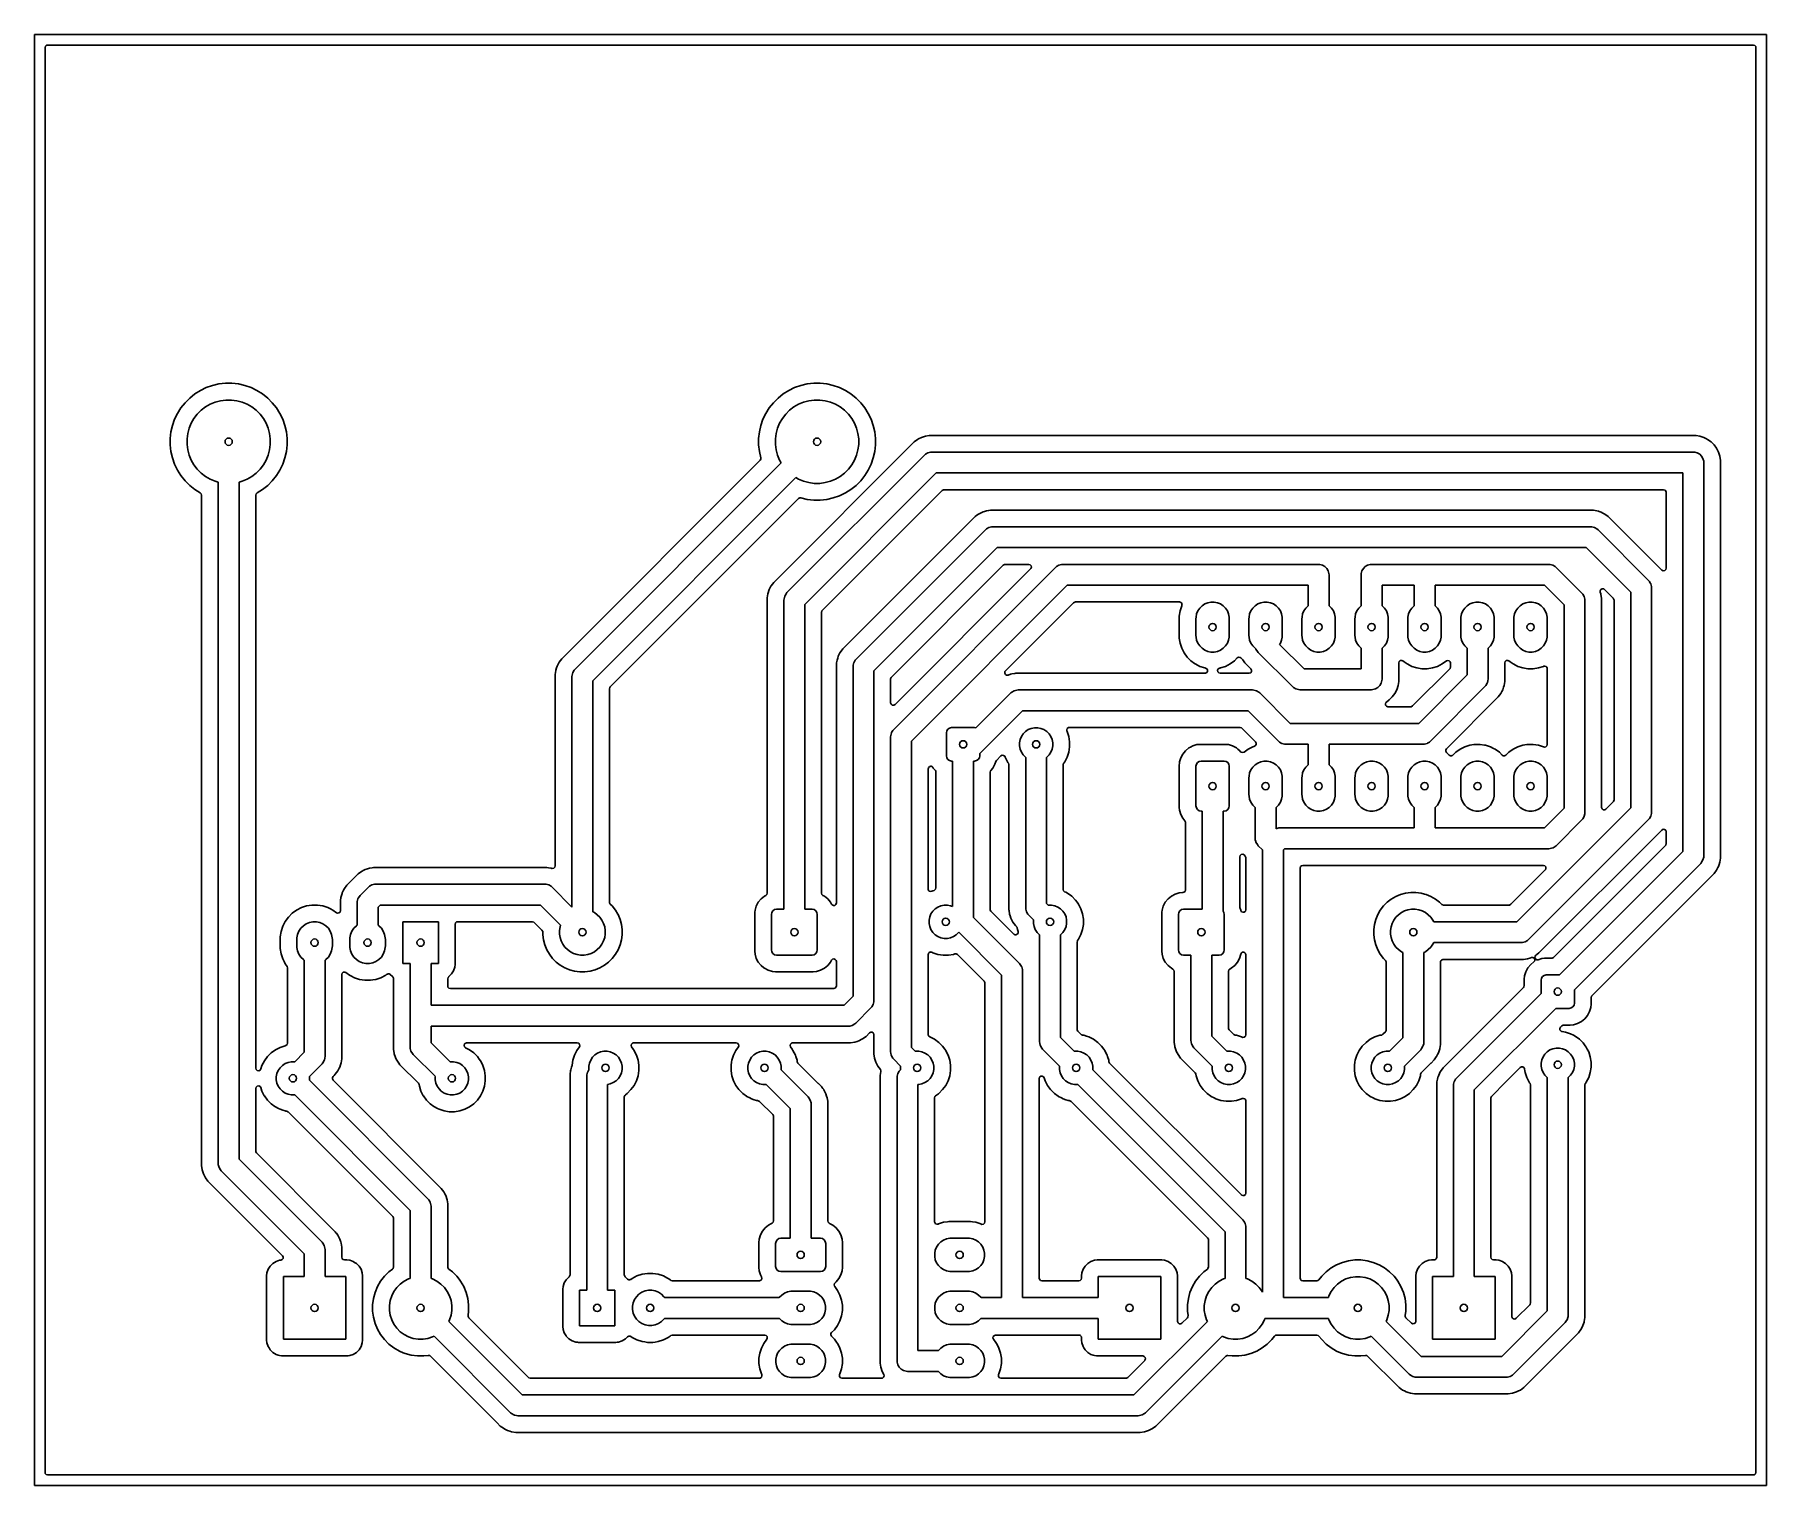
# Model space of a CAD drawing. Extents: x 33.5 to 116.5, y -125.5 to -56.
import ezdxf

# ---------------------------------------------------------------- set-up
doc = ezdxf.new("R2010")
doc.units = 0
doc.layers.add('BLACK', color=7, linetype='CONTINUOUS')
doc.layers.add('WHITE', color=7, linetype='CONTINUOUS')

msp = doc.modelspace()

# ---------------------------------------------------------------- linework, layer by layer
at = {"layer": 'BLACK', "linetype": 'CONTINUOUS'}
for p, q in [((34.0005, -56.6245), (34.020185, -56.557461)), ((34.0005, -75.342722), (34.0005, -56.6245)), ((34.020185, -56.557461), (34.072989, -56.511706)), ((34.072989, -56.511706), (34.1245, -56.5005)), ((34.1245, -56.5005), (115.8755, -56.5005)), ((115.8755, -56.5005), (115.942539, -56.520185)), ((115.942539, -56.520185), (115.988294, -56.572989)), ((115.988294, -56.572989), (115.9995, -56.6245)), ((115.9995, -56.6245), (115.9995, -124.8755)), ((41.726604, -72.908598), (41.443213, -73.045072)), ((42.023498, -72.804711), (41.726604, -72.908598)), ((42.0235, -72.80471), (42.023498, -72.804711)), ((42.330156, -72.734718), (42.0235, -72.80471)), ((42.330172, -72.734716), (42.330156, -72.734718)), ((42.642722, -72.6995), (42.330172, -72.734716)), ((42.642727, -72.6995), (42.642722, -72.6995)), ((42.957273, -72.6995), (42.642727, -72.6995)), ((42.957277, -72.6995), (42.957273, -72.6995)), ((43.269827, -72.734716), (42.957277, -72.6995)), ((43.269843, -72.734718), (43.269827, -72.734716)), ((43.576499, -72.80471), (43.269843, -72.734718)), ((43.576501, -72.804711), (43.576499, -72.80471)), ((43.873395, -72.908598), (43.576501, -72.804711)), ((44.156786, -73.045072), (43.873395, -72.908598)), ((69.926604, -72.908598), (69.643213, -73.045072)), ((70.223498, -72.804711), (69.926604, -72.908598)), ((70.2235, -72.80471), (70.223498, -72.804711)), ((70.530156, -72.734718), (70.2235, -72.80471)), ((70.530172, -72.734716), (70.530156, -72.734718)), ((70.842722, -72.6995), (70.530172, -72.734716)), ((70.842727, -72.6995), (70.842722, -72.6995)), ((71.157273, -72.6995), (70.842727, -72.6995)), ((71.157277, -72.6995), (71.157273, -72.6995)), ((71.469827, -72.734716), (71.157277, -72.6995)), ((71.469843, -72.734718), (71.469827, -72.734716)), ((71.776499, -72.80471), (71.469843, -72.734718)), ((71.776501, -72.804711), (71.776499, -72.80471)), ((72.073395, -72.908598), (71.776501, -72.804711)), ((72.356786, -73.045072), (72.073395, -72.908598)), ((40.708538, -73.630956), (40.512422, -73.876878)), ((40.930956, -73.408538), (40.708538, -73.630956)), ((41.176878, -73.212422), (40.930956, -73.408538)), ((41.443213, -73.045072), (41.176878, -73.212422)), ((41.481308, -73.99632), (41.68886, -73.837061)), ((41.68886, -73.837061), (41.915423, -73.706255)), ((41.915423, -73.706255), (42.157121, -73.60614)), ((42.157121, -73.60614), (42.409819, -73.538429)), ((42.409819, -73.538429), (42.669194, -73.504282)), ((42.669194, -73.504282), (42.930806, -73.504282)), ((42.930806, -73.504282), (43.190181, -73.538429)), ((43.190181, -73.538429), (43.442879, -73.60614)), ((43.442879, -73.60614), (43.684577, -73.706255)), ((43.684577, -73.706255), (43.91114, -73.837061)), ((43.91114, -73.837061), (44.118692, -73.99632)), ((44.156789, -73.045074), (44.156786, -73.045072)), ((44.423123, -73.212423), (44.156789, -73.045074)), ((44.669044, -73.408539), (44.423123, -73.212423)), ((44.891461, -73.630956), (44.669044, -73.408539)), ((45.087577, -73.876877), (44.891461, -73.630956)), ((68.908538, -73.630956), (68.712422, -73.876878)), ((69.130956, -73.408538), (68.908538, -73.630956)), ((69.376878, -73.212422), (69.130956, -73.408538)), ((69.643213, -73.045072), (69.376878, -73.212422)), ((69.681308, -73.99632), (69.88886, -73.837061)), ((69.88886, -73.837061), (70.115423, -73.706255)), ((70.115423, -73.706255), (70.357121, -73.60614)), ((70.357121, -73.60614), (70.609819, -73.538429)), ((70.609819, -73.538429), (70.869194, -73.504282)), ((70.869194, -73.504282), (71.130806, -73.504282)), ((71.130806, -73.504282), (71.390181, -73.538429)), ((71.390181, -73.538429), (71.642879, -73.60614)), ((71.642879, -73.60614), (71.884577, -73.706255)), ((71.884577, -73.706255), (72.11114, -73.837061)), ((72.11114, -73.837061), (72.318692, -73.99632)), ((72.356789, -73.045074), (72.356786, -73.045072)), ((72.623123, -73.212423), (72.356789, -73.045074)), ((72.869044, -73.408539), (72.623123, -73.212423)), ((73.091461, -73.630956), (72.869044, -73.408539)), ((73.287577, -73.876877), (73.091461, -73.630956)), ((40.208598, -74.426604), (40.104711, -74.723498)), ((40.345072, -74.143213), (40.208598, -74.426604)), ((40.512422, -73.876878), (40.345072, -74.143213)), ((40.90614, -74.857121), (41.006255, -74.615423)), ((41.006255, -74.615423), (41.137061, -74.38886)), ((41.137061, -74.38886), (41.29632, -74.181308)), ((41.29632, -74.181308), (41.481308, -73.99632)), ((44.118692, -73.99632), (44.30368, -74.181308)), ((44.30368, -74.181308), (44.462939, -74.38886)), ((44.462939, -74.38886), (44.593745, -74.615423)), ((44.593745, -74.615423), (44.69386, -74.857121)), ((45.254926, -74.143211), (45.087577, -73.876877)), ((45.391402, -74.426606), (45.254926, -74.143211)), ((45.495289, -74.7235), (45.391402, -74.426606)), ((68.408598, -74.426604), (68.304711, -74.723498)), ((68.545072, -74.143213), (68.408598, -74.426604)), ((68.712422, -73.876878), (68.545072, -74.143213)), ((69.10614, -74.857121), (69.206255, -74.615423)), ((69.206255, -74.615423), (69.337061, -74.38886)), ((69.337061, -74.38886), (69.49632, -74.181308)), ((69.49632, -74.181308), (69.681308, -73.99632)), ((72.318692, -73.99632), (72.50368, -74.181308)), ((72.50368, -74.181308), (72.662939, -74.38886)), ((72.662939, -74.38886), (72.793745, -74.615423)), ((72.793745, -74.615423), (72.89386, -74.857121)), ((73.454926, -74.143211), (73.287577, -73.876877)), ((73.591402, -74.426606), (73.454926, -74.143211)), ((73.695289, -74.7235), (73.591402, -74.426606)), ((34.0005, -124.8755), (34.0005, -75.342722)), ((40.034716, -75.030172), (39.9995, -75.342722)), ((39.9995, -75.342722), (39.9995, -75.657277)), ((40.034718, -75.030156), (40.034716, -75.030172)), ((40.10471, -74.7235), (40.034718, -75.030156)), ((40.104711, -74.723498), (40.10471, -74.7235)), ((40.804282, -75.369194), (40.838429, -75.109819)), ((40.804282, -75.630806), (40.804282, -75.369194)), ((40.838429, -75.109819), (40.90614, -74.857121)), ((44.69386, -74.857121), (44.761571, -75.109819)), ((44.761571, -75.109819), (44.795718, -75.369194)), ((44.795718, -75.369194), (44.795718, -75.630806)), ((45.565282, -75.03016), (45.495289, -74.7235)), ((45.6005, -75.342727), (45.565282, -75.03016)), ((45.6005, -75.657273), (45.6005, -75.342727)), ((68.234716, -75.030172), (68.1995, -75.342722)), ((68.1995, -75.342722), (68.1995, -75.657277)), ((68.234718, -75.030156), (68.234716, -75.030172)), ((68.30471, -74.7235), (68.234718, -75.030156)), ((68.304711, -74.723498), (68.30471, -74.7235)), ((75.652786, -75.508028), (68.921336, -82.239478)), ((69.004282, -75.369194), (69.038429, -75.109819)), ((69.004282, -75.630806), (69.004282, -75.369194)), ((69.038429, -75.109819), (69.10614, -74.857121)), ((72.89386, -74.857121), (72.961571, -75.109819)), ((72.961571, -75.109819), (72.995718, -75.369194)), ((72.995718, -75.369194), (72.995718, -75.630806)), ((73.765282, -75.03016), (73.695289, -74.7235)), ((73.8005, -75.342727), (73.765282, -75.03016)), ((73.8005, -75.657273), (73.8005, -75.342727)), ((75.81049, -75.393452), (75.652786, -75.508028)), ((75.810491, -75.393452), (75.81049, -75.393451)), ((75.81049, -75.393451), (75.81049, -75.393452)), ((75.818389, -75.387714), (75.810491, -75.393452)), ((75.81839, -75.387713), (75.818389, -75.387714)), ((75.86228, -75.365349), (75.81839, -75.387713)), ((76.000776, -75.294781), (75.86228, -75.365349)), ((76.195465, -75.231522), (76.000776, -75.294781)), ((76.373329, -75.203351), (76.195465, -75.231522)), ((76.397648, -75.1995), (76.373329, -75.203351)), ((113.102352, -75.1995), (76.397648, -75.1995)), ((113.129995, -75.203878), (113.102352, -75.1995)), ((113.304534, -75.231522), (113.129995, -75.203878)), ((113.499223, -75.294781), (113.304534, -75.231522)), ((113.624653, -75.358691), (113.499223, -75.294781)), ((113.68161, -75.387713), (113.624653, -75.358691)), ((113.681612, -75.387714), (113.68161, -75.387713)), ((113.681613, -75.387715), (113.681612, -75.387714)), ((113.847213, -75.508028), (113.681613, -75.387715)), ((113.991971, -75.652786), (113.847213, -75.508028)), ((39.9995, -75.657277), (40.034716, -75.969827)), ((40.034716, -75.969827), (40.034718, -75.969843)), ((40.034718, -75.969843), (40.10471, -76.276499)), ((40.10471, -76.276499), (40.104711, -76.276501)), ((40.104711, -76.276501), (40.208598, -76.573395)), ((40.838429, -75.890181), (40.804282, -75.630806)), ((40.90614, -76.142879), (40.838429, -75.890181)), ((41.006255, -76.384577), (40.90614, -76.142879)), ((44.69386, -76.142879), (44.593745, -76.384577)), ((44.761571, -75.890181), (44.69386, -76.142879)), ((44.795718, -75.630806), (44.761571, -75.890181)), ((45.391402, -76.573394), (45.495289, -76.2765)), ((45.495289, -76.2765), (45.565282, -75.96984)), ((45.565282, -75.96984), (45.6005, -75.657273)), ((68.1995, -75.657277), (68.234716, -75.969827)), ((68.234716, -75.969827), (68.234718, -75.969843)), ((68.234718, -75.969843), (68.304253, -76.274498)), ((68.29998, -76.344237), (68.271043, -76.389771)), ((68.304253, -76.274498), (68.29998, -76.344237)), ((69.038429, -75.890181), (69.004282, -75.630806)), ((69.10614, -76.142879), (69.038429, -75.890181)), ((69.206255, -76.384577), (69.10614, -76.142879)), ((69.559747, -82.733147), (76.146446, -76.146447)), ((72.89386, -76.142879), (72.793745, -76.384577)), ((72.961571, -75.890181), (72.89386, -76.142879)), ((72.995718, -75.630806), (72.961571, -75.890181)), ((73.591402, -76.573394), (73.695289, -76.2765)), ((73.695289, -76.2765), (73.765282, -75.96984)), ((73.765282, -75.96984), (73.8005, -75.657273)), ((76.146446, -76.146447), (76.19561, -76.103331)), ((76.19561, -76.103331), (76.195619, -76.103323)), ((76.195619, -76.103323), (76.308658, -76.03806)), ((76.308658, -76.03806), (76.434737, -76.004277)), ((76.434737, -76.004277), (76.434752, -76.004277)), ((76.434752, -76.004277), (76.5, -76)), ((76.5, -76), (113, -76)), ((113, -76), (113.065263, -76.004278)), ((113.065263, -76.004278), (113.191342, -76.03806)), ((113.191342, -76.03806), (113.304381, -76.103323)), ((113.304381, -76.103323), (113.396677, -76.195619)), ((113.396677, -76.195619), (113.46194, -76.308658)), ((113.46194, -76.308658), (113.495722, -76.434737)), ((114.104556, -75.807749), (113.991971, -75.652786)), ((114.112287, -75.81839), (114.104556, -75.807749)), ((114.171503, -75.934607), (114.112287, -75.81839)), ((114.205218, -76.000776), (114.171503, -75.934607)), ((114.205218, -76.000778), (114.205218, -76.000776)), ((114.20522, -76.000781), (114.205218, -76.000778)), ((114.268477, -76.195466), (114.20522, -76.000781)), ((114.3005, -76.397648), (114.268477, -76.195466)), ((40.208598, -76.573395), (40.345072, -76.856786)), ((40.345072, -76.856786), (40.345074, -76.856789)), ((40.345074, -76.856789), (40.512423, -77.123123)), ((40.512423, -77.123123), (40.708539, -77.369044)), ((41.137061, -76.61114), (41.006255, -76.384577)), ((41.29632, -76.818692), (41.137061, -76.61114)), ((41.481308, -77.00368), (41.29632, -76.818692)), ((41.68886, -77.162939), (41.481308, -77.00368)), ((41.915423, -77.293745), (41.68886, -77.162939)), ((43.91114, -77.162939), (43.684577, -77.293745)), ((44.118692, -77.00368), (43.91114, -77.162939)), ((44.30368, -76.818692), (44.118692, -77.00368)), ((44.462939, -76.61114), (44.30368, -76.818692)), ((44.593745, -76.384577), (44.462939, -76.61114)), ((44.891461, -77.369044), (45.087577, -77.123123)), ((45.087577, -77.123123), (45.254926, -76.856789)), ((45.254926, -76.856789), (45.391402, -76.573394)), ((68.271043, -76.389771), (58.761336, -85.899478)), ((59.399747, -86.393147), (69.280214, -76.512678)), ((69.280214, -76.512678), (69.206255, -76.384577)), ((76.707107, -77), (70.4133, -83.293806)), ((72.11114, -77.162939), (71.884577, -77.293745)), ((72.318692, -77.00368), (72.11114, -77.162939)), ((72.50368, -76.818692), (72.318692, -77.00368)), ((72.662939, -76.61114), (72.50368, -76.818692)), ((72.793745, -76.384577), (72.662939, -76.61114)), ((73.091461, -77.369044), (73.287577, -77.123123)), ((73.287577, -77.123123), (73.454926, -76.856789)), ((73.454926, -76.856789), (73.591402, -76.573394)), ((112.5, -77), (76.707107, -77)), ((112.5, -95.140193), (112.5, -77)), ((113.495722, -76.434737), (113.5, -76.5)), ((113.5, -76.5), (113.5, -95.3473)), ((114.3005, -95.244949), (114.3005, -76.397648)), ((40.708539, -77.369044), (40.930956, -77.591461)), ((40.930956, -77.591461), (41.176877, -77.787577)), ((41.176877, -77.787577), (41.441472, -77.953833)), ((41.441472, -77.953833), (41.487763, -78.006168)), ((41.487763, -78.006168), (41.4995, -78.058827)), ((42.157121, -77.39386), (41.915423, -77.293745)), ((42.3, -77.432144), (42.157121, -77.39386)), ((42.3, -110.0783), (42.3, -77.432144)), ((43.442879, -77.39386), (43.3, -77.432144)), ((43.3, -77.432144), (43.3, -109.871194)), ((43.684577, -77.293745), (43.442879, -77.39386)), ((44.1005, -78.058827), (44.120185, -77.991788)), ((44.120185, -77.991788), (44.158528, -77.953833)), ((44.158528, -77.953833), (44.423123, -77.787577)), ((44.423123, -77.787577), (44.669044, -77.591461)), ((44.669044, -77.591461), (44.891461, -77.369044)), ((69.987321, -77.219785), (60.2533, -86.953806)), ((70.115423, -77.293745), (69.987321, -77.219785)), ((70.357121, -77.39386), (70.115423, -77.293745)), ((70.609819, -77.461571), (70.357121, -77.39386)), ((70.869194, -77.495718), (70.609819, -77.461571)), ((71.130806, -77.495718), (70.869194, -77.495718)), ((71.390181, -77.461571), (71.130806, -77.495718)), ((71.250119, -83.589066), (77.002366, -77.836819)), ((71.642879, -77.39386), (71.390181, -77.461571)), ((71.884577, -77.293745), (71.642879, -77.39386)), ((72.073394, -78.091402), (72.356789, -77.954926)), ((72.356789, -77.954926), (72.623123, -77.787577)), ((72.623123, -77.787577), (72.869044, -77.591461)), ((72.869044, -77.591461), (73.091461, -77.369044)), ((77.002366, -77.836819), (77.063689, -77.803334)), ((77.063689, -77.803334), (77.090047, -77.8005)), ((77.090047, -77.8005), (111.5755, -77.8005)), ((111.5755, -77.8005), (111.642539, -77.820185)), ((111.642539, -77.820185), (111.688294, -77.872989)), ((111.688294, -77.872989), (111.6995, -77.9245)), ((111.6995, -77.9245), (111.6995, -81.560953)), ((41.4995, -78.058827), (41.4995, -110.180651)), ((44.1005, -105.514505), (44.1005, -78.058827)), ((61.090114, -87.249069), (70.110229, -78.228953)), ((70.110229, -78.228953), (70.17155, -78.19547)), ((70.17155, -78.19547), (70.225497, -78.195744)), ((70.225497, -78.195744), (70.53016, -78.265282)), ((70.53016, -78.265282), (70.842723, -78.300499)), ((70.842723, -78.300499), (70.842724, -78.3005)), ((70.842724, -78.3005), (70.842727, -78.3005)), ((70.842727, -78.3005), (71.157276, -78.3005)), ((71.157276, -78.300499), (71.46984, -78.265282)), ((71.157276, -78.3005), (71.157276, -78.300499)), ((71.46984, -78.265282), (71.7765, -78.195289)), ((71.7765, -78.195289), (72.073394, -78.091402)), ((79.020823, -78.840451), (78.968052, -78.857597)), ((79.118164, -78.808822), (79.020823, -78.84045)), ((79.020823, -78.84045), (79.020823, -78.840451)), ((79.219257, -78.792811), (79.118164, -78.808822)), ((79.239475, -78.789608), (79.219257, -78.792811)), ((79.320344, -78.7768), (79.239475, -78.789608)), ((79.320348, -78.7768), (79.320344, -78.7768)), ((108.179652, -78.7768), (79.320348, -78.7768)), ((108.207295, -78.781178), (108.179652, -78.7768)), ((108.381835, -78.808822), (108.207295, -78.781178)), ((108.455303, -78.832694), (108.381835, -78.808822)), ((108.479176, -78.840451), (108.455303, -78.832694)), ((108.529815, -78.856904), (108.479176, -78.840451)), ((78.575478, -79.085336), (72.233636, -85.427178)), ((78.575479, -79.085336), (78.575478, -79.085336)), ((78.575481, -79.085334), (78.575479, -79.085336)), ((78.658285, -79.025173), (78.575481, -79.085334)), ((78.741085, -78.965015), (78.658285, -79.025172)), ((78.658285, -79.025172), (78.658285, -79.025173)), ((78.832285, -78.918546), (78.741085, -78.965015)), ((78.923474, -78.872082), (78.832284, -78.918545)), ((78.832284, -78.918545), (78.832285, -78.918546)), ((78.968052, -78.857597), (78.923474, -78.872082)), ((79.118319, -79.680623), (79.231358, -79.61536)), ((79.231358, -79.61536), (79.357437, -79.581577)), ((79.357437, -79.581577), (79.357452, -79.581577)), ((79.357452, -79.581577), (79.4227, -79.5773)), ((79.4227, -79.5773), (108.0773, -79.5773)), ((108.0773, -79.5773), (108.142548, -79.581577)), ((108.142548, -79.581577), (108.142563, -79.581577)), ((108.142563, -79.581577), (108.268642, -79.61536)), ((108.268642, -79.61536), (108.381681, -79.680623)), ((108.576523, -78.872081), (108.529815, -78.856904)), ((108.667712, -78.918545), (108.576523, -78.872081)), ((108.667714, -78.918546), (108.667712, -78.918545)), ((108.758911, -78.965013), (108.667714, -78.918546)), ((108.924519, -79.085334), (108.758911, -78.965013)), ((108.924521, -79.085336), (108.924519, -79.085334)), ((111.487819, -81.648634), (108.924521, -79.085336)), ((72.872047, -85.920847), (79.069147, -79.723747)), ((79.069147, -79.723747), (79.118303, -79.680638)), ((79.118303, -79.680638), (79.118319, -79.680623)), ((108.381681, -79.680623), (108.381696, -79.680638)), ((108.381696, -79.680638), (108.430853, -79.723747)), ((108.430853, -79.723747), (110.853553, -82.146446)), ((79.629806, -80.5773), (73.7256, -86.481506)), ((107.870194, -80.5773), (79.629806, -80.5773)), ((110, -82.707106), (107.870194, -80.5773)), ((74.562419, -86.776765), (79.925065, -81.414119)), ((74.673047, -89.285947), (82.434246, -81.524747)), ((81.237434, -81.589481), (74.737781, -88.089134)), ((79.925065, -81.414119), (79.986388, -81.380634)), ((79.986388, -81.380634), (80.012746, -81.3778)), ((80.012746, -81.3778), (81.149753, -81.3778)), ((81.149753, -81.3778), (81.216792, -81.397485)), ((81.216792, -81.397485), (81.262547, -81.450289)), ((81.243466, -81.583003), (81.237434, -81.589481)), ((81.272491, -81.519447), (81.243466, -81.583003)), ((81.262547, -81.450289), (81.272491, -81.519447)), ((82.434246, -81.524747), (82.48341, -81.481631)), ((82.48341, -81.481631), (82.483419, -81.481623)), ((82.483419, -81.481623), (82.596458, -81.41636)), ((82.596458, -81.41636), (82.722537, -81.382577)), ((82.722537, -81.382577), (82.722552, -81.382577)), ((82.722552, -81.382577), (82.7878, -81.3783)), ((82.7878, -81.3783), (95.04, -81.3783)), ((95.04, -81.3783), (95.105263, -81.382578)), ((95.105263, -81.382578), (95.231342, -81.41636)), ((95.231342, -81.41636), (95.344381, -81.481623)), ((95.344381, -81.481623), (95.436677, -81.573919)), ((95.436677, -81.573919), (95.50194, -81.686958)), ((95.50194, -81.686958), (95.535722, -81.813037)), ((95.535722, -81.813037), (95.54, -81.8783)), ((95.54, -81.8783), (95.54, -83.35657)), ((97.08, -81.8783), (97.084278, -81.813037)), ((97.08, -83.35657), (97.08, -81.8783)), ((97.084278, -81.813037), (97.11806, -81.686958)), ((97.11806, -81.686958), (97.183323, -81.573919)), ((97.183323, -81.573919), (97.275619, -81.481623)), ((97.275619, -81.481623), (97.388658, -81.41636)), ((97.388658, -81.41636), (97.514737, -81.382578)), ((97.514737, -81.382578), (97.58, -81.3783)), ((97.58, -81.3783), (100.12, -81.3783)), ((100.12, -81.3783), (106.069563, -81.3783)), ((106.069563, -81.3783), (106.134811, -81.382577)), ((106.134811, -81.382577), (106.134826, -81.382577)), ((106.134826, -81.382577), (106.260905, -81.41636)), ((106.260905, -81.41636), (106.373944, -81.481623)), ((106.373944, -81.481623), (106.373959, -81.481638)), ((106.373959, -81.481638), (106.423116, -81.524747)), ((106.423116, -81.524747), (107.654553, -82.756184)), ((110.853553, -82.146446), (110.896668, -82.19561)), ((111.494297, -81.654666), (111.487819, -81.648634)), ((111.557853, -81.683691), (111.494297, -81.654666)), ((111.627011, -81.673747), (111.557853, -81.683691)), ((111.679815, -81.627992), (111.627011, -81.673747)), ((111.6995, -81.560953), (111.679815, -81.627992)), ((68.644822, -82.782165), (68.6128, -82.984348)), ((68.6128, -82.984348), (68.6128, -97.125324)), ((68.708081, -82.587476), (68.644822, -82.782165)), ((68.789275, -82.428127), (68.708081, -82.587476)), ((68.789276, -82.428124), (68.789275, -82.428127)), ((68.801006, -82.405101), (68.789276, -82.428124)), ((68.801016, -82.405084), (68.801006, -82.405101)), ((68.921331, -82.239484), (68.801016, -82.405084)), ((68.921336, -82.239478), (68.921331, -82.239484)), ((69.417577, -83.021437), (69.45136, -82.895358)), ((69.45136, -82.895358), (69.516623, -82.782319)), ((69.516623, -82.782319), (69.516638, -82.782303)), ((69.516638, -82.782303), (69.559747, -82.733147)), ((82.994907, -82.3783), (75.5266, -89.846606)), ((94.54, -82.3783), (82.994907, -82.3783)), ((94.54, -83.35657), (94.54, -82.3783)), ((99.62, -82.3783), (98.08, -82.3783)), ((98.08, -82.3783), (98.08, -83.35657)), ((99.62, -83.35657), (99.62, -82.3783)), ((105.862457, -82.3783), (100.62, -82.3783)), ((100.62, -82.3783), (100.62, -83.35657)), ((106.801, -83.316843), (105.862457, -82.3783)), ((107.654553, -82.756184), (107.697661, -82.80534)), ((107.697661, -82.80534), (107.697677, -82.805356)), ((107.697677, -82.805356), (107.76294, -82.918395)), ((107.76294, -82.918395), (107.796723, -83.044474)), ((108.53623, -82.63918), (108.572311, -82.579347)), ((108.538224, -82.70902), (108.53623, -82.63918)), ((108.561991, -82.782165), (108.538224, -82.70902)), ((108.569477, -82.805203), (108.561991, -82.782165)), ((108.569477, -82.805205), (108.569477, -82.805203)), ((108.6015, -83.007385), (108.569477, -82.805205)), ((108.572311, -82.579347), (108.635012, -82.548519)), ((108.635012, -82.548519), (108.704426, -82.556484)), ((108.704426, -82.556484), (108.743837, -82.583022)), ((108.743837, -82.583022), (109.163181, -83.002366)), ((110, -93.046593), (110, -82.707106)), ((110.896668, -82.19561), (110.896677, -82.195619)), ((110.896677, -82.195619), (110.922002, -82.239484)), ((110.922002, -82.239484), (110.96194, -82.308658)), ((110.96194, -82.308658), (110.995723, -82.434737)), ((110.995723, -82.434737), (110.995723, -82.434752)), ((110.995723, -82.434752), (111, -82.5)), ((111, -82.5), (111, -93.2537)), ((69.4133, -83.0867), (69.417577, -83.021452)), ((69.4133, -97.9), (69.4133, -83.0867)), ((69.417577, -83.021452), (69.417577, -83.021437)), ((70.4133, -83.293806), (70.4133, -97.9)), ((71.2138, -83.676747), (71.233485, -83.609708)), ((71.2138, -97.125324), (71.2138, -83.676747)), ((71.233485, -83.609708), (71.250119, -83.589066)), ((80.029228, -86.476056), (83.290166, -83.215119)), ((83.290166, -83.215119), (83.351489, -83.181634)), ((83.351489, -83.181634), (83.377847, -83.1788)), ((83.377847, -83.1788), (88.369599, -83.1788)), ((88.39891, -83.605214), (88.3595, -83.854038)), ((88.369599, -83.1788), (88.372238, -83.179575)), ((88.372238, -83.179575), (88.374909, -83.178914)), ((88.374909, -83.178914), (88.405568, -83.189361)), ((88.47676, -83.365616), (88.39891, -83.605214)), ((88.405568, -83.189361), (88.436638, -83.198485)), ((88.436638, -83.198485), (88.438438, -83.200563)), ((88.438438, -83.200563), (88.441044, -83.201451)), ((88.441044, -83.201451), (88.461194, -83.226825)), ((88.461194, -83.226825), (88.482393, -83.251289)), ((88.480084, -83.359095), (88.47676, -83.365616)), ((88.491469, -83.325687), (88.480084, -83.359095)), ((88.482393, -83.251289), (88.482784, -83.25401)), ((88.482784, -83.25401), (88.484496, -83.256166)), ((88.484496, -83.256166), (88.487729, -83.2884)), ((88.487729, -83.2884), (88.492337, -83.320447)), ((88.492337, -83.320447), (88.491278, -83.323786)), ((88.491278, -83.323786), (88.491469, -83.325687)), ((89.163852, -83.901586), (89.194448, -83.747772)), ((89.194448, -83.747772), (89.254463, -83.602883)), ((89.254463, -83.602883), (89.341592, -83.472485)), ((89.341592, -83.472485), (89.452485, -83.361592)), ((89.452485, -83.361592), (89.582883, -83.274463)), ((89.582883, -83.274463), (89.727772, -83.214448)), ((89.727772, -83.214448), (89.881586, -83.183852)), ((89.881586, -83.183852), (90.038414, -83.183852)), ((90.038414, -83.183852), (90.192228, -83.214448)), ((90.192228, -83.214448), (90.337117, -83.274463)), ((90.337117, -83.274463), (90.467515, -83.361592)), ((90.467515, -83.361592), (90.578408, -83.472485)), ((90.578408, -83.472485), (90.665537, -83.602883)), ((90.665537, -83.602883), (90.725552, -83.747772)), ((90.725552, -83.747772), (90.756148, -83.901586)), ((91.703852, -83.901586), (91.734448, -83.747772)), ((91.734448, -83.747772), (91.794463, -83.602883)), ((91.794463, -83.602883), (91.881592, -83.472485)), ((91.881592, -83.472485), (91.992485, -83.361592)), ((91.992485, -83.361592), (92.122883, -83.274463)), ((92.122883, -83.274463), (92.267772, -83.214448)), ((92.267772, -83.214448), (92.421586, -83.183852)), ((92.421586, -83.183852), (92.578414, -83.183852)), ((92.578414, -83.183852), (92.732228, -83.214448)), ((92.732228, -83.214448), (92.877117, -83.274463)), ((92.877117, -83.274463), (93.007515, -83.361592)), ((93.007515, -83.361592), (93.118408, -83.472485)), ((93.118408, -83.472485), (93.205537, -83.602883)), ((93.205537, -83.602883), (93.265552, -83.747772)), ((93.265552, -83.747772), (93.296148, -83.901586)), ((94.243852, -83.901586), (94.274448, -83.747772)), ((94.274448, -83.747772), (94.334463, -83.602883)), ((94.334463, -83.602883), (94.421592, -83.472485)), ((94.421592, -83.472485), (94.532485, -83.361592)), ((94.532485, -83.361592), (94.54, -83.35657)), ((95.54, -83.35657), (95.547515, -83.361592)), ((95.547515, -83.361592), (95.658408, -83.472485)), ((95.658408, -83.472485), (95.745537, -83.602883)), ((95.745537, -83.602883), (95.805552, -83.747772)), ((95.805552, -83.747772), (95.836148, -83.901586)), ((96.783852, -83.901586), (96.814448, -83.747772)), ((96.814448, -83.747772), (96.874463, -83.602883)), ((96.874463, -83.602883), (96.961592, -83.472485)), ((96.961592, -83.472485), (97.072485, -83.361592)), ((97.072485, -83.361592), (97.08, -83.35657)), ((98.08, -83.35657), (98.087515, -83.361592)), ((98.087515, -83.361592), (98.198408, -83.472485)), ((98.198408, -83.472485), (98.285537, -83.602883)), ((98.285537, -83.602883), (98.345552, -83.747772)), ((98.345552, -83.747772), (98.376148, -83.901586)), ((99.323852, -83.901586), (99.354448, -83.747772)), ((99.354448, -83.747772), (99.414463, -83.602883)), ((99.414463, -83.602883), (99.501592, -83.472485)), ((99.501592, -83.472485), (99.612485, -83.361592)), ((99.612485, -83.361592), (99.62, -83.35657)), ((100.62, -83.35657), (100.627515, -83.361592)), ((100.627515, -83.361592), (100.738408, -83.472485)), ((100.738408, -83.472485), (100.825537, -83.602883)), ((100.825537, -83.602883), (100.885552, -83.747772)), ((100.885552, -83.747772), (100.916148, -83.901586)), ((101.863852, -83.901586), (101.894448, -83.747772)), ((101.894448, -83.747772), (101.954463, -83.602883)), ((101.954463, -83.602883), (102.041592, -83.472485)), ((102.041592, -83.472485), (102.152485, -83.361592)), ((102.152485, -83.361592), (102.282883, -83.274463)), ((102.282883, -83.274463), (102.427772, -83.214448)), ((102.427772, -83.214448), (102.581586, -83.183852)), ((102.581586, -83.183852), (102.738414, -83.183852)), ((102.738414, -83.183852), (102.892228, -83.214448)), ((102.892228, -83.214448), (103.037117, -83.274463)), ((103.037117, -83.274463), (103.167515, -83.361592)), ((103.167515, -83.361592), (103.278408, -83.472485)), ((103.278408, -83.472485), (103.365537, -83.602883)), ((103.365537, -83.602883), (103.425552, -83.747772)), ((103.425552, -83.747772), (103.456148, -83.901586)), ((104.403852, -83.901586), (104.434448, -83.747772)), ((104.434448, -83.747772), (104.494463, -83.602883)), ((104.494463, -83.602883), (104.581592, -83.472485)), ((104.581592, -83.472485), (104.692485, -83.361592)), ((104.692485, -83.361592), (104.822883, -83.274463)), ((104.822883, -83.274463), (104.967772, -83.214448)), ((104.967772, -83.214448), (105.121586, -83.183852)), ((105.121586, -83.183852), (105.278414, -83.183852)), ((105.278414, -83.183852), (105.432228, -83.214448)), ((105.432228, -83.214448), (105.577117, -83.274463)), ((105.577117, -83.274463), (105.707515, -83.361592)), ((105.707515, -83.361592), (105.818408, -83.472485)), ((105.818408, -83.472485), (105.905537, -83.602883)), ((105.905537, -83.602883), (105.965552, -83.747772)), ((105.965552, -83.747772), (105.996148, -83.901586)), ((106.801, -93.063157), (106.801, -83.316843)), ((107.796723, -83.044474), (107.796723, -83.044489)), ((107.796723, -83.044489), (107.801, -83.109737)), ((107.801, -83.109737), (107.801, -93.270263)), ((108.6015, -93.013653), (108.6015, -83.007385)), ((109.163181, -83.002366), (109.196666, -83.063689)), ((109.196666, -83.063689), (109.1995, -83.090047)), ((109.1995, -83.090047), (109.1995, -92.663653)), ((88.3595, -83.854038), (88.3595, -84.905961)), ((89.16, -83.98), (89.163852, -83.901586)), ((89.16, -84.78), (89.16, -83.98)), ((90.756148, -83.901586), (90.76, -83.98)), ((90.76, -83.98), (90.76, -84.78)), ((91.7, -83.98), (91.703852, -83.901586)), ((91.7, -84.78), (91.7, -83.98)), ((93.296148, -83.901586), (93.3, -83.98)), ((93.3, -83.98), (93.3, -84.78)), ((94.24, -83.98), (94.243852, -83.901586)), ((94.24, -84.78), (94.24, -83.98)), ((95.836148, -83.901586), (95.84, -83.98)), ((95.84, -83.98), (95.84, -84.78)), ((96.78, -83.98), (96.783852, -83.901586)), ((96.78, -84.78), (96.78, -83.98)), ((98.376148, -83.901586), (98.38, -83.98)), ((98.38, -83.98), (98.38, -84.78)), ((99.32, -83.98), (99.323852, -83.901586)), ((99.32, -84.78), (99.32, -83.98)), ((100.916148, -83.901586), (100.92, -83.98)), ((100.92, -83.98), (100.92, -84.78)), ((101.86, -83.98), (101.863852, -83.901586)), ((101.86, -84.78), (101.86, -83.98)), ((103.456148, -83.901586), (103.46, -83.98)), ((103.46, -83.98), (103.46, -84.78)), ((104.4, -83.98), (104.403852, -83.901586)), ((104.4, -84.78), (104.4, -83.98)), ((105.996148, -83.901586), (106, -83.98)), ((106, -83.98), (106, -84.78)), ((72.233636, -85.427178), (72.113316, -85.592784)), ((88.3595, -84.905961), (88.39891, -85.154785)), ((88.39891, -85.154785), (88.47676, -85.394383)), ((88.47676, -85.394383), (88.493472, -85.427181)), ((88.493472, -85.427181), (88.591129, -85.618844)), ((89.163852, -84.858414), (89.16, -84.78)), ((89.194448, -85.012228), (89.163852, -84.858414)), ((89.254463, -85.157117), (89.194448, -85.012228)), ((89.341592, -85.287515), (89.254463, -85.157117)), ((89.452485, -85.398408), (89.341592, -85.287515)), ((89.582883, -85.485537), (89.452485, -85.398408)), ((89.727772, -85.545552), (89.582883, -85.485537)), ((90.337117, -85.485537), (90.192228, -85.545552)), ((90.467515, -85.398408), (90.337117, -85.485537)), ((90.578408, -85.287515), (90.467515, -85.398408)), ((90.665537, -85.157117), (90.578408, -85.287515)), ((90.725552, -85.012228), (90.665537, -85.157117)), ((90.756148, -84.858414), (90.725552, -85.012228)), ((90.76, -84.78), (90.756148, -84.858414)), ((91.703852, -84.858414), (91.7, -84.78)), ((91.734448, -85.012228), (91.703852, -84.858414)), ((91.794463, -85.157117), (91.734448, -85.012228)), ((91.881592, -85.287515), (91.794463, -85.157117)), ((91.992485, -85.398408), (91.881592, -85.287515)), ((92.035552, -85.427184), (91.992485, -85.398408)), ((92.03806, -85.436542), (92.035552, -85.427184)), ((92.103323, -85.549581), (92.03806, -85.436542)), ((93.205537, -85.157117), (93.170884, -85.208978)), ((93.170884, -85.208978), (94.343607, -86.3817)), ((93.265552, -85.012228), (93.205537, -85.157117)), ((93.296148, -84.858414), (93.265552, -85.012228)), ((93.3, -84.78), (93.296148, -84.858414)), ((94.243852, -84.858414), (94.24, -84.78)), ((94.274448, -85.012228), (94.243852, -84.858414)), ((94.334463, -85.157117), (94.274448, -85.012228)), ((94.421592, -85.287515), (94.334463, -85.157117)), ((94.532485, -85.398408), (94.421592, -85.287515)), ((94.662883, -85.485537), (94.532485, -85.398408)), ((94.807772, -85.545552), (94.662883, -85.485537)), ((95.417117, -85.485537), (95.272228, -85.545552)), ((95.547515, -85.398408), (95.417117, -85.485537)), ((95.658408, -85.287515), (95.547515, -85.398408)), ((95.745537, -85.157117), (95.658408, -85.287515)), ((95.805552, -85.012228), (95.745537, -85.157117)), ((95.836148, -84.858414), (95.805552, -85.012228)), ((95.84, -84.78), (95.836148, -84.858414)), ((96.783852, -84.858414), (96.78, -84.78)), ((96.814448, -85.012228), (96.783852, -84.858414)), ((96.874463, -85.157117), (96.814448, -85.012228)), ((96.961592, -85.287515), (96.874463, -85.157117)), ((97.072485, -85.398408), (96.961592, -85.287515)), ((97.08, -85.403429), (97.072485, -85.398408)), ((97.08, -86.3817), (97.08, -85.403429)), ((98.087515, -85.398408), (98.08, -85.403429)), ((98.08, -85.403429), (98.08, -86.8817)), ((98.198408, -85.287515), (98.087515, -85.398408)), ((98.285537, -85.157117), (98.198408, -85.287515)), ((98.345552, -85.012228), (98.285537, -85.157117)), ((98.376148, -84.858414), (98.345552, -85.012228)), ((98.38, -84.78), (98.376148, -84.858414)), ((99.323852, -84.858414), (99.32, -84.78)), ((99.354448, -85.012228), (99.323852, -84.858414)), ((99.414463, -85.157117), (99.354448, -85.012228)), ((99.501592, -85.287515), (99.414463, -85.157117)), ((99.612485, -85.398408), (99.501592, -85.287515)), ((99.742883, -85.485537), (99.612485, -85.398408)), ((99.887772, -85.545552), (99.742883, -85.485537)), ((100.497117, -85.485537), (100.352228, -85.545552)), ((100.627515, -85.398408), (100.497117, -85.485537)), ((100.738408, -85.287515), (100.627515, -85.398408)), ((100.825537, -85.157117), (100.738408, -85.287515)), ((100.885552, -85.012228), (100.825537, -85.157117)), ((100.916148, -84.858414), (100.885552, -85.012228)), ((100.92, -84.78), (100.916148, -84.858414)), ((101.863852, -84.858414), (101.86, -84.78)), ((101.894448, -85.012228), (101.863852, -84.858414)), ((101.954463, -85.157117), (101.894448, -85.012228)), ((102.041592, -85.287515), (101.954463, -85.157117)), ((102.152485, -85.398408), (102.041592, -85.287515)), ((102.16, -85.403429), (102.152485, -85.398408)), ((102.16, -86.674593), (102.16, -85.403429)), ((103.167515, -85.398408), (103.16, -85.403429)), ((103.16, -85.403429), (103.16, -86.8817)), ((103.278408, -85.287515), (103.167515, -85.398408)), ((103.365537, -85.157117), (103.278408, -85.287515)), ((103.425552, -85.012228), (103.365537, -85.157117)), ((103.456148, -84.858414), (103.425552, -85.012228)), ((103.46, -84.78), (103.456148, -84.858414)), ((104.403852, -84.858414), (104.4, -84.78)), ((104.434448, -85.012228), (104.403852, -84.858414)), ((104.494463, -85.157117), (104.434448, -85.012228)), ((104.581592, -85.287515), (104.494463, -85.157117)), ((104.692485, -85.398408), (104.581592, -85.287515)), ((104.822883, -85.485537), (104.692485, -85.398408)), ((104.967772, -85.545552), (104.822883, -85.485537)), ((105.577117, -85.485537), (105.432228, -85.545552)), ((105.707515, -85.398408), (105.577117, -85.485537)), ((105.818408, -85.287515), (105.707515, -85.398408)), ((105.905537, -85.157117), (105.818408, -85.287515)), ((105.965552, -85.012228), (105.905537, -85.157117)), ((105.996148, -84.858414), (105.965552, -85.012228)), ((106, -84.78), (105.996148, -84.858414)), ((58.548078, -86.247483), (58.517665, -86.341089)), ((58.548079, -86.24748), (58.548078, -86.247483)), ((58.627088, -86.092419), (58.548079, -86.24748)), ((58.641011, -86.065092), (58.627087, -86.092418)), ((58.627087, -86.092418), (58.627088, -86.092419)), ((58.641016, -86.065084), (58.641011, -86.065092)), ((58.761336, -85.899478), (58.641016, -86.065084)), ((71.937713, -86.092418), (71.9251, -86.172049)), ((71.9251, -86.172049), (71.9251, -97.600054)), ((71.946889, -86.034481), (71.937713, -86.092418)), ((71.946949, -86.034102), (71.946889, -86.034481)), ((71.957122, -85.969864), (71.946949, -86.034102)), ((71.988751, -85.872524), (71.957122, -85.969864)), ((72.020381, -85.775176), (71.988751, -85.872524)), ((72.100037, -85.618845), (72.020381, -85.775176)), ((72.113311, -85.592793), (72.100036, -85.618844)), ((72.100036, -85.618844), (72.100037, -85.618845)), ((72.113316, -85.592784), (72.113311, -85.592793)), ((72.7256, -86.2744), (72.729877, -86.209152)), ((72.7256, -102.067293), (72.7256, -86.2744)), ((72.729877, -86.209137), (72.76366, -86.083058)), ((72.729877, -86.209152), (72.729877, -86.209137)), ((72.76366, -86.083058), (72.774033, -86.065092)), ((72.774033, -86.065092), (72.828923, -85.970019)), ((72.828923, -85.970019), (72.828938, -85.970003)), ((72.828938, -85.970003), (72.872047, -85.920847)), ((88.591129, -85.618844), (88.591132, -85.618848)), ((88.591132, -85.618848), (88.739201, -85.822649)), ((88.739201, -85.822649), (88.739205, -85.822654)), ((88.739205, -85.822654), (88.917345, -86.000794)), ((88.917345, -86.000794), (88.91735, -86.000798)), ((88.91735, -86.000798), (89.095117, -86.129952)), ((89.095117, -86.129952), (89.121155, -86.14887)), ((89.121155, -86.14887), (89.264184, -86.221747)), ((89.264184, -86.221747), (89.345616, -86.263239)), ((89.345616, -86.263239), (89.345618, -86.263239)), ((89.345618, -86.263239), (89.345621, -86.263241)), ((89.345621, -86.263241), (89.585215, -86.34109)), ((89.881586, -85.576148), (89.727772, -85.545552)), ((90.038414, -85.576148), (89.881586, -85.576148)), ((90.192228, -85.545552), (90.038414, -85.576148)), ((90.334785, -86.34109), (90.574379, -86.263241)), ((90.574379, -86.263241), (90.798845, -86.14887)), ((90.798845, -86.14887), (91.002656, -86.000793)), ((91.002656, -86.000793), (91.142319, -85.86113)), ((91.142319, -85.86113), (91.203642, -85.827645)), ((91.203642, -85.827645), (91.273334, -85.832629)), ((91.273334, -85.832629), (91.317681, -85.86113)), ((91.317681, -85.86113), (91.392371, -85.93582)), ((91.392371, -85.93582), (91.405008, -85.950616)), ((91.405008, -85.950616), (91.508031, -86.092415)), ((91.508031, -86.092415), (91.508034, -86.092419)), ((91.508034, -86.092419), (91.796834, -86.381219)), ((92.103338, -85.549596), (92.103323, -85.549581)), ((92.146447, -85.598753), (92.103338, -85.549596)), ((93.782946, -87.235253), (92.146447, -85.598753)), ((94.961586, -85.576148), (94.807772, -85.545552)), ((95.118414, -85.576148), (94.961586, -85.576148)), ((95.272228, -85.545552), (95.118414, -85.576148)), ((98.8805, -86.101141), (98.900185, -86.034102)), ((98.8805, -86.984052), (98.8805, -86.101141)), ((98.900185, -86.034102), (98.952989, -85.988347)), ((98.952989, -85.988347), (99.022147, -85.978403)), ((99.022147, -85.978403), (99.077385, -86.000823)), ((99.077385, -86.000823), (99.135814, -86.043274)), ((99.135814, -86.043274), (99.281155, -86.14887)), ((99.281155, -86.14887), (99.424184, -86.221747)), ((99.424184, -86.221747), (99.505616, -86.263239)), ((99.505616, -86.263239), (99.505618, -86.263239)), ((99.505618, -86.263239), (99.505621, -86.263241)), ((99.505621, -86.263241), (99.745215, -86.34109)), ((100.041586, -85.576148), (99.887772, -85.545552)), ((100.198414, -85.576148), (100.041586, -85.576148)), ((100.352228, -85.545552), (100.198414, -85.576148)), ((100.494785, -86.34109), (100.734379, -86.263241)), ((100.734379, -86.263241), (100.958845, -86.14887)), ((100.958845, -86.14887), (101.162615, -86.000823)), ((101.162615, -86.000823), (101.228421, -85.977343)), ((101.228421, -85.977343), (101.296475, -85.993168)), ((101.296475, -85.993168), (101.34517, -86.043274)), ((101.3595, -86.291653), (101.339815, -86.358692)), ((101.34517, -86.043274), (101.3595, -86.101141)), ((101.3595, -86.101141), (101.3595, -86.291653)), ((103.9605, -86.101141), (103.980185, -86.034102)), ((103.9605, -86.779348), (103.9605, -86.101141)), ((103.980185, -86.034102), (104.032989, -85.988347)), ((104.032989, -85.988347), (104.102147, -85.978403)), ((104.102147, -85.978403), (104.157385, -86.000823)), ((104.157385, -86.000823), (104.215814, -86.043274)), ((104.215814, -86.043274), (104.361155, -86.14887)), ((104.361155, -86.14887), (104.504184, -86.221747)), ((104.504184, -86.221747), (104.585616, -86.263239)), ((104.585616, -86.263239), (104.585618, -86.263239)), ((104.585618, -86.263239), (104.585621, -86.263241)), ((104.585621, -86.263241), (104.825215, -86.34109)), ((105.121586, -85.576148), (104.967772, -85.545552)), ((105.278414, -85.576148), (105.121586, -85.576148)), ((105.432228, -85.545552), (105.278414, -85.576148)), ((105.574785, -86.34109), (105.814379, -86.263241)), ((105.814379, -86.263241), (105.8202, -86.260274)), ((105.8202, -86.260274), (105.888868, -86.247375)), ((105.888868, -86.247375), (105.95361, -86.273648)), ((105.95361, -86.273648), (105.99387, -86.330753)), ((58.463441, -86.577165), (58.4528, -86.644348)), ((58.4528, -86.644348), (58.4528, -95.823524)), ((58.484822, -86.442168), (58.463441, -86.577165)), ((58.517665, -86.341089), (58.484822, -86.442168)), ((59.2533, -86.7467), (59.257577, -86.681452)), ((59.2533, -97.6483), (59.2533, -86.7467)), ((59.257577, -86.681437), (59.29136, -86.555358)), ((59.257577, -86.681452), (59.257577, -86.681437)), ((59.29136, -86.555358), (59.356623, -86.442319)), ((59.356623, -86.442319), (59.356638, -86.442303)), ((59.356638, -86.442303), (59.399747, -86.393147)), ((60.2533, -86.953806), (60.2533, -97.6483)), ((73.7256, -86.481506), (73.7256, -102.2744)), ((74.5261, -86.864446), (74.545785, -86.797407)), ((74.5261, -88.001453), (74.5261, -86.864446)), ((74.545785, -86.797407), (74.562419, -86.776765)), ((79.994728, -86.584878), (80.002693, -86.515464)), ((80.025556, -86.647579), (79.994728, -86.584878)), ((80.002693, -86.515464), (80.029228, -86.476056)), ((80.085389, -86.68366), (80.025556, -86.647579)), ((80.15523, -86.681665), (80.085389, -86.68366)), ((80.270081, -86.644348), (80.15523, -86.681665)), ((80.329867, -86.624922), (80.270081, -86.644348)), ((80.329868, -86.624922), (80.329867, -86.624922)), ((80.48623, -86.600157), (80.329868, -86.624922)), ((80.532048, -86.5929), (80.48623, -86.600157)), ((80.736751, -86.5929), (80.532048, -86.5929)), ((89.599513, -86.5929), (80.736751, -86.5929)), ((89.585215, -86.34109), (89.617523, -86.346207)), ((89.615406, -86.591877), (89.599513, -86.5929)), ((89.679369, -86.563763), (89.615406, -86.591877)), ((89.617523, -86.346207), (89.618911, -86.346427)), ((89.618911, -86.346427), (89.682045, -86.376356)), ((89.717979, -86.50553), (89.679369, -86.563763)), ((89.682045, -86.376356), (89.718977, -86.435667)), ((89.718977, -86.435667), (89.717979, -86.50553)), ((90.197749, -86.451253), (90.226774, -86.387697)), ((90.207693, -86.520411), (90.197749, -86.451253)), ((90.253448, -86.573215), (90.207693, -86.520411)), ((90.226774, -86.387697), (90.285552, -86.349923)), ((90.320487, -86.5929), (90.253448, -86.573215)), ((90.285552, -86.349923), (90.301089, -86.346427)), ((90.301089, -86.346427), (90.302264, -86.34624)), ((90.302264, -86.34624), (90.334785, -86.34109)), ((91.709153, -86.5929), (90.320487, -86.5929)), ((91.717999, -86.592584), (91.709153, -86.5929)), ((91.783463, -86.568167), (91.717999, -86.592584)), ((91.825335, -86.512234), (91.783463, -86.568167)), ((91.796834, -86.381219), (91.830319, -86.442542)), ((91.830319, -86.442542), (91.825335, -86.512234)), ((94.343607, -86.3817), (97.08, -86.3817)), ((98.04194, -87.073042), (97.976677, -87.186081)), ((98.075722, -86.946963), (98.04194, -87.073042)), ((98.08, -86.8817), (98.075722, -86.946963)), ((98.848477, -87.186234), (98.8805, -86.984052)), ((101.323181, -86.379334), (99.541034, -88.161481)), ((99.745215, -86.34109), (99.994038, -86.3805)), ((99.836294, -88.9983), (102.16, -86.674593)), ((99.994038, -86.3805), (99.994039, -86.3805)), ((99.994039, -86.3805), (100.245961, -86.3805)), ((100.245961, -86.3805), (100.245962, -86.3805)), ((100.245962, -86.3805), (100.494785, -86.34109)), ((101.339815, -86.358692), (101.323181, -86.379334)), ((103.12194, -87.073042), (103.056677, -87.186081)), ((103.127825, -87.05108), (103.12194, -87.073042)), ((103.155723, -86.946963), (103.127825, -87.05108)), ((103.16, -86.8817), (103.155723, -86.946947)), ((103.155723, -86.946947), (103.155723, -86.946963)), ((103.928477, -87.186235), (103.9605, -86.984052)), ((103.9605, -86.779349), (103.9605, -86.779348)), ((103.9605, -86.984052), (103.9605, -86.779349)), ((104.825215, -86.34109), (105.074038, -86.3805)), ((105.074038, -86.3805), (105.074039, -86.3805)), ((105.074039, -86.3805), (105.325961, -86.3805)), ((105.325961, -86.3805), (105.325962, -86.3805)), ((105.325962, -86.3805), (105.574785, -86.34109)), ((105.99387, -86.330753), (106.0005, -86.370757)), ((106.0005, -86.370757), (106.0005, -90.009242)), ((61.0538, -87.336745), (61.073485, -87.269706)), ((61.0538, -97.561423), (61.0538, -87.336745)), ((61.073485, -87.269706), (61.090114, -87.249069)), ((78.608964, -89.211728), (80.280846, -87.539847)), ((80.280846, -87.539847), (80.33001, -87.496731)), ((80.33001, -87.496731), (80.330019, -87.496723)), ((80.330019, -87.496723), (80.443058, -87.43146)), ((80.443058, -87.43146), (80.569137, -87.397677)), ((80.569137, -87.397677), (80.569152, -87.397677)), ((80.569152, -87.397677), (80.6344, -87.3934)), ((80.6344, -87.3934), (91.8676, -87.3934)), ((91.8676, -87.3934), (91.932848, -87.397677)), ((91.932848, -87.397677), (91.932863, -87.397677)), ((91.932863, -87.397677), (92.058942, -87.43146)), ((92.058942, -87.43146), (92.171981, -87.496723)), ((92.171981, -87.496723), (92.171996, -87.496738)), ((92.171996, -87.496738), (92.221153, -87.539847)), ((92.221153, -87.539847), (93.679607, -88.9983)), ((93.83211, -87.278368), (93.782946, -87.235253)), ((93.832119, -87.278377), (93.83211, -87.278368)), ((93.945158, -87.34364), (93.832119, -87.278377)), ((94.071237, -87.377423), (93.945158, -87.34364)), ((94.071252, -87.377423), (94.071237, -87.377423)), ((94.1365, -87.3817), (94.071252, -87.377423)), ((97.58, -87.3817), (94.1365, -87.3817)), ((97.645263, -87.377422), (97.58, -87.3817)), ((97.771342, -87.34364), (97.645263, -87.377422)), ((97.884381, -87.278377), (97.771342, -87.34364)), ((97.976677, -87.186081), (97.884381, -87.278377)), ((98.269006, -87.992597), (98.289834, -87.973482)), ((98.289834, -87.973482), (98.427213, -87.873671)), ((98.427213, -87.873671), (98.427215, -87.873668)), ((98.427215, -87.873668), (98.427219, -87.873666)), ((98.427219, -87.873666), (98.571966, -87.728919)), ((98.571966, -87.728919), (98.571968, -87.728915)), ((98.571968, -87.728915), (98.571971, -87.728913)), ((98.571971, -87.728913), (98.692283, -87.563315)), ((98.692283, -87.563315), (98.692287, -87.56331)), ((98.692287, -87.56331), (98.78522, -87.380919)), ((98.78522, -87.380919), (98.848477, -87.186234)), ((103.013553, -87.235254), (100.396953, -89.851853)), ((101.169845, -90.211038), (103.651966, -87.728919)), ((103.056668, -87.186089), (103.013553, -87.235254)), ((103.056677, -87.186081), (103.056668, -87.186089)), ((103.651966, -87.728919), (103.772287, -87.563311)), ((103.772287, -87.563311), (103.818753, -87.472114)), ((103.818753, -87.472114), (103.86522, -87.380919)), ((103.86522, -87.380919), (103.902441, -87.266366)), ((103.902441, -87.266366), (103.928477, -87.186235)), ((74.526416, -88.010299), (74.5261, -88.001453)), ((74.550833, -88.075763), (74.526416, -88.010299)), ((74.606766, -88.117635), (74.550833, -88.075763)), ((74.676458, -88.122619), (74.606766, -88.117635)), ((74.737781, -88.089134), (74.676458, -88.122619)), ((80.841507, -88.3934), (78.8, -90.434906)), ((91.660494, -88.3934), (80.841507, -88.3934)), ((93.118946, -89.851853), (91.660494, -88.3934)), ((98.239981, -88.056153), (98.269006, -87.992597)), ((98.249925, -88.125311), (98.239981, -88.056153)), ((98.29568, -88.178115), (98.249925, -88.125311)), ((98.362719, -88.1978), (98.29568, -88.178115)), ((99.453353, -88.1978), (98.362719, -88.1978)), ((99.479711, -88.194966), (99.453353, -88.1978)), ((99.541034, -88.161481), (99.479711, -88.194966)), ((74.5266, -89.6395), (74.530877, -89.574252)), ((74.5266, -104.7299), (74.5266, -89.6395)), ((74.530877, -89.574237), (74.56466, -89.448158)), ((74.530877, -89.574252), (74.530877, -89.574237)), ((74.56466, -89.448158), (74.57339, -89.433037)), ((74.57339, -89.433037), (74.629923, -89.335119)), ((74.629923, -89.335119), (74.629938, -89.335103)), ((74.629938, -89.335103), (74.673047, -89.285947)), ((77.2, -89.45), (77.21903, -89.354329)), ((77.2, -90.55), (77.2, -89.45)), ((77.21903, -89.354329), (77.273223, -89.273223)), ((77.273223, -89.273223), (77.354329, -89.21903)), ((77.354329, -89.21903), (77.45, -89.2)), ((77.45, -89.2), (78.55, -89.2)), ((78.55, -89.2), (78.608964, -89.211728)), ((80.734448, -89.767772), (80.794463, -89.622883)), ((80.794463, -89.622883), (80.881592, -89.492485)), ((80.881592, -89.492485), (80.992485, -89.381592)), ((80.992485, -89.381592), (81.122883, -89.294463)), ((81.122883, -89.294463), (81.267772, -89.234448)), ((81.267772, -89.234448), (81.421586, -89.203852)), ((81.421586, -89.203852), (81.578414, -89.203852)), ((81.578414, -89.203852), (81.732228, -89.234448)), ((81.732228, -89.234448), (81.877117, -89.294463)), ((81.877117, -89.294463), (82.007515, -89.381592)), ((82.007515, -89.381592), (82.118408, -89.492485)), ((82.118408, -89.492485), (82.205537, -89.622883)), ((82.205537, -89.622883), (82.265552, -89.767772)), ((82.964523, -89.305528), (82.990798, -89.240787)), ((82.977419, -89.374196), (82.964523, -89.305528)), ((82.983241, -89.385621), (82.977419, -89.374196)), ((83.06109, -89.625215), (82.983241, -89.385621)), ((82.990798, -89.240787), (83.047904, -89.200529)), ((83.047904, -89.200529), (83.087904, -89.1939)), ((83.1005, -89.874038), (83.06109, -89.625215)), ((83.087904, -89.1939), (91.277553, -89.1939)), ((91.277553, -89.1939), (91.344592, -89.213585)), ((91.344592, -89.213585), (91.365234, -89.230219)), ((91.365234, -89.230219), (92.018897, -89.883882)), ((93.679607, -88.9983), (95.04, -88.9983)), ((95.04, -88.9983), (99.836294, -88.9983)), ((75.5266, -89.846606), (75.5266, -104.522794)), ((78.8, -90.434906), (78.8, -90.55)), ((80.703852, -89.921586), (80.734448, -89.767772)), ((80.703852, -90.078414), (80.703852, -89.921586)), ((80.734448, -90.232228), (80.703852, -90.078414)), ((80.794463, -90.377117), (80.734448, -90.232228)), ((80.881592, -90.507515), (80.794463, -90.377117)), ((82.205537, -90.377117), (82.118408, -90.507515)), ((82.265552, -90.232228), (82.205537, -90.377117)), ((82.265552, -89.767772), (82.296148, -89.921586)), ((82.296148, -90.078414), (82.265552, -90.232228)), ((82.296148, -89.921586), (82.296148, -90.078414)), ((82.983241, -90.614379), (83.06109, -90.374785)), ((83.06109, -90.374785), (83.1005, -90.125962)), ((83.1005, -90.125962), (83.1005, -89.874038)), ((88.532317, -90.463547), (88.434769, -90.646043)), ((88.663589, -90.303589), (88.532317, -90.463547)), ((88.823547, -90.172317), (88.663589, -90.303589)), ((88.823548, -90.172316), (88.823547, -90.172317)), ((88.82355, -90.172315), (88.823548, -90.172316)), ((88.899011, -90.13198), (88.82355, -90.172315)), ((89.006043, -90.074769), (88.899011, -90.13198)), ((89.204067, -90.014699), (89.006043, -90.074769)), ((89.320298, -90.003251), (89.204067, -90.014699)), ((89.358392, -89.9995), (89.320298, -90.003251)), ((90.561608, -89.9995), (89.358392, -89.9995)), ((90.596805, -90.002966), (90.561608, -89.9995)), ((90.715934, -90.014699), (90.596805, -90.002966)), ((90.715934, -90.0147), (90.715932, -90.014699)), ((90.715932, -90.014699), (90.715934, -90.014699)), ((90.913954, -90.074768), (90.715934, -90.0147)), ((91.09645, -90.172315), (90.913954, -90.074768)), ((91.168119, -90.231132), (91.09645, -90.172315)), ((91.25641, -90.30359), (91.168119, -90.231132)), ((91.29618, -90.352049), (91.25641, -90.30359)), ((91.331057, -90.381356), (91.29618, -90.352049)), ((91.399111, -90.397182), (91.331057, -90.381356)), ((91.464918, -90.373703), (91.399111, -90.397182)), ((91.661155, -90.231129), (91.464918, -90.373703)), ((91.885616, -90.11676), (91.661155, -90.231129)), ((91.937893, -90.099774), (91.885616, -90.11676)), ((91.969536, -90.089492), (91.937893, -90.099774)), ((92.005526, -90.07083), (91.969536, -90.089492)), ((92.047398, -90.014897), (92.005526, -90.07083)), ((92.018897, -89.883882), (92.052382, -89.945205)), ((92.052382, -89.945205), (92.047398, -90.014897)), ((93.16811, -89.894968), (93.118946, -89.851853)), ((93.168119, -89.894977), (93.16811, -89.894968)), ((93.252822, -89.94388), (93.168119, -89.894977)), ((93.281158, -89.96024), (93.252822, -89.94388)), ((93.407237, -89.994023), (93.281158, -89.96024)), ((93.407252, -89.994023), (93.407237, -89.994023)), ((93.4725, -89.9983), (93.407252, -89.994023)), ((94.54, -89.9983), (93.4725, -89.9983)), ((94.54, -90.97657), (94.54, -89.9983)), ((100.0434, -89.9983), (95.54, -89.9983)), ((95.54, -89.9983), (95.54, -90.97657)), ((100.108648, -89.994023), (100.0434, -89.9983)), ((100.108663, -89.994023), (100.108648, -89.994023)), ((100.234742, -89.96024), (100.108663, -89.994023)), ((100.263078, -89.94388), (100.234742, -89.96024)), ((100.347781, -89.894977), (100.263078, -89.94388)), ((100.347796, -89.894961), (100.347781, -89.894977)), ((100.396953, -89.851853), (100.347796, -89.894961)), ((101.136362, -90.325075), (101.141346, -90.255383)), ((101.169847, -90.386398), (101.136362, -90.325075)), ((101.141346, -90.255383), (101.169845, -90.211038)), ((101.302319, -90.51887), (101.169847, -90.386398)), ((101.617345, -90.379205), (101.477681, -90.51887)), ((101.61735, -90.379201), (101.617345, -90.379205)), ((101.821151, -90.231132), (101.61735, -90.379201)), ((102.045616, -90.11676), (101.821151, -90.231132)), ((102.285214, -90.03891), (102.045616, -90.11676)), ((102.47253, -90.009242), (102.285214, -90.03891)), ((102.534038, -89.9995), (102.47253, -90.009242)), ((102.785962, -89.9995), (102.534038, -89.9995)), ((102.992729, -90.032249), (102.785962, -89.9995)), ((103.034785, -90.03891), (102.992729, -90.032249)), ((103.274383, -90.11676), (103.034785, -90.03891)), ((103.428747, -90.195413), (103.274383, -90.11676)), ((103.498845, -90.23113), (103.428747, -90.195413)), ((103.498847, -90.231131), (103.498845, -90.23113)), ((103.498848, -90.231132), (103.498847, -90.231131)), ((103.702649, -90.379201), (103.498848, -90.231132)), ((103.702654, -90.379205), (103.702649, -90.379201)), ((103.842319, -90.51887), (103.702654, -90.379205)), ((104.157345, -90.379205), (104.017681, -90.51887)), ((104.15735, -90.379201), (104.157345, -90.379205)), ((104.361151, -90.231132), (104.15735, -90.379201)), ((104.585616, -90.11676), (104.361151, -90.231132)), ((104.825214, -90.03891), (104.585616, -90.11676)), ((105.01253, -90.009242), (104.825214, -90.03891)), ((105.074038, -89.9995), (105.01253, -90.009242)), ((105.325962, -89.9995), (105.074038, -89.9995)), ((105.574785, -90.03891), (105.325962, -89.9995)), ((105.814379, -90.116759), (105.574785, -90.03891)), ((105.814382, -90.116761), (105.814379, -90.116759)), ((105.814386, -90.116762), (105.814382, -90.116761)), ((105.820208, -90.119728), (105.814386, -90.116762)), ((105.858853, -90.13198), (105.820208, -90.119728)), ((105.928011, -90.122036), (105.858853, -90.13198)), ((105.980815, -90.076281), (105.928011, -90.122036)), ((106.0005, -90.009242), (105.980815, -90.076281)), ((76.3271, -91.17272), (76.335591, -91.1438)), ((76.3271, -96.929164), (76.3271, -91.17272)), ((76.335591, -91.1438), (76.341733, -91.114283)), ((76.341733, -91.114283), (76.345336, -91.110613)), ((76.345336, -91.110613), (76.346785, -91.105681)), ((76.346785, -91.105681), (76.369562, -91.085944)), ((76.369562, -91.085944), (76.390688, -91.064432)), ((76.390688, -91.064432), (76.395702, -91.063293)), ((76.395702, -91.063293), (76.399589, -91.059926)), ((76.399589, -91.059926), (76.429427, -91.055635)), ((76.429427, -91.055635), (76.458823, -91.048961)), ((76.458823, -91.048961), (76.463656, -91.050713)), ((76.463656, -91.050713), (76.468747, -91.049982)), ((76.468747, -91.049982), (76.496172, -91.062506)), ((76.496172, -91.062506), (76.524507, -91.072783)), ((76.524507, -91.072783), (76.529577, -91.077762)), ((76.529577, -91.077762), (76.532303, -91.079007)), ((76.532303, -91.079007), (76.537599, -91.085639)), ((76.537599, -91.085639), (76.549689, -91.097512)), ((76.549689, -91.097512), (76.555746, -91.105452)), ((76.555746, -91.105452), (76.572315, -91.13645)), ((76.572315, -91.13645), (76.672762, -91.258846)), ((76.672762, -91.258846), (76.674089, -91.260585)), ((76.674089, -91.260585), (76.685841, -91.291241)), ((76.685841, -91.291241), (76.698666, -91.321438)), ((77.21903, -90.645671), (77.2, -90.55)), ((77.273223, -90.726777), (77.21903, -90.645671)), ((77.354329, -90.78097), (77.273223, -90.726777)), ((77.45, -90.8), (77.354329, -90.78097)), ((77.5, -90.8), (77.45, -90.8)), ((77.5, -90.9015), (77.5, -90.8)), ((77.5, -97.776313), (77.5, -90.9015)), ((78.55, -90.8), (78.5, -90.8)), ((78.5, -90.8), (78.5, -90.9015)), ((78.5, -90.9015), (78.5, -98.292894)), ((78.645671, -90.78097), (78.55, -90.8)), ((78.726777, -90.726777), (78.645671, -90.78097)), ((78.78097, -90.645671), (78.726777, -90.726777)), ((78.8, -90.55), (78.78097, -90.645671)), ((79.3005, -91.335793), (79.320185, -91.268754)), ((79.320185, -91.268754), (79.328642, -91.257133)), ((79.328642, -91.257133), (79.427685, -91.13645)), ((79.427685, -91.13645), (79.525232, -90.953954)), ((79.525232, -90.953954), (79.565071, -90.822617)), ((79.565071, -90.822617), (79.596048, -90.770935)), ((79.596048, -90.770935), (79.808898, -90.558085)), ((79.808898, -90.558085), (79.870219, -90.524602)), ((79.870219, -90.524602), (79.939911, -90.529586)), ((79.939911, -90.529586), (79.995844, -90.571458)), ((79.995844, -90.571458), (80.014508, -90.60745)), ((80.014508, -90.60745), (80.01676, -90.614381)), ((80.01676, -90.614381), (80.13113, -90.838846)), ((80.13113, -90.838846), (80.151193, -90.866459)), ((80.151193, -90.866459), (80.175817, -90.900352)), ((80.175817, -90.900352), (80.199298, -90.966156)), ((80.199298, -90.966156), (80.1995, -90.973237)), ((80.1995, -90.973237), (80.1995, -97.730948)), ((80.992485, -90.618408), (80.881592, -90.507515)), ((81, -90.623429), (80.992485, -90.618408)), ((81, -97.8333), (81, -90.623429)), ((82.007515, -90.618408), (82, -90.623429)), ((82, -90.623429), (82, -97.626193)), ((82.118408, -90.507515), (82.007515, -90.618408)), ((82.8005, -90.973237), (82.820185, -90.906198)), ((82.8005, -96.950666), (82.8005, -90.973237)), ((82.820185, -90.906198), (82.824168, -90.90037)), ((82.824168, -90.90037), (82.86887, -90.838845)), ((82.86887, -90.838845), (82.983241, -90.614379)), ((88.369156, -90.90035), (88.3595, -90.998392)), ((88.3595, -90.998392), (88.3595, -93.001608)), ((88.374699, -90.844067), (88.369156, -90.90035)), ((88.434769, -90.646043), (88.374699, -90.844067)), ((89.16, -91.05), (89.17903, -90.954329)), ((89.16, -92.95), (89.16, -91.05)), ((89.17903, -90.954329), (89.233223, -90.873223)), ((89.233223, -90.873223), (89.314329, -90.81903)), ((89.314329, -90.81903), (89.41, -90.8)), ((89.41, -90.8), (90.51, -90.8)), ((90.51, -90.8), (90.605671, -90.81903)), ((90.605671, -90.81903), (90.686777, -90.873223)), ((90.686777, -90.873223), (90.74097, -90.954329)), ((90.74097, -90.954329), (90.76, -91.05)), ((90.76, -91.05), (90.76, -92.95)), ((91.734448, -91.367772), (91.794463, -91.222883)), ((91.794463, -91.222883), (91.881592, -91.092485)), ((91.881592, -91.092485), (91.992485, -90.981592)), ((91.992485, -90.981592), (92.122883, -90.894463)), ((92.122883, -90.894463), (92.267772, -90.834448)), ((92.267772, -90.834448), (92.421586, -90.803852)), ((92.421586, -90.803852), (92.578414, -90.803852)), ((92.578414, -90.803852), (92.732228, -90.834448)), ((92.732228, -90.834448), (92.877117, -90.894463)), ((92.877117, -90.894463), (93.007515, -90.981592)), ((93.007515, -90.981592), (93.118408, -91.092485)), ((93.118408, -91.092485), (93.205537, -91.222883)), ((93.205537, -91.222883), (93.265552, -91.367772)), ((94.274448, -91.367772), (94.334463, -91.222883)), ((94.334463, -91.222883), (94.421592, -91.092485)), ((94.421592, -91.092485), (94.532485, -90.981592)), ((94.532485, -90.981592), (94.54, -90.97657)), ((95.54, -90.97657), (95.547515, -90.981592)), ((95.547515, -90.981592), (95.658408, -91.092485)), ((95.658408, -91.092485), (95.745537, -91.222883)), ((95.745537, -91.222883), (95.805552, -91.367772)), ((96.814448, -91.367772), (96.874463, -91.222883)), ((96.874463, -91.222883), (96.961592, -91.092485)), ((96.961592, -91.092485), (97.072485, -90.981592)), ((97.072485, -90.981592), (97.202883, -90.894463)), ((97.202883, -90.894463), (97.347772, -90.834448)), ((97.347772, -90.834448), (97.501586, -90.803852)), ((97.501586, -90.803852), (97.658414, -90.803852)), ((97.658414, -90.803852), (97.812228, -90.834448)), ((97.812228, -90.834448), (97.957117, -90.894463)), ((97.957117, -90.894463), (98.087515, -90.981592)), ((98.087515, -90.981592), (98.198408, -91.092485)), ((98.198408, -91.092485), (98.285537, -91.222883)), ((98.285537, -91.222883), (98.345552, -91.367772)), ((99.354448, -91.367772), (99.414463, -91.222883)), ((99.414463, -91.222883), (99.501592, -91.092485)), ((99.501592, -91.092485), (99.612485, -90.981592)), ((99.612485, -90.981592), (99.742883, -90.894463)), ((99.742883, -90.894463), (99.887772, -90.834448)), ((99.887772, -90.834448), (100.041586, -90.803852)), ((100.041586, -90.803852), (100.198414, -90.803852)), ((100.198414, -90.803852), (100.352228, -90.834448)), ((100.352228, -90.834448), (100.497117, -90.894463)), ((100.497117, -90.894463), (100.627515, -90.981592)), ((100.627515, -90.981592), (100.738408, -91.092485)), ((100.738408, -91.092485), (100.825537, -91.222883)), ((100.825537, -91.222883), (100.885552, -91.367772)), ((101.330573, -90.540021), (101.302319, -90.51887)), ((101.337612, -90.541552), (101.330573, -90.540021)), ((101.346666, -90.547371), (101.337612, -90.541552)), ((101.373025, -90.549256), (101.346666, -90.547371)), ((101.398846, -90.554873), (101.373025, -90.549256)), ((101.407328, -90.551709), (101.398846, -90.554873)), ((101.416358, -90.552355), (101.407328, -90.551709)), ((101.43955, -90.53969), (101.416358, -90.552355)), ((101.46431, -90.530456), (101.43955, -90.53969)), ((101.469735, -90.523208), (101.46431, -90.530456)), ((101.477681, -90.51887), (101.469735, -90.523208)), ((101.894448, -91.367772), (101.954463, -91.222883)), ((101.954463, -91.222883), (102.041592, -91.092485)), ((102.041592, -91.092485), (102.152485, -90.981592)), ((102.152485, -90.981592), (102.282883, -90.894463)), ((102.282883, -90.894463), (102.427772, -90.834448)), ((102.427772, -90.834448), (102.581586, -90.803852)), ((102.581586, -90.803852), (102.738414, -90.803852)), ((102.738414, -90.803852), (102.892228, -90.834448)), ((102.892228, -90.834448), (103.037117, -90.894463)), ((103.037117, -90.894463), (103.167515, -90.981592)), ((103.167515, -90.981592), (103.278408, -91.092485)), ((103.278408, -91.092485), (103.365537, -91.222883)), ((103.365537, -91.222883), (103.425552, -91.367772)), ((103.886666, -90.547371), (103.842319, -90.51887)), ((103.956358, -90.552355), (103.886666, -90.547371)), ((104.017681, -90.51887), (103.956358, -90.552355)), ((104.434448, -91.367772), (104.494463, -91.222883)), ((104.494463, -91.222883), (104.581592, -91.092485)), ((104.581592, -91.092485), (104.692485, -90.981592)), ((104.692485, -90.981592), (104.822883, -90.894463)), ((104.822883, -90.894463), (104.967772, -90.834448)), ((104.967772, -90.834448), (105.121586, -90.803852)), ((105.121586, -90.803852), (105.278414, -90.803852)), ((105.278414, -90.803852), (105.432228, -90.834448)), ((105.432228, -90.834448), (105.577117, -90.894463)), ((105.577117, -90.894463), (105.707515, -90.981592)), ((105.707515, -90.981592), (105.818408, -91.092485)), ((105.818408, -91.092485), (105.905537, -91.222883)), ((105.905537, -91.222883), (105.965552, -91.367772)), ((76.698666, -91.321438), (76.69828, -91.323689)), ((76.69828, -91.323689), (76.699099, -91.325825)), ((76.699099, -91.325825), (76.6995, -91.335793)), ((76.6995, -91.335793), (76.6995, -96.878846)), ((79.3005, -97.909953), (79.3005, -91.335793)), ((91.7, -91.6), (91.703852, -91.521586)), ((91.7, -92.4), (91.7, -91.6)), ((91.703852, -91.521586), (91.734448, -91.367772)), ((93.265552, -91.367772), (93.296148, -91.521586)), ((93.296148, -91.521586), (93.3, -91.6)), ((93.3, -91.6), (93.3, -92.4)), ((94.24, -91.6), (94.243852, -91.521586)), ((94.24, -92.4), (94.24, -91.6)), ((94.243852, -91.521586), (94.274448, -91.367772)), ((95.805552, -91.367772), (95.836148, -91.521586)), ((95.836148, -91.521586), (95.84, -91.6)), ((95.84, -91.6), (95.84, -92.4)), ((96.78, -91.6), (96.783852, -91.521586)), ((96.78, -92.4), (96.78, -91.6)), ((96.783852, -91.521586), (96.814448, -91.367772)), ((98.345552, -91.367772), (98.376148, -91.521586)), ((98.376148, -91.521586), (98.38, -91.6)), ((98.38, -91.6), (98.38, -92.4)), ((99.32, -91.6), (99.323852, -91.521586)), ((99.32, -92.4), (99.32, -91.6)), ((99.323852, -91.521586), (99.354448, -91.367772)), ((100.885552, -91.367772), (100.916148, -91.521586)), ((100.916148, -91.521586), (100.92, -91.6)), ((100.92, -91.6), (100.92, -92.4)), ((101.86, -91.6), (101.863852, -91.521586)), ((101.86, -92.4), (101.86, -91.6)), ((101.863852, -91.521586), (101.894448, -91.367772)), ((103.425552, -91.367772), (103.456148, -91.521586)), ((103.456148, -91.521586), (103.46, -91.6)), ((103.46, -91.6), (103.46, -92.4)), ((104.4, -91.6), (104.403852, -91.521586)), ((104.4, -92.4), (104.4, -91.6)), ((104.403852, -91.521586), (104.434448, -91.367772)), ((105.965552, -91.367772), (105.996148, -91.521586)), ((105.996148, -91.521586), (106, -91.6)), ((106, -91.6), (106, -92.4)), ((89.17903, -93.045671), (89.16, -92.95)), ((90.76, -92.95), (90.74097, -93.045671)), ((91.703852, -92.478414), (91.7, -92.4)), ((91.734448, -92.632228), (91.703852, -92.478414)), ((91.794463, -92.777117), (91.734448, -92.632228)), ((91.881592, -92.907515), (91.794463, -92.777117)), ((91.992485, -93.018408), (91.881592, -92.907515)), ((93.118408, -92.907515), (93.007515, -93.018408)), ((93.205537, -92.777117), (93.118408, -92.907515)), ((93.265552, -92.632228), (93.205537, -92.777117)), ((93.296148, -92.478414), (93.265552, -92.632228)), ((93.3, -92.4), (93.296148, -92.478414)), ((94.243852, -92.478414), (94.24, -92.4)), ((94.274448, -92.632228), (94.243852, -92.478414)), ((94.334463, -92.777117), (94.274448, -92.632228)), ((94.421592, -92.907515), (94.334463, -92.777117)), ((94.532485, -93.018408), (94.421592, -92.907515)), ((95.658408, -92.907515), (95.547515, -93.018408)), ((95.745537, -92.777117), (95.658408, -92.907515)), ((95.805552, -92.632228), (95.745537, -92.777117)), ((95.836148, -92.478414), (95.805552, -92.632228)), ((95.84, -92.4), (95.836148, -92.478414)), ((96.783852, -92.478414), (96.78, -92.4)), ((96.814448, -92.632228), (96.783852, -92.478414)), ((96.874463, -92.777117), (96.814448, -92.632228)), ((96.961592, -92.907515), (96.874463, -92.777117)), ((97.072485, -93.018408), (96.961592, -92.907515)), ((98.198408, -92.907515), (98.087515, -93.018408)), ((98.285537, -92.777117), (98.198408, -92.907515)), ((98.345552, -92.632228), (98.285537, -92.777117)), ((98.376148, -92.478414), (98.345552, -92.632228)), ((98.38, -92.4), (98.376148, -92.478414)), ((99.323852, -92.478414), (99.32, -92.4)), ((99.354448, -92.632228), (99.323852, -92.478414)), ((99.414463, -92.777117), (99.354448, -92.632228)), ((99.501592, -92.907515), (99.414463, -92.777117)), ((99.612485, -93.018408), (99.501592, -92.907515)), ((100.738408, -92.907515), (100.627515, -93.018408)), ((100.825537, -92.777117), (100.738408, -92.907515)), ((100.885552, -92.632228), (100.825537, -92.777117)), ((100.916148, -92.478414), (100.885552, -92.632228)), ((100.92, -92.4), (100.916148, -92.478414)), ((101.863852, -92.478414), (101.86, -92.4)), ((101.894448, -92.632228), (101.863852, -92.478414)), ((101.954463, -92.777117), (101.894448, -92.632228)), ((102.041592, -92.907515), (101.954463, -92.777117)), ((102.152485, -93.018408), (102.041592, -92.907515)), ((103.278408, -92.907515), (103.167515, -93.018408)), ((103.365537, -92.777117), (103.278408, -92.907515)), ((103.425552, -92.632228), (103.365537, -92.777117)), ((103.456148, -92.478414), (103.425552, -92.632228)), ((103.46, -92.4), (103.456148, -92.478414)), ((104.403852, -92.478414), (104.4, -92.4)), ((104.434448, -92.632228), (104.403852, -92.478414)), ((104.494463, -92.777117), (104.434448, -92.632228)), ((104.581592, -92.907515), (104.494463, -92.777117)), ((104.692485, -93.018408), (104.581592, -92.907515)), ((105.818408, -92.907515), (105.707515, -93.018408)), ((105.905537, -92.777117), (105.818408, -92.907515)), ((105.965552, -92.632228), (105.905537, -92.777117)), ((105.996148, -92.478414), (105.965552, -92.632228)), ((106, -92.4), (105.996148, -92.478414)), ((109.163181, -92.751334), (108.813181, -93.101334)), ((109.179815, -92.730692), (109.163181, -92.751334)), ((109.1995, -92.663653), (109.179815, -92.730692)), ((88.3595, -93.001608), (88.361558, -93.022499)), ((88.361558, -93.022499), (88.374699, -93.155932)), ((88.374699, -93.155932), (88.3747, -93.155934)), ((88.3747, -93.155934), (88.434768, -93.353954)), ((88.434768, -93.353954), (88.532315, -93.53645)), ((88.532315, -93.53645), (88.631353, -93.657129)), ((88.631353, -93.657129), (88.658666, -93.721438)), ((88.658666, -93.721438), (88.6595, -93.735793)), ((88.6595, -93.735793), (88.6595, -96.9755)), ((89.233223, -93.126777), (89.17903, -93.045671)), ((89.314329, -93.18097), (89.233223, -93.126777)), ((89.41, -93.2), (89.314329, -93.18097)), ((89.46, -93.2), (89.41, -93.2)), ((89.46, -97.9), (89.46, -93.2)), ((90.51, -93.2), (90.46, -93.2)), ((90.46, -93.2), (90.46, -97.993012)), ((90.605671, -93.18097), (90.51, -93.2)), ((90.686777, -93.126777), (90.605671, -93.18097)), ((90.74097, -93.045671), (90.686777, -93.126777)), ((92, -93.023429), (91.992485, -93.018408)), ((92, -94.5017), (92, -93.023429)), ((93.007515, -93.018408), (93, -93.023429)), ((93, -93.023429), (93, -94.047183)), ((94.662883, -93.105537), (94.532485, -93.018408)), ((94.807772, -93.165552), (94.662883, -93.105537)), ((94.961586, -93.196148), (94.807772, -93.165552)), ((95.118414, -93.196148), (94.961586, -93.196148)), ((95.272228, -93.165552), (95.118414, -93.196148)), ((95.417117, -93.105537), (95.272228, -93.165552)), ((95.547515, -93.018408), (95.417117, -93.105537)), ((97.202883, -93.105537), (97.072485, -93.018408)), ((97.347772, -93.165552), (97.202883, -93.105537)), ((97.501586, -93.196148), (97.347772, -93.165552)), ((97.658414, -93.196148), (97.501586, -93.196148)), ((97.812228, -93.165552), (97.658414, -93.196148)), ((97.957117, -93.105537), (97.812228, -93.165552)), ((98.087515, -93.018408), (97.957117, -93.105537)), ((99.62, -93.023429), (99.612485, -93.018408)), ((99.62, -94.0017), (99.62, -93.023429)), ((100.627515, -93.018408), (100.62, -93.023429)), ((100.62, -93.023429), (100.62, -94.0017)), ((102.282883, -93.105537), (102.152485, -93.018408)), ((102.427772, -93.165552), (102.282883, -93.105537)), ((102.581586, -93.196148), (102.427772, -93.165552)), ((102.738414, -93.196148), (102.581586, -93.196148)), ((102.892228, -93.165552), (102.738414, -93.196148)), ((103.037117, -93.105537), (102.892228, -93.165552)), ((103.167515, -93.018408), (103.037117, -93.105537)), ((104.546594, -98.5), (110, -93.046593)), ((104.822883, -93.105537), (104.692485, -93.018408)), ((104.967772, -93.165552), (104.822883, -93.105537)), ((105.121586, -93.196148), (104.967772, -93.165552)), ((110.853553, -93.607254), (105.107253, -99.353553)), ((105.278414, -93.196148), (105.121586, -93.196148)), ((105.432228, -93.165552), (105.278414, -93.196148)), ((105.577117, -93.105537), (105.432228, -93.165552)), ((105.707515, -93.018408), (105.577117, -93.105537)), ((105.862457, -94.0017), (106.801, -93.063157)), ((107.654553, -93.623816), (106.423116, -94.855253)), ((107.697661, -93.574659), (107.654553, -93.623816)), ((107.697677, -93.574644), (107.697661, -93.574659)), ((107.76294, -93.461605), (107.697677, -93.574644)), ((107.767378, -93.445042), (107.76294, -93.461605)), ((107.796723, -93.335526), (107.767378, -93.445042)), ((107.801, -93.270263), (107.796723, -93.33551)), ((107.796723, -93.33551), (107.796723, -93.335526)), ((108.601816, -93.022499), (108.6015, -93.013653)), ((108.626233, -93.087963), (108.601816, -93.022499)), ((108.682166, -93.129835), (108.626233, -93.087963)), ((108.751858, -93.134819), (108.682166, -93.129835)), ((108.813181, -93.101334), (108.751858, -93.134819)), ((110.896668, -93.558089), (110.853553, -93.607254)), ((110.896677, -93.558081), (110.896668, -93.558089)), ((110.96194, -93.445042), (110.896677, -93.558081)), ((110.995723, -93.318963), (110.96194, -93.445042)), ((111, -93.2537), (110.995723, -93.318947)), ((110.995723, -93.318947), (110.995723, -93.318963)), ((92.004277, -94.566947), (92, -94.5017)), ((92.004277, -94.566963), (92.004277, -94.566947)), ((92.029865, -94.662458), (92.004277, -94.566963)), ((93, -94.047183), (93.012858, -94.03976)), ((93.012858, -94.03976), (93.039501, -94.03262)), ((93.039501, -94.03262), (93.138937, -94.005977)), ((93.138937, -94.005977), (93.138952, -94.005977)), ((93.138952, -94.005977), (93.2042, -94.0017)), ((93.2042, -94.0017), (99.62, -94.0017)), ((100.62, -94.0017), (105.862457, -94.0017)), ((105.600919, -99.991966), (111.487819, -94.105066)), ((111.487819, -94.105066), (111.549142, -94.071581)), ((111.549142, -94.071581), (111.618834, -94.076565)), ((111.618834, -94.076565), (111.674767, -94.118437)), ((111.674767, -94.118437), (111.699184, -94.183901)), ((111.699184, -94.183901), (111.6995, -94.192747)), ((111.6995, -94.192747), (111.6995, -94.757253)), ((91.2605, -95.38985), (91.280185, -95.322811)), ((91.2605, -97.777982), (91.2605, -95.38985)), ((91.280185, -95.322811), (91.332989, -95.277056)), ((91.332989, -95.277056), (91.402147, -95.267112)), ((91.402147, -95.267112), (91.465703, -95.296137)), ((91.465703, -95.296137), (91.484818, -95.316965)), ((91.484818, -95.316965), (91.508034, -95.348919)), ((91.508034, -95.348919), (91.516627, -95.357512)), ((91.516627, -95.357512), (91.517937, -95.358905)), ((91.517937, -95.358905), (91.532899, -95.388431)), ((91.532899, -95.388431), (91.548765, -95.417483)), ((91.548765, -95.417483), (91.549072, -95.420346)), ((91.549072, -95.420346), (91.54952, -95.421229)), ((91.54952, -95.421229), (91.549348, -95.422905)), ((91.549348, -95.422905), (91.5516, -95.443847)), ((91.5516, -95.443847), (91.5516, -97.923305)), ((92.03806, -94.693042), (92.029865, -94.662458)), ((92.103323, -94.806081), (92.03806, -94.693042)), ((92.103338, -94.806096), (92.103323, -94.806081)), ((92.146447, -94.855253), (92.103338, -94.806096)), ((92.3521, -95.060906), (92.146447, -94.855253)), ((92.3521, -101.1049), (92.3521, -95.060906)), ((93.411307, -95.0017), (93.3521, -95.060906)), ((93.3521, -95.060906), (93.3521, -101.1049)), ((100.12, -95.0017), (93.411307, -95.0017)), ((106.069563, -95.0017), (100.12, -95.0017)), ((106.134811, -94.997423), (106.069563, -95.0017)), ((106.134826, -94.997423), (106.134811, -94.997423)), ((106.260905, -94.96364), (106.134826, -94.997423)), ((106.283449, -94.950624), (106.260905, -94.96364)), ((106.373944, -94.898377), (106.283449, -94.950624)), ((111.663181, -94.844934), (106.297634, -100.210481)), ((106.373959, -94.898361), (106.373944, -94.898377)), ((106.423116, -94.855253), (106.373959, -94.898361)), ((106.592894, -101.0473), (112.5, -95.140193)), ((111.679815, -94.824292), (111.663181, -94.844934)), ((111.6995, -94.757253), (111.679815, -94.824292)), ((113.495723, -95.412563), (113.46194, -95.538642)), ((113.5, -95.3473), (113.495723, -95.412547)), ((113.495723, -95.412547), (113.495723, -95.412563)), ((114.268477, -95.651835), (114.3005, -95.449652)), ((114.3005, -95.449652), (114.3005, -95.244949)), ((49.001778, -96.207036), (48.468036, -96.740778)), ((49.167384, -96.086716), (49.001778, -96.207036)), ((49.167387, -96.086714), (49.167384, -96.086716)), ((49.280835, -96.02891), (49.167387, -96.086714)), ((49.349779, -95.993781), (49.280834, -96.028909)), ((49.280834, -96.028909), (49.280835, -96.02891)), ((49.349781, -95.99378), (49.349779, -95.99378)), ((49.349779, -95.99378), (49.349779, -95.993781)), ((49.447123, -95.962151), (49.349781, -95.99378)), ((49.544463, -95.930523), (49.447123, -95.96215)), ((49.447123, -95.96215), (49.447123, -95.962151)), ((49.679253, -95.909174), (49.544463, -95.930523)), ((49.746648, -95.8985), (49.679253, -95.909174)), ((49.951352, -95.8985), (49.746648, -95.8985)), ((58.054652, -95.8985), (49.951352, -95.8985)), ((58.122046, -95.909174), (58.054652, -95.8985)), ((58.256837, -95.930523), (58.122046, -95.909174)), ((58.290482, -95.941455), (58.256837, -95.930523)), ((58.311153, -95.946262), (58.290482, -95.941455)), ((58.380311, -95.936318), (58.311153, -95.946262)), ((58.433115, -95.890563), (58.380311, -95.936318)), ((58.4528, -95.823524), (58.433115, -95.890563)), ((94.1526, -95.9262), (94.172285, -95.859161)), ((94.1526, -115.5755), (94.1526, -95.9262)), ((94.172285, -95.859161), (94.225089, -95.813406)), ((94.225089, -95.813406), (94.2766, -95.8022)), ((94.2766, -95.8022), (100.017648, -95.8022)), ((100.017648, -95.8022), (100.222352, -95.8022)), ((100.222352, -95.8022), (105.812953, -95.8022)), ((105.900634, -96.013881), (104.251334, -97.663181)), ((105.812953, -95.8022), (105.879992, -95.821885)), ((105.879992, -95.821885), (105.925747, -95.874689)), ((105.906666, -96.007403), (105.900634, -96.013881)), ((105.935691, -95.943847), (105.906666, -96.007403)), ((105.925747, -95.874689), (105.935691, -95.943847)), ((113.353553, -95.700854), (107.3, -101.754406)), ((111.062797, -99.123688), (113.991966, -96.194519)), ((113.396668, -95.651689), (113.353553, -95.700854)), ((113.396677, -95.651681), (113.396668, -95.651689)), ((113.46194, -95.538642), (113.396677, -95.651681)), ((113.991966, -96.194519), (114.112287, -96.028911)), ((114.112287, -96.028911), (114.178734, -95.8985)), ((114.178734, -95.8985), (114.20522, -95.846519)), ((114.20522, -95.846519), (114.236848, -95.749176)), ((114.236848, -95.749176), (114.268477, -95.651835)), ((48.254781, -97.088776), (48.246358, -97.1147)), ((48.307108, -96.986081), (48.254781, -97.088776)), ((48.347713, -96.906388), (48.307108, -96.986081)), ((48.468036, -96.740778), (48.347713, -96.906388)), ((49.106447, -97.234447), (49.495447, -96.845447)), ((49.495447, -96.845447), (49.54461, -96.802331)), ((49.54461, -96.802331), (49.544619, -96.802323)), ((49.544619, -96.802323), (49.657658, -96.73706)), ((49.657658, -96.73706), (49.783737, -96.703277)), ((49.783737, -96.703277), (49.783752, -96.703277)), ((49.783752, -96.703277), (49.849, -96.699)), ((49.849, -96.699), (57.9523, -96.699)), ((57.9523, -96.699), (58.017548, -96.703277)), ((58.017548, -96.703277), (58.017563, -96.703277)), ((58.017563, -96.703277), (58.143642, -96.73706)), ((58.143642, -96.73706), (58.256681, -96.802323)), ((58.256681, -96.802323), (58.256696, -96.802338)), ((58.256696, -96.802338), (58.305853, -96.845447)), ((58.305853, -96.845447), (59.2533, -97.792893)), ((76.333728, -96.969161), (76.3271, -96.929164)), ((76.373984, -97.026268), (76.333728, -96.969161)), ((76.438724, -97.052545), (76.373984, -97.026268)), ((76.507393, -97.03965), (76.438724, -97.052545)), ((76.552316, -97.016761), (76.507393, -97.03965)), ((76.552318, -97.01676), (76.552316, -97.016761)), ((76.552321, -97.016759), (76.552318, -97.01676)), ((76.613821, -96.996775), (76.552321, -97.016759)), ((76.627011, -96.99164), (76.613821, -96.996775)), ((76.679815, -96.945885), (76.627011, -96.99164)), ((76.6995, -96.878846), (76.679815, -96.945885)), ((82.817409, -97.013176), (82.8005, -96.950666)), ((82.868205, -97.061151), (82.817409, -97.013176)), ((82.921475, -97.088294), (82.868205, -97.061151)), ((83.005545, -97.13113), (82.921475, -97.088294)), ((88.518396, -97.0995), (88.364067, -97.114699)), ((88.535506, -97.0995), (88.518396, -97.0995)), ((88.587011, -97.088294), (88.535506, -97.0995)), ((88.639815, -97.042539), (88.587011, -97.088294)), ((88.6595, -96.9755), (88.639815, -97.042539)), ((99.455424, -97.099501), (99.208438, -97.132017)), ((99.455429, -97.0995), (99.455424, -97.099501)), ((99.455435, -97.0995), (99.455429, -97.0995)), ((99.704565, -97.0995), (99.455435, -97.0995)), ((99.70457, -97.0995), (99.704565, -97.0995)), ((99.704575, -97.099501), (99.70457, -97.0995)), ((99.951561, -97.132017), (99.704575, -97.099501)), ((46.054945, -97.938368), (45.844774, -98.091066)), ((46.286423, -97.820422), (46.054945, -97.938368)), ((46.533506, -97.74014), (46.286423, -97.820422)), ((46.790098, -97.6995), (46.533506, -97.74014)), ((46.790103, -97.6995), (46.790098, -97.6995)), ((47.049897, -97.6995), (46.790103, -97.6995)), ((47.049902, -97.6995), (47.049897, -97.6995)), ((47.306493, -97.74014), (47.049902, -97.6995)), ((47.553576, -97.820422), (47.306493, -97.74014)), ((47.681524, -97.885616), (47.553576, -97.820422)), ((47.785051, -97.938366), (47.681524, -97.885616)), ((47.785053, -97.938367), (47.785051, -97.938366)), ((47.785054, -97.938368), (47.785053, -97.938367)), ((47.962615, -98.067373), (47.785054, -97.938368)), ((48.183506, -97.334082), (48.1595, -97.485648)), ((48.1595, -97.485648), (48.1595, -97.967055)), ((48.191523, -97.283464), (48.183506, -97.334082)), ((48.223283, -97.185718), (48.191523, -97.283464)), ((48.235187, -97.149081), (48.223283, -97.185718)), ((48.246358, -97.1147), (48.235187, -97.149081)), ((48.96, -97.588), (48.964277, -97.522752)), ((48.96, -98.666725), (48.96, -97.588)), ((48.964277, -97.522737), (48.99806, -97.396658)), ((48.964277, -97.522752), (48.964277, -97.522737)), ((48.99806, -97.396658), (49.012666, -97.37136)), ((49.012666, -97.37136), (49.063323, -97.283619)), ((49.063323, -97.283619), (49.063338, -97.283603)), ((49.063338, -97.283603), (49.106447, -97.234447)), ((50.056106, -97.699), (49.96, -97.795106)), ((49.96, -97.795106), (49.96, -98.666725)), ((57.745194, -97.699), (50.056106, -97.699)), ((58.709617, -98.663423), (57.745194, -97.699)), ((59.2533, -97.792893), (59.2533, -97.6483)), ((60.2533, -97.6483), (60.2533, -98.024009)), ((61.056634, -97.587781), (61.0538, -97.561423)), ((61.090119, -97.649104), (61.056634, -97.587781)), ((61.185233, -97.744218), (61.090119, -97.649104)), ((61.185239, -97.744225), (61.185233, -97.744218)), ((61.336899, -97.941873), (61.185239, -97.744225)), ((68.088069, -97.746042), (68.027999, -97.944066)), ((68.185617, -97.563545), (68.088069, -97.746042)), ((68.316889, -97.403589), (68.185617, -97.563545)), ((68.476847, -97.272315), (68.316889, -97.403589)), ((68.547255, -97.234681), (68.476847, -97.272315)), ((68.593115, -97.192363), (68.547255, -97.234681)), ((68.6128, -97.125324), (68.593115, -97.192363)), ((68.886523, -97.973223), (68.967629, -97.91903)), ((68.967629, -97.91903), (69.0633, -97.900001)), ((69.0633, -97.900001), (69.4133, -97.9)), ((70.4133, -97.9), (70.763301, -97.9)), ((70.763301, -97.9), (70.858971, -97.91903)), ((70.858971, -97.91903), (70.940077, -97.973223)), ((71.229502, -97.185718), (71.2138, -97.125324)), ((71.279345, -97.234681), (71.229502, -97.185718)), ((71.349752, -97.272315), (71.279345, -97.234681)), ((71.50971, -97.403589), (71.349752, -97.272315)), ((71.640982, -97.563545), (71.50971, -97.403589)), ((71.640985, -97.563549), (71.640982, -97.563545)), ((71.691742, -97.658508), (71.640985, -97.563549)), ((71.719897, -97.693767), (71.691742, -97.658508)), ((71.783453, -97.722792), (71.719897, -97.693767)), ((71.852611, -97.712848), (71.783453, -97.722792)), ((71.905415, -97.667093), (71.852611, -97.712848)), ((71.9251, -97.600054), (71.905415, -97.667093)), ((76.548292, -97.992485), (76.659185, -97.881592)), ((76.659185, -97.881592), (76.789583, -97.794463)), ((76.789583, -97.794463), (76.934472, -97.734448)), ((76.934472, -97.734448), (77.088286, -97.703852)), ((77.088286, -97.703852), (77.245114, -97.703852)), ((77.245114, -97.703852), (77.398928, -97.734448)), ((77.398928, -97.734448), (77.5, -97.776313)), ((79.303334, -97.936311), (79.3005, -97.909953)), ((79.336819, -97.997634), (79.303334, -97.936311)), ((80.1995, -97.730948), (80.1995, -97.935652)), ((80.1995, -97.935652), (80.203078, -97.95824)), ((81.004277, -97.898547), (81, -97.8333)), ((81.004277, -97.898563), (81.004277, -97.898547)), ((81.036017, -98.017018), (81.004277, -97.898563)), ((82, -97.626193), (82.079421, -97.705615)), ((82.079421, -97.705615), (82.088286, -97.703852)), ((82.088286, -97.703852), (82.245114, -97.703852)), ((82.245114, -97.703852), (82.398928, -97.734448)), ((82.398928, -97.734448), (82.543817, -97.794463)), ((82.543817, -97.794463), (82.674215, -97.881592)), ((82.674215, -97.881592), (82.785108, -97.992485)), ((83.005547, -97.131131), (83.005545, -97.13113)), ((83.005548, -97.131132), (83.005547, -97.131131)), ((83.209349, -97.279201), (83.005548, -97.131132)), ((83.209354, -97.279205), (83.209349, -97.279201)), ((83.387494, -97.457345), (83.209354, -97.279205)), ((83.387498, -97.45735), (83.387494, -97.457345)), ((83.467932, -97.568059), (83.387498, -97.45735)), ((83.53557, -97.661155), (83.467932, -97.568059)), ((83.595096, -97.777982), (83.53557, -97.661155)), ((83.649939, -97.885616), (83.595096, -97.777982)), ((83.649939, -97.885618), (83.649939, -97.885616)), ((83.649941, -97.885621), (83.649939, -97.885618)), ((83.72779, -98.125215), (83.649941, -97.885621)), ((87.594769, -97.746042), (87.534699, -97.944066)), ((87.692317, -97.563545), (87.594769, -97.746042)), ((87.823589, -97.403589), (87.692317, -97.563545)), ((87.983545, -97.272317), (87.823589, -97.403589)), ((88.166042, -97.174769), (87.983545, -97.272317)), ((88.364067, -97.114699), (88.166042, -97.174769)), ((88.393223, -97.973223), (88.474329, -97.91903)), ((88.474329, -97.91903), (88.57, -97.900001)), ((88.57, -97.900001), (89.46, -97.9)), ((91.265839, -97.813976), (91.2605, -97.777982)), ((91.3053, -97.944065), (91.265839, -97.813976)), ((91.5516, -97.923305), (91.531915, -97.990344)), ((98.14806, -97.744225), (97.9964, -97.941873)), ((98.148066, -97.744218), (98.14806, -97.744225)), ((98.324218, -97.568066), (98.148066, -97.744218)), ((98.324225, -97.56806), (98.324218, -97.568066)), ((98.521873, -97.4164), (98.324225, -97.56806)), ((98.737623, -97.291837), (98.521873, -97.4164)), ((98.737638, -97.29183), (98.737623, -97.291837)), ((98.967792, -97.196498), (98.737638, -97.29183)), ((99.208438, -97.132017), (98.967792, -97.196498)), ((99.159048, -97.983733), (99.32321, -97.930393)), ((99.32321, -97.930393), (99.493695, -97.903391)), ((99.493695, -97.903391), (99.666305, -97.903391)), ((99.666305, -97.903391), (99.83679, -97.930393)), ((99.83679, -97.930393), (100.000952, -97.983733)), ((99.951564, -97.132017), (99.951561, -97.132017)), ((99.951565, -97.132018), (99.951564, -97.132017)), ((100.11111, -97.174768), (99.951565, -97.132018)), ((100.192207, -97.196498), (100.11111, -97.174768)), ((100.422361, -97.29183), (100.192207, -97.196498)), ((100.422376, -97.291837), (100.422361, -97.29183)), ((100.638126, -97.4164), (100.422376, -97.291837)), ((100.835773, -97.568059), (100.638126, -97.4164)), ((100.835775, -97.568061), (100.835773, -97.568059)), ((100.835776, -97.568062), (100.835775, -97.568061)), ((100.930899, -97.663185), (100.835776, -97.568062)), ((100.951537, -97.679815), (100.930899, -97.663185)), ((101.018576, -97.6995), (100.951537, -97.679815)), ((104.163653, -97.6995), (101.018576, -97.6995)), ((104.190011, -97.696666), (104.163653, -97.6995)), ((104.251334, -97.663181), (104.190011, -97.696666)), ((45.390422, -98.716423), (45.31014, -98.963506)), ((45.508368, -98.484945), (45.390422, -98.716423)), ((45.661066, -98.274774), (45.508368, -98.484945)), ((45.661071, -98.274768), (45.661066, -98.274774)), ((45.844768, -98.091071), (45.661071, -98.274768)), ((45.844774, -98.091066), (45.844768, -98.091071)), ((46.262941, -98.810766), (46.380766, -98.692941)), ((46.380766, -98.692941), (46.519313, -98.600367)), ((46.519313, -98.600367), (46.673258, -98.536601)), ((46.673258, -98.536601), (46.836685, -98.504093)), ((46.836685, -98.504093), (47.003315, -98.504093)), ((47.003315, -98.504093), (47.166742, -98.536601)), ((47.166742, -98.536601), (47.320687, -98.600367)), ((47.320687, -98.600367), (47.459234, -98.692941)), ((47.459234, -98.692941), (47.577059, -98.810766)), ((48.017853, -98.089793), (47.962615, -98.067373)), ((48.087011, -98.079849), (48.017853, -98.089793)), ((48.139815, -98.034094), (48.087011, -98.079849)), ((48.1595, -97.967055), (48.139815, -98.034094)), ((48.802941, -98.810766), (48.920766, -98.692941)), ((48.920766, -98.692941), (48.96, -98.666725)), ((49.96, -98.666725), (49.999234, -98.692941)), ((49.999234, -98.692941), (50.117059, -98.810766)), ((51.15, -100.5), (51.15, -98.5)), ((51.15, -98.5), (52.85, -98.5)), ((52.85, -98.5), (52.85, -100.5)), ((53.6505, -98.6235), (53.670185, -98.556461)), ((53.6505, -100.544954), (53.6505, -98.6235)), ((53.670185, -98.556461), (53.722989, -98.510706)), ((53.722989, -98.510706), (53.7745, -98.4995)), ((53.7745, -98.4995), (57.362253, -98.4995)), ((57.362253, -98.4995), (57.429292, -98.519185)), ((57.429292, -98.519185), (57.449934, -98.535819)), ((57.449934, -98.535819), (57.816481, -98.902365)), ((58.656691, -98.913695), (58.683693, -98.74321)), ((58.683693, -98.74321), (58.709617, -98.663423)), ((60.2533, -98.024009), (60.328048, -98.062096)), ((60.328048, -98.062096), (60.467693, -98.163553)), ((60.467693, -98.163553), (60.589747, -98.285607)), ((60.589747, -98.285607), (60.691204, -98.425252)), ((60.691204, -98.425252), (60.769567, -98.579048)), ((60.769567, -98.579048), (60.822907, -98.74321)), ((60.822907, -98.74321), (60.849909, -98.913695)), ((61.450035, -98.137832), (61.336899, -97.941873)), ((61.461464, -98.157627), (61.450035, -98.137832)), ((61.556802, -98.387793), (61.461464, -98.157627)), ((61.621282, -98.628435), (61.556802, -98.387793)), ((61.6538, -98.875435), (61.621282, -98.628435)), ((68.013522, -98.091066), (68.0128, -98.098394)), ((68.0128, -98.098394), (68.0128, -99.901604)), ((68.019133, -98.034094), (68.013522, -98.091066)), ((68.027999, -97.944066), (68.019133, -98.034094)), ((68.8133, -98.149999), (68.83233, -98.054329)), ((68.813301, -99.85), (68.8133, -98.149999)), ((68.83233, -98.054329), (68.886523, -97.973223)), ((70.940077, -97.973223), (70.99427, -98.054329)), ((70.99427, -98.054329), (71.013299, -98.15)), ((71.013299, -98.15), (71.0133, -99.850001)), ((76.370552, -98.421586), (76.401148, -98.267772)), ((76.370552, -98.578414), (76.370552, -98.421586)), ((76.401148, -98.732228), (76.370552, -98.578414)), ((76.401148, -98.267772), (76.461163, -98.122883)), ((76.461163, -98.877117), (76.401148, -98.732228)), ((76.461163, -98.122883), (76.548292, -97.992485)), ((78.5, -98.292894), (80.700253, -100.493147)), ((80.42889, -99.089705), (79.336819, -97.997634)), ((80.203078, -97.95824), (80.231522, -98.137831)), ((80.231522, -98.137831), (80.231522, -98.137832)), ((80.231522, -98.137832), (80.231523, -98.137835)), ((80.231523, -98.137835), (80.257857, -98.218882)), ((80.257857, -98.218882), (80.29478, -98.332519)), ((80.29478, -98.332519), (80.341246, -98.423714)), ((80.341246, -98.423714), (80.387713, -98.514911)), ((80.387713, -98.514911), (80.508034, -98.680519)), ((80.508034, -98.680519), (80.508036, -98.680521)), ((80.508036, -98.680521), (80.558923, -98.731408)), ((80.558923, -98.731408), (80.567198, -98.746059)), ((80.567198, -98.746059), (80.578324, -98.756564)), ((80.578324, -98.756564), (80.587236, -98.781535)), ((81.03806, -98.024642), (81.036017, -98.017018)), ((81.103323, -98.137681), (81.03806, -98.024642)), ((81.103338, -98.137696), (81.103323, -98.137681)), ((81.146447, -98.186853), (81.103338, -98.137696)), ((81.372315, -98.412721), (81.146447, -98.186853)), ((81.370552, -98.421586), (81.372315, -98.412721)), ((81.370552, -98.578414), (81.370552, -98.421586)), ((81.401148, -98.732228), (81.370552, -98.578414)), ((81.461163, -98.877117), (81.401148, -98.732228)), ((82.785108, -97.992485), (82.872237, -98.122883)), ((82.872237, -98.122883), (82.932252, -98.267772)), ((82.932252, -98.732228), (82.872237, -98.877117)), ((82.932252, -98.267772), (82.962848, -98.421586)), ((82.962848, -98.578414), (82.932252, -98.732228)), ((82.962848, -98.421586), (82.962848, -98.578414)), ((83.7672, -98.374038), (83.72779, -98.125215)), ((83.72779, -98.874785), (83.7672, -98.625962)), ((83.7672, -98.625962), (83.7672, -98.374038)), ((87.520222, -98.091066), (87.5195, -98.098394)), ((87.5195, -98.098394), (87.5195, -99.901604)), ((87.525833, -98.034094), (87.520222, -98.091066)), ((87.534699, -97.944066), (87.525833, -98.034094)), ((88.32, -98.149999), (88.33903, -98.054329)), ((88.320001, -99.85), (88.32, -98.149999)), ((88.33903, -98.054329), (88.393223, -97.973223)), ((90.46, -97.993012), (90.50097, -98.054329)), ((90.50097, -98.054329), (90.519999, -98.15)), ((90.519999, -98.15), (90.52, -99.850001)), ((91.3053, -97.944074), (91.3053, -97.944065)), ((91.305983, -97.947499), (91.3053, -97.944074)), ((91.308623, -97.95824), (91.305983, -97.947499)), ((91.346397, -98.017018), (91.308623, -97.95824)), ((91.409953, -98.046043), (91.346397, -98.017018)), ((91.479111, -98.036099), (91.409953, -98.046043)), ((91.531915, -97.990344), (91.479111, -98.036099)), ((97.712017, -98.628438), (97.679501, -98.875424)), ((97.776498, -98.387792), (97.712017, -98.628438)), ((97.87183, -98.157638), (97.776498, -98.387792)), ((97.871837, -98.157623), (97.87183, -98.157638)), ((97.9964, -97.941873), (97.871837, -98.157623)), ((98.483391, -98.913695), (98.510393, -98.74321)), ((98.510393, -98.74321), (98.563733, -98.579048)), ((98.563733, -98.579048), (98.642096, -98.425252)), ((98.642096, -98.425252), (98.743553, -98.285607)), ((98.743553, -98.285607), (98.865607, -98.163553)), ((98.865607, -98.163553), (99.005252, -98.062096)), ((99.005252, -98.062096), (99.159048, -97.983733)), ((100.000952, -97.983733), (100.154748, -98.062096)), ((100.154748, -98.062096), (100.294393, -98.163553)), ((100.294393, -98.163553), (100.416447, -98.285607)), ((100.416447, -98.285607), (100.517904, -98.425252)), ((100.517904, -98.425252), (100.55599, -98.5)), ((100.55599, -98.5), (104.546594, -98.5)), ((45.31014, -98.963506), (45.2695, -99.220097)), ((45.2695, -99.220097), (45.2695, -99.779902)), ((46.07, -99.35), (46.074093, -99.266685)), ((46.07, -99.65), (46.07, -99.35)), ((46.074093, -99.266685), (46.106601, -99.103258)), ((46.106601, -99.103258), (46.170367, -98.949313)), ((46.170367, -98.949313), (46.262941, -98.810766)), ((47.577059, -98.810766), (47.669633, -98.949313)), ((47.669633, -98.949313), (47.733399, -99.103258)), ((47.733399, -99.103258), (47.765907, -99.266685)), ((47.765907, -99.266685), (47.77, -99.35)), ((47.77, -99.35), (47.77, -99.65)), ((48.61, -99.35), (48.614093, -99.266685)), ((48.61, -99.65), (48.61, -99.35)), ((48.614093, -99.266685), (48.646601, -99.103258)), ((48.646601, -99.103258), (48.710367, -98.949313)), ((48.710367, -98.949313), (48.802941, -98.810766)), ((50.117059, -98.810766), (50.209633, -98.949313)), ((50.209633, -98.949313), (50.273399, -99.103258)), ((50.273399, -99.103258), (50.305907, -99.266685)), ((50.305907, -99.266685), (50.31, -99.35)), ((50.31, -99.35), (50.31, -99.65)), ((57.816481, -98.902365), (57.849966, -98.963688)), ((57.849966, -98.963688), (57.8528, -98.990046)), ((57.8528, -98.990046), (57.8528, -99.124558)), ((57.8528, -99.124558), (57.852801, -99.124575)), ((57.852801, -99.124575), (57.885317, -99.371561)), ((57.885317, -99.371561), (57.949798, -99.612207)), ((58.656691, -99.086305), (58.656691, -98.913695)), ((58.683693, -99.25679), (58.656691, -99.086305)), ((58.737033, -99.420952), (58.683693, -99.25679)), ((58.815396, -99.574748), (58.737033, -99.420952)), ((58.916853, -99.714393), (58.815396, -99.574748)), ((60.691204, -99.574748), (60.589747, -99.714393)), ((60.769567, -99.420952), (60.691204, -99.574748)), ((60.822907, -99.25679), (60.769567, -99.420952)), ((60.849909, -99.086305), (60.822907, -99.25679)), ((60.849909, -98.913695), (60.849909, -99.086305)), ((61.556802, -99.612207), (61.621282, -99.371565)), ((61.621282, -99.371565), (61.6538, -99.124565)), ((61.6538, -99.124565), (61.6538, -98.875435)), ((76.548292, -99.007515), (76.461163, -98.877117)), ((76.659185, -99.118408), (76.548292, -99.007515)), ((76.789583, -99.205537), (76.659185, -99.118408)), ((76.934472, -99.265552), (76.789583, -99.205537)), ((77.088286, -99.296148), (76.934472, -99.265552)), ((77.245114, -99.296148), (77.088286, -99.296148)), ((77.398928, -99.265552), (77.245114, -99.296148)), ((77.543817, -99.205537), (77.398928, -99.265552)), ((77.674215, -99.118408), (77.543817, -99.205537)), ((77.785108, -99.007515), (77.674215, -99.118408)), ((77.790129, -99), (77.785108, -99.007515)), ((77.792894, -99), (77.790129, -99)), ((79.8467, -101.053806), (77.792894, -99)), ((80.454137, -99.106705), (80.42889, -99.089705)), ((80.460291, -99.112516), (80.454137, -99.106705)), ((80.463722, -99.113159), (80.460291, -99.112516)), ((80.468301, -99.116243), (80.463722, -99.113159)), ((80.498799, -99.119742), (80.468301, -99.116243)), ((80.528962, -99.125403), (80.498799, -99.119742)), ((80.533185, -99.123688), (80.528962, -99.125403)), ((80.537715, -99.124208), (80.533185, -99.123688)), ((80.56526, -99.110664), (80.537715, -99.124208)), ((80.593699, -99.099118), (80.56526, -99.110664)), ((80.587236, -98.781535), (80.591602, -98.789265)), ((80.591602, -98.789265), (80.592883, -98.794438)), ((80.592883, -98.794438), (80.60561, -98.874785)), ((80.596325, -99.095391), (80.593699, -99.099118)), ((80.600416, -99.09338), (80.596325, -99.095391)), ((80.616267, -99.067094), (80.600416, -99.09338)), ((80.60561, -98.874785), (80.635867, -98.967907)), ((80.633948, -99.042006), (80.616267, -99.067094)), ((80.634142, -99.037452), (80.633948, -99.042006)), ((80.636497, -99.033548), (80.634142, -99.037452)), ((80.636931, -98.9722), (80.63562, -99.002865)), ((80.63562, -99.002865), (80.636497, -99.033548)), ((80.635867, -98.967907), (80.636931, -98.9722)), ((81.548292, -99.007515), (81.461163, -98.877117)), ((81.659185, -99.118408), (81.548292, -99.007515)), ((81.6667, -99.123429), (81.659185, -99.118408)), ((81.6667, -104.25), (81.6667, -99.123429)), ((82.674215, -99.118408), (82.6667, -99.123429)), ((82.6667, -99.123429), (82.6667, -104.042894)), ((82.785108, -99.007515), (82.674215, -99.118408)), ((82.872237, -98.877117), (82.785108, -99.007515)), ((83.4672, -99.473237), (83.486885, -99.406198)), ((83.4672, -103.659953), (83.4672, -99.473237)), ((83.486885, -99.406198), (83.490868, -99.40037)), ((83.490868, -99.40037), (83.53557, -99.338845)), ((83.53557, -99.338845), (83.649941, -99.114379)), ((83.649941, -99.114379), (83.72779, -98.874785)), ((97.679501, -98.875424), (97.6795, -98.875441)), ((97.6795, -98.875441), (97.6795, -99.124558)), ((97.6795, -99.124558), (97.679501, -99.124575)), ((97.679501, -99.124575), (97.712017, -99.371561)), ((97.712017, -99.371561), (97.776498, -99.612207)), ((98.483391, -99.086305), (98.483391, -98.913695)), ((98.510393, -99.25679), (98.483391, -99.086305)), ((98.563733, -99.420952), (98.510393, -99.25679)), ((98.642096, -99.574748), (98.563733, -99.420952)), ((98.743553, -99.714393), (98.642096, -99.574748)), ((100.517904, -99.574748), (100.416447, -99.714393)), ((100.55599, -99.5), (100.517904, -99.574748)), ((104.7537, -99.5), (100.55599, -99.5)), ((104.818948, -99.495723), (104.7537, -99.5)), ((104.818963, -99.495723), (104.818948, -99.495723)), ((104.945042, -99.46194), (104.818963, -99.495723)), ((105.058081, -99.396677), (104.945042, -99.46194)), ((105.058096, -99.396661), (105.058081, -99.396677)), ((105.107253, -99.353553), (105.058096, -99.396661)), ((108.136819, -102.049666), (111.062797, -99.123688)), ((45.2695, -99.779902), (45.31014, -100.036493)), ((45.31014, -100.036493), (45.390422, -100.283576)), ((45.390422, -100.283576), (45.4694, -100.438576)), ((46.074093, -99.733315), (46.07, -99.65)), ((46.106601, -99.896742), (46.074093, -99.733315)), ((46.170367, -100.050687), (46.106601, -99.896742)), ((46.262941, -100.189234), (46.170367, -100.050687)), ((46.380766, -100.307059), (46.262941, -100.189234)), ((46.42, -100.333274), (46.380766, -100.307059)), ((46.42, -104.752894), (46.42, -100.333274)), ((47.459234, -100.307059), (47.42, -100.333274)), ((47.42, -100.333274), (47.42, -104.96)), ((47.577059, -100.189234), (47.459234, -100.307059)), ((47.669633, -100.050687), (47.577059, -100.189234)), ((47.733399, -99.896742), (47.669633, -100.050687)), ((47.765907, -99.733315), (47.733399, -99.896742)), ((47.77, -99.65), (47.765907, -99.733315)), ((48.614093, -99.733315), (48.61, -99.65)), ((48.646601, -99.896742), (48.614093, -99.733315)), ((48.710367, -100.050687), (48.646601, -99.896742)), ((48.802941, -100.189234), (48.710367, -100.050687)), ((48.920766, -100.307059), (48.802941, -100.189234)), ((49.059313, -100.399633), (48.920766, -100.307059)), ((49.213258, -100.463399), (49.059313, -100.399633)), ((49.860687, -100.399633), (49.706742, -100.463399)), ((49.999234, -100.307059), (49.860687, -100.399633)), ((50.117059, -100.189234), (49.999234, -100.307059)), ((50.209633, -100.050687), (50.117059, -100.189234)), ((50.273399, -99.896742), (50.209633, -100.050687)), ((50.305907, -99.733315), (50.273399, -99.896742)), ((50.31, -99.65), (50.305907, -99.733315)), ((57.949798, -99.612207), (58.04513, -99.842361)), ((58.04513, -99.842361), (58.045137, -99.842376)), ((58.045137, -99.842376), (58.1697, -100.058126)), ((58.1697, -100.058126), (58.32136, -100.255774)), ((58.32136, -100.255774), (58.321366, -100.255781)), ((58.321366, -100.255781), (58.497518, -100.431933)), ((59.038907, -99.836447), (58.916853, -99.714393)), ((59.178552, -99.937904), (59.038907, -99.836447)), ((59.332348, -100.016267), (59.178552, -99.937904)), ((59.49651, -100.069607), (59.332348, -100.016267)), ((59.666995, -100.096609), (59.49651, -100.069607)), ((59.839605, -100.096609), (59.666995, -100.096609)), ((60.01009, -100.069607), (59.839605, -100.096609)), ((60.174252, -100.016267), (60.01009, -100.069607)), ((60.328048, -99.937904), (60.174252, -100.016267)), ((60.467693, -99.836447), (60.328048, -99.937904)), ((60.589747, -99.714393), (60.467693, -99.836447)), ((61.009076, -100.431938), (61.185238, -100.255776)), ((61.185238, -100.255776), (61.336899, -100.058127)), ((61.336899, -100.058127), (61.461464, -99.842373)), ((61.461464, -99.842373), (61.556802, -99.612207)), ((68.0128, -99.901604), (68.027999, -100.055932)), ((68.027999, -100.055932), (68.028, -100.055935)), ((68.028, -100.055935), (68.088068, -100.253955)), ((68.088068, -100.253955), (68.183203, -100.431939)), ((68.83233, -99.945671), (68.813301, -99.85)), ((68.886523, -100.026777), (68.83233, -99.945671)), ((68.967629, -100.08097), (68.886523, -100.026777)), ((69.063299, -100.1), (68.967629, -100.08097)), ((70.7633, -100.099999), (69.063299, -100.1)), ((70.858971, -100.08097), (70.7633, -100.099999)), ((70.940077, -100.026777), (70.858971, -100.08097)), ((70.99427, -99.945671), (70.940077, -100.026777)), ((71.0133, -99.850001), (70.99427, -99.945671)), ((71.640985, -100.436451), (71.691743, -100.341489)), ((71.691743, -100.341489), (71.740705, -100.291647)), ((71.740705, -100.291647), (71.808842, -100.276187)), ((71.808842, -100.276187), (71.874522, -100.300019)), ((71.874522, -100.300019), (71.916891, -100.355577)), ((71.916891, -100.355577), (71.9251, -100.399945)), ((71.9251, -100.399945), (71.9251, -101.5755)), ((76.3271, -100.070835), (76.327875, -100.068194)), ((76.3271, -103.899381), (76.3271, -100.070835)), ((76.327214, -100.065524), (76.337661, -100.034868)), ((76.327875, -100.068194), (76.327214, -100.065524)), ((76.337661, -100.034868), (76.346785, -100.003796)), ((76.346785, -100.003796), (76.348864, -100.001994)), ((76.348864, -100.001994), (76.349752, -99.999389)), ((76.349752, -99.999389), (76.375121, -99.979242)), ((76.375121, -99.979242), (76.399589, -99.958041)), ((76.399589, -99.958041), (76.402311, -99.957649)), ((76.402311, -99.957649), (76.404467, -99.955938)), ((76.404467, -99.955938), (76.436687, -99.952706)), ((76.436687, -99.952706), (76.468747, -99.948097)), ((76.468747, -99.948097), (76.472088, -99.949156)), ((76.472088, -99.949156), (76.473988, -99.948966)), ((76.473988, -99.948966), (76.507395, -99.96035)), ((76.507395, -99.96035), (76.552316, -99.983239)), ((76.552316, -99.983239), (76.552318, -99.983239)), ((76.552318, -99.983239), (76.552321, -99.983241)), ((76.552321, -99.983241), (76.791915, -100.06109)), ((76.791915, -100.06109), (77.040738, -100.1005)), ((77.040738, -100.1005), (77.040739, -100.1005)), ((77.040739, -100.1005), (77.292661, -100.1005)), ((77.292661, -100.1005), (77.292662, -100.1005)), ((77.292662, -100.1005), (77.541485, -100.06109)), ((77.541485, -100.06109), (77.605392, -100.040324)), ((77.605392, -100.040324), (77.675232, -100.03833)), ((77.675232, -100.03833), (77.73139, -100.070575)), ((77.73139, -100.070575), (79.009881, -101.349066)), ((87.5195, -99.901604), (87.534699, -100.055932)), ((87.534699, -100.055932), (87.5347, -100.055935)), ((87.5347, -100.055935), (87.594768, -100.253955)), ((87.594768, -100.253955), (87.689903, -100.431939)), ((88.33903, -99.945671), (88.320001, -99.85)), ((88.393223, -100.026777), (88.33903, -99.945671)), ((88.474329, -100.08097), (88.393223, -100.026777)), ((88.569999, -100.1), (88.474329, -100.08097)), ((88.92, -100.099999), (88.569999, -100.1)), ((88.92, -104.185), (88.92, -100.099999)), ((90.27, -100.099999), (89.92, -100.099999)), ((89.92, -100.099999), (89.92, -103.977893)), ((90.365671, -100.08097), (90.27, -100.099999)), ((90.446777, -100.026777), (90.365671, -100.08097)), ((90.50097, -99.945671), (90.446777, -100.026777)), ((90.52, -99.850001), (90.50097, -99.945671)), ((91.147685, -100.436451), (91.245232, -100.253955)), ((91.245232, -100.253955), (91.3053, -100.055935)), ((91.3053, -100.055932), (91.305301, -100.05593)), ((91.3053, -100.055935), (91.3053, -100.055932)), ((91.305301, -100.05593), (91.305983, -100.052503)), ((91.305983, -100.052503), (91.306834, -100.050874)), ((91.306834, -100.050874), (91.307068, -100.050106)), ((91.307068, -100.050106), (91.307213, -100.05015)), ((91.307213, -100.05015), (91.338368, -99.990592)), ((91.338368, -99.990592), (91.399084, -99.956018)), ((91.399084, -99.956018), (91.468853, -99.959758)), ((91.468853, -99.959758), (91.525525, -100.000625)), ((91.525525, -100.000625), (91.551106, -100.065643)), ((91.551106, -100.065643), (91.5516, -100.076695)), ((91.5516, -100.076695), (91.5516, -103.917445)), ((97.776498, -99.612207), (97.87183, -99.842361)), ((97.87183, -99.842361), (97.871837, -99.842376)), ((97.871837, -99.842376), (97.9964, -100.058126)), ((97.9964, -100.058126), (98.148059, -100.255773)), ((98.148059, -100.255773), (98.14806, -100.255774)), ((98.14806, -100.255774), (98.148062, -100.255776)), ((98.148062, -100.255776), (98.243182, -100.350896)), ((98.243182, -100.350896), (98.276666, -100.412217)), ((98.276666, -100.412217), (98.2795, -100.438576)), ((98.865607, -99.836447), (98.743553, -99.714393)), ((99.005252, -99.937904), (98.865607, -99.836447)), ((99.08, -99.97599), (99.005252, -99.937904)), ((99.08, -104.067893), (99.08, -99.97599)), ((100.154748, -99.937904), (100.08, -99.97599)), ((100.08, -99.97599), (100.08, -104.275)), ((100.294393, -99.836447), (100.154748, -99.937904)), ((100.416447, -99.714393), (100.294393, -99.836447)), ((100.8805, -100.438576), (100.889144, -100.409135)), ((100.889144, -100.409135), (100.895668, -100.379149)), ((100.895668, -100.379149), (100.899422, -100.374133)), ((100.899422, -100.374133), (100.900185, -100.371537)), ((100.900185, -100.371537), (100.916819, -100.350895)), ((100.916819, -100.350895), (100.930895, -100.336819)), ((100.930895, -100.336819), (100.992218, -100.303334)), ((100.992218, -100.303334), (101.018576, -100.3005)), ((101.018576, -100.3005), (104.856051, -100.3005)), ((104.856051, -100.3005), (104.856052, -100.3005)), ((104.856052, -100.3005), (105.058235, -100.268477)), ((105.058235, -100.268477), (105.155576, -100.236848)), ((105.155576, -100.236848), (105.243636, -100.208235)), ((105.360618, -100.42202), (105.20359, -100.550889)), ((105.243636, -100.208235), (105.313477, -100.206241)), ((105.313477, -100.206241), (105.37331, -100.242322)), ((105.396172, -100.374438), (105.360618, -100.42202)), ((105.37331, -100.242322), (105.404137, -100.305024)), ((105.404137, -100.305024), (105.396172, -100.374438)), ((105.406025, -100.216521), (105.415352, -100.147277)), ((105.435616, -100.279815), (105.406025, -100.216521)), ((105.415352, -100.147277), (105.455716, -100.097462)), ((105.494729, -100.317064), (105.435616, -100.279815)), ((105.455716, -100.097462), (105.499675, -100.065524)), ((105.564596, -100.316441), (105.494729, -100.317064)), ((105.499675, -100.065524), (105.600919, -99.991966)), ((105.744067, -100.261999), (105.564596, -100.316441)), ((105.860298, -100.250551), (105.744067, -100.261999)), ((105.898392, -100.2468), (105.860298, -100.250551)), ((106.209953, -100.2468), (105.898392, -100.2468)), ((106.236311, -100.243966), (106.209953, -100.2468)), ((106.297634, -100.210481), (106.236311, -100.243966)), ((45.4694, -100.438576), (45.508366, -100.515051)), ((45.508366, -100.515051), (45.595819, -100.635419)), ((45.595819, -100.635419), (45.619298, -100.701223)), ((45.619298, -100.701223), (45.6195, -100.708303)), ((45.6195, -100.708303), (45.6195, -104.314902)), ((48.2205, -101.032944), (48.240185, -100.965905)), ((48.2205, -104.857648), (48.2205, -101.032944)), ((48.240185, -100.965905), (48.292989, -100.92015)), ((48.292989, -100.92015), (48.362147, -100.910206)), ((48.362147, -100.910206), (48.417382, -100.932624)), ((48.417382, -100.932624), (48.594949, -101.061634)), ((48.594949, -101.061634), (48.653303, -101.091367)), ((48.653303, -101.091367), (48.826423, -101.179577)), ((48.826423, -101.179577), (48.826425, -101.179577)), ((48.826425, -101.179577), (48.826428, -101.179579)), ((48.826428, -101.179579), (49.073507, -101.25986)), ((49.073507, -101.25986), (49.205706, -101.280797)), ((49.376685, -100.495907), (49.213258, -100.463399)), ((49.543315, -100.495907), (49.376685, -100.495907)), ((49.706742, -100.463399), (49.543315, -100.495907)), ((49.703298, -101.282539), (49.846493, -101.25986)), ((49.846493, -101.25986), (50.093572, -101.179579)), ((50.093572, -101.179579), (50.325051, -101.061634)), ((50.325051, -101.061634), (50.386779, -101.016785)), ((50.386779, -101.016785), (50.418363, -101.005515)), ((50.418363, -101.005515), (50.44967, -100.993507)), ((50.44967, -100.993507), (50.451155, -100.993815)), ((50.451155, -100.993815), (50.452584, -100.993306)), ((50.452584, -100.993306), (50.485248, -101.000901)), ((50.485248, -101.000901), (50.518078, -101.007725)), ((50.518078, -101.007725), (50.519671, -101.008906)), ((50.519671, -101.008906), (50.520638, -101.009131)), ((50.520638, -101.009131), (50.546527, -101.028613)), ((50.546527, -101.028613), (50.546961, -101.029039)), ((50.546961, -101.029039), (50.647738, -101.129816)), ((50.647738, -101.129816), (50.652986, -101.133113)), ((50.652986, -101.133113), (50.662363, -101.142318)), ((50.662363, -101.142318), (50.676399, -101.167465)), ((50.676399, -101.167465), (50.692952, -101.191046)), ((50.692952, -101.191046), (50.694371, -101.199663)), ((50.694371, -101.199663), (50.696416, -101.203327)), ((50.696416, -101.203327), (50.69602, -101.209681)), ((50.69602, -101.209681), (50.6995, -101.230809)), ((50.6995, -101.230809), (50.6995, -104.602351)), ((51.5, -100.5), (51.15, -100.5)), ((51.5, -103), (51.5, -100.5)), ((52.85, -100.5), (52.5, -100.5)), ((52.5, -100.5), (52.5, -102.5)), ((53.3005, -101.230809), (53.320185, -101.16377)), ((53.3005, -101.5755), (53.3005, -101.230809)), ((53.320185, -101.16377), (53.347191, -101.133859)), ((53.347191, -101.133859), (53.352252, -101.129821)), ((53.352252, -101.129821), (53.352262, -101.129816)), ((53.352262, -101.129816), (53.479816, -101.002262)), ((53.479816, -101.002262), (53.575789, -100.849522)), ((53.575789, -100.849522), (53.635368, -100.679255)), ((53.635368, -100.679255), (53.6505, -100.544954)), ((58.497518, -100.431933), (58.497525, -100.431939)), ((58.497525, -100.431939), (58.695173, -100.583599)), ((58.695173, -100.583599), (58.910923, -100.708162)), ((58.910923, -100.708162), (58.910938, -100.708169)), ((58.910938, -100.708169), (58.999036, -100.74466)), ((58.999036, -100.74466), (59.141093, -100.803502)), ((59.141093, -100.803502), (59.381735, -100.867982)), ((59.381735, -100.867982), (59.628735, -100.9005)), ((59.628735, -100.9005), (59.628742, -100.9005)), ((59.628742, -100.9005), (59.877858, -100.9005)), ((59.877858, -100.9005), (59.877865, -100.9005)), ((59.877865, -100.9005), (60.124865, -100.867982)), ((60.124865, -100.867982), (60.365507, -100.803502)), ((60.365507, -100.803502), (60.595673, -100.708164)), ((60.595673, -100.708164), (60.811427, -100.583599)), ((60.811427, -100.583599), (61.009076, -100.431938)), ((68.183203, -100.431939), (68.185617, -100.436454)), ((68.185617, -100.436454), (68.316889, -100.59641)), ((68.316889, -100.59641), (68.456335, -100.71085)), ((68.456335, -100.71085), (68.476849, -100.727685)), ((68.476849, -100.727685), (68.659345, -100.825232)), ((68.659345, -100.825232), (68.857365, -100.8853)), ((68.857365, -100.8853), (68.857364, -100.8853)), ((68.857364, -100.8853), (68.868268, -100.886373)), ((68.868268, -100.886373), (69.011691, -100.9005)), ((69.011691, -100.9005), (70.814908, -100.900499)), ((70.814908, -100.900499), (70.969235, -100.8853)), ((70.969235, -100.8853), (71.167255, -100.825232)), ((71.167255, -100.825232), (71.349751, -100.727685)), ((71.349751, -100.727685), (71.50971, -100.59641)), ((71.50971, -100.59641), (71.640985, -100.436451)), ((79.8467, -116.5), (79.8467, -101.053806)), ((80.700253, -100.493147), (80.743361, -100.542303)), ((80.743361, -100.542303), (80.743377, -100.542319)), ((80.743377, -100.542319), (80.797128, -100.635419)), ((80.797128, -100.635419), (80.80864, -100.655358)), ((80.80864, -100.655358), (80.842423, -100.781437)), ((80.842423, -100.781437), (80.842423, -100.781452)), ((80.842423, -100.781452), (80.8467, -100.8467)), ((80.8467, -100.8467), (80.8467, -116.5)), ((87.689903, -100.431939), (87.692317, -100.436454)), ((87.692317, -100.436454), (87.823589, -100.59641)), ((87.823589, -100.59641), (87.983546, -100.727683)), ((87.983546, -100.727683), (87.983547, -100.727683)), ((87.983547, -100.727683), (87.983549, -100.727685)), ((87.983549, -100.727685), (88.053954, -100.765317)), ((88.053954, -100.765317), (88.103797, -100.814277)), ((88.103797, -100.814277), (88.1195, -100.874674)), ((88.1195, -100.874674), (88.1195, -104.287357)), ((90.7205, -100.874674), (90.740185, -100.807635)), ((90.7205, -103.594953), (90.7205, -100.874674)), ((90.740185, -100.807635), (90.786045, -100.765317)), ((90.786045, -100.765317), (90.856451, -100.727685)), ((90.856451, -100.727685), (91.01641, -100.59641)), ((91.01641, -100.59641), (91.147685, -100.436451)), ((92.3521, -101.3119), (92.3521, -101.1049)), ((93.3521, -101.1049), (93.3521, -101.3119)), ((98.2795, -100.438576), (98.2795, -103.684952)), ((100.8805, -104.377352), (100.8805, -100.438576)), ((104.914699, -101.091367), (104.8995, -101.245695)), ((104.8995, -101.245695), (104.8995, -101.557253)), ((104.972598, -100.900499), (104.914699, -101.091367)), ((104.974768, -100.893346), (104.972598, -100.900499)), ((104.974769, -100.893343), (104.974768, -100.893345)), ((104.974768, -100.893345), (104.974768, -100.893346)), ((105.054243, -100.74466), (104.974769, -100.893343)), ((105.072315, -100.71085), (105.054243, -100.74466)), ((105.074521, -100.708162), (105.072315, -100.71085)), ((105.20359, -100.550889), (105.074521, -100.708162)), ((105.7, -101.2973), (105.71903, -101.201629)), ((105.71903, -101.201629), (105.773223, -101.120523)), ((105.773223, -101.120523), (105.854329, -101.06633)), ((105.854329, -101.06633), (105.95, -101.0473)), ((105.95, -101.0473), (106.592894, -101.0473)), ((49.205706, -101.280797), (49.330098, -101.3005)), ((49.330098, -101.3005), (49.330103, -101.3005)), ((49.330103, -101.3005), (49.589902, -101.3005)), ((49.589902, -101.3005), (49.703298, -101.282539)), ((53.311706, -101.627011), (53.3005, -101.5755)), ((53.357461, -101.679815), (53.311706, -101.627011)), ((53.4245, -101.6995), (53.357461, -101.679815)), ((71.8011, -101.6995), (53.4245, -101.6995)), ((71.852611, -101.688294), (71.8011, -101.6995)), ((71.905415, -101.642539), (71.852611, -101.688294)), ((71.9251, -101.5755), (71.905415, -101.642539)), ((72.292894, -102.5), (72.7256, -102.067293)), ((79.009881, -101.349066), (79.043366, -101.410389)), ((79.043366, -101.410389), (79.0462, -101.436747)), ((79.0462, -101.436747), (79.0462, -112.874694)), ((92.3521, -116.246947), (92.3521, -101.3119)), ((93.3521, -101.3119), (93.3521, -116.5)), ((104.863181, -101.644934), (101.008036, -105.500078)), ((101.646447, -105.993747), (105.7, -101.940194)), ((104.879815, -101.624292), (104.863181, -101.644934)), ((104.8995, -101.557253), (104.879815, -101.624292)), ((105.7, -101.940194), (105.7, -101.2973)), ((107.3, -101.754406), (107.3, -102.3973)), ((108.1005, -102.137347), (108.120185, -102.070308)), ((108.120185, -102.070308), (108.136819, -102.049666)), ((52.5, -102.5), (72.292894, -102.5)), ((73.579153, -102.627954), (72.853553, -103.353553)), ((73.622268, -102.578789), (73.579153, -102.627954)), ((73.622277, -102.578781), (73.622268, -102.578789)), ((73.68754, -102.465742), (73.622277, -102.578781)), ((73.705879, -102.3973), (73.68754, -102.465742)), ((73.721323, -102.339663), (73.705879, -102.3973)), ((73.7256, -102.2744), (73.721323, -102.339647)), ((73.721323, -102.339647), (73.721323, -102.339663)), ((106.407106, -102.6473), (102.5, -106.554406)), ((107.05, -102.6473), (106.407106, -102.6473)), ((107.145671, -102.62827), (107.05, -102.6473)), ((107.226777, -102.574077), (107.145671, -102.62827)), ((107.28097, -102.492971), (107.226777, -102.574077)), ((107.3, -102.3973), (107.28097, -102.492971)), ((107.927685, -102.98375), (108.025232, -102.801254)), ((108.025232, -102.801254), (108.0853, -102.603234)), ((108.0853, -102.603234), (108.1005, -102.448908)), ((108.1005, -102.448908), (108.1005, -102.137347)), ((51.5, -104.5), (51.5, -103)), ((72.5, -103.5), (52.5, -103.5)), ((52.5, -103.5), (52.5, -104.292893)), ((72.565248, -103.495723), (72.5, -103.5)), ((72.565263, -103.495723), (72.565248, -103.495723)), ((72.691342, -103.46194), (72.565263, -103.495723)), ((72.804381, -103.396677), (72.691342, -103.46194)), ((72.804396, -103.396661), (72.804381, -103.396677)), ((72.853553, -103.353553), (72.804396, -103.396661)), ((83.470034, -103.686311), (83.4672, -103.659953)), ((83.503519, -103.747634), (83.470034, -103.686311)), ((83.648108, -103.892223), (83.503519, -103.747634)), ((90.723334, -103.621311), (90.7205, -103.594953)), ((90.756819, -103.682634), (90.723334, -103.621311)), ((90.966408, -103.892223), (90.756819, -103.682634)), ((98.260577, -103.749394), (98.259815, -103.751991)), ((98.264332, -103.744379), (98.260577, -103.749394)), ((98.270855, -103.714392), (98.264332, -103.744379)), ((98.2795, -103.684952), (98.270855, -103.714392)), ((106.601234, -103.645773), (106.606123, -103.623296)), ((106.605633, -103.65757), (106.601234, -103.645773)), ((106.605454, -103.67016), (106.605633, -103.65757)), ((106.617611, -103.689685), (106.605454, -103.67016)), ((106.606123, -103.623296), (106.606452, -103.600298)), ((106.606452, -103.600298), (106.613764, -103.588171)), ((106.613764, -103.588171), (106.616086, -103.5775)), ((106.616086, -103.5775), (106.637231, -103.549253)), ((106.62565, -103.711238), (106.617611, -103.689685)), ((106.635729, -103.718783), (106.62565, -103.711238)), ((106.642385, -103.729472), (106.635729, -103.718783)), ((106.637231, -103.549253), (106.702368, -103.484116)), ((106.663171, -103.739325), (106.642385, -103.729472)), ((106.681584, -103.753109), (106.663171, -103.739325)), ((106.702368, -103.484116), (106.76369, -103.450634)), ((106.76369, -103.450634), (106.790047, -103.4478)), ((106.790047, -103.4478), (107.101605, -103.4478)), ((107.101605, -103.4478), (107.101608, -103.4478)), ((107.101608, -103.4478), (107.255934, -103.4326)), ((107.255934, -103.4326), (107.453954, -103.372532)), ((107.453954, -103.372532), (107.63645, -103.274985)), ((107.63645, -103.274985), (107.79641, -103.14371)), ((107.79641, -103.14371), (107.927685, -102.98375)), ((45.265618, -104.51676), (45.041151, -104.631132)), ((45.505218, -104.438909), (45.265618, -104.51676)), ((45.514907, -104.437374), (45.505218, -104.438909)), ((45.547011, -104.427696), (45.514907, -104.437374)), ((45.599815, -104.381941), (45.547011, -104.427696)), ((45.6195, -104.314902), (45.599815, -104.381941)), ((51.504277, -104.565247), (51.5, -104.5)), ((51.504277, -104.565263), (51.504277, -104.565247)), ((51.53806, -104.691342), (51.504277, -104.565263)), ((52.5, -104.292893), (53.412721, -105.205615)), ((54.082559, -104.419189), (54.105096, -104.353054)), ((54.099354, -104.48701), (54.082559, -104.419189)), ((54.15015, -104.534985), (54.099354, -104.48701)), ((54.105096, -104.353054), (54.159812, -104.309603)), ((54.338845, -104.63113), (54.15015, -104.534985)), ((54.159812, -104.309603), (54.206445, -104.3005)), ((54.206445, -104.3005), (59.508097, -104.3005)), ((59.608415, -104.497385), (59.489432, -104.661151)), ((59.508097, -104.3005), (59.575136, -104.320185)), ((59.575136, -104.320185), (59.620891, -104.372989)), ((59.630835, -104.442147), (59.608415, -104.497385)), ((59.620891, -104.372989), (59.630835, -104.442147)), ((62.084705, -104.431579), (62.100531, -104.363525)), ((62.108185, -104.497385), (62.084705, -104.431579)), ((62.100531, -104.363525), (62.150636, -104.31483)), ((62.184447, -104.602352), (62.108185, -104.497385)), ((62.150636, -104.31483), (62.208503, -104.3005)), ((62.208503, -104.3005), (67.128097, -104.3005)), ((67.228415, -104.497385), (67.109432, -104.661151)), ((67.128097, -104.3005), (67.195136, -104.320185)), ((67.195136, -104.320185), (67.240891, -104.372989)), ((67.250835, -104.442147), (67.228415, -104.497385)), ((67.240891, -104.372989), (67.250835, -104.442147)), ((69.704705, -104.431579), (69.720531, -104.363525)), ((69.728185, -104.497385), (69.704705, -104.431579)), ((69.720531, -104.363525), (69.770636, -104.31483)), ((69.804447, -104.602352), (69.728185, -104.497385)), ((69.770636, -104.31483), (69.828503, -104.3005)), ((69.828503, -104.3005), (72.602351, -104.3005)), ((72.602351, -104.3005), (72.602352, -104.3005)), ((72.602352, -104.3005), (72.804535, -104.268477)), ((72.804535, -104.268477), (72.920855, -104.230682)), ((72.920855, -104.230682), (72.999219, -104.20522)), ((72.999219, -104.20522), (73.153702, -104.126507)), ((73.153702, -104.126507), (73.181611, -104.112287)), ((73.181611, -104.112287), (73.347219, -103.991966)), ((73.347219, -103.991966), (73.514419, -103.824766)), ((73.514419, -103.824766), (73.575742, -103.791281)), ((73.575742, -103.791281), (73.645434, -103.796265)), ((73.645434, -103.796265), (73.701367, -103.838137)), ((73.701367, -103.838137), (73.725784, -103.903601)), ((73.725784, -103.903601), (73.7261, -103.912447)), ((73.7261, -103.912447), (73.7261, -104.832251)), ((75.5266, -104.522794), (75.709421, -104.705615)), ((76.327905, -103.913491), (76.3271, -103.899381)), ((76.35509, -103.977855), (76.327905, -103.913491)), ((76.407172, -104.013482), (76.35509, -103.977855)), ((76.406586, -104.014898), (76.407172, -104.013482)), ((76.411077, -104.016757), (76.406586, -104.014898)), ((76.540394, -104.082648), (76.411077, -104.016757)), ((76.635545, -104.13113), (76.540394, -104.082648)), ((76.635547, -104.131131), (76.635545, -104.13113)), ((76.635548, -104.131132), (76.635547, -104.131131)), ((76.839349, -104.279201), (76.635548, -104.131132)), ((76.839354, -104.279205), (76.839349, -104.279201)), ((77.017493, -104.457344), (76.839354, -104.279205)), ((77.017498, -104.45735), (77.017493, -104.457344)), ((77.122847, -104.602352), (77.017498, -104.45735)), ((81.670977, -104.315247), (81.6667, -104.25)), ((81.670977, -104.315263), (81.670977, -104.315247)), ((81.701104, -104.427696), (81.670977, -104.315263)), ((81.70476, -104.441342), (81.701104, -104.427696)), ((81.770023, -104.554381), (81.70476, -104.441342)), ((81.770038, -104.554396), (81.770023, -104.554381)), ((81.813147, -104.603553), (81.770038, -104.554396)), ((82.6667, -104.042894), (83.329421, -104.705615)), ((83.653255, -103.897085), (83.648108, -103.892223)), ((83.65693, -103.898827), (83.653255, -103.897085)), ((83.676362, -103.913374), (83.65693, -103.898827)), ((83.697157, -103.917897), (83.676362, -103.913374)), ((83.716389, -103.927015), (83.697157, -103.917897)), ((83.791483, -103.938909), (83.716389, -103.927015)), ((83.911282, -103.977834), (83.791483, -103.938909)), ((84.031079, -104.016759), (83.911282, -103.977834)), ((84.255545, -104.13113), (84.031079, -104.016759)), ((84.255547, -104.131131), (84.255545, -104.13113)), ((84.255548, -104.131132), (84.255547, -104.131131)), ((84.459349, -104.279201), (84.255548, -104.131132)), ((84.459354, -104.279205), (84.459349, -104.279201)), ((84.637493, -104.457344), (84.459354, -104.279205)), ((84.637498, -104.45735), (84.637493, -104.457344)), ((84.742847, -104.602352), (84.637498, -104.45735)), ((88.1195, -104.287357), (88.146424, -104.457344)), ((88.146424, -104.457344), (88.151521, -104.489526)), ((88.151521, -104.489526), (88.151522, -104.489531)), ((88.151522, -104.489531), (88.151523, -104.489534)), ((88.151523, -104.489534), (88.180766, -104.579534)), ((88.180766, -104.579534), (88.214781, -104.684223)), ((88.924277, -104.250247), (88.92, -104.185)), ((88.924277, -104.250263), (88.924277, -104.250247)), ((88.948393, -104.340263), (88.924277, -104.250263)), ((88.95806, -104.376342), (88.948393, -104.340263)), ((89.023323, -104.489381), (88.95806, -104.376342)), ((89.023338, -104.489396), (89.023323, -104.489381)), ((89.066447, -104.538553), (89.023338, -104.489396)), ((89.940615, -105.412721), (89.066447, -104.538553)), ((89.92, -103.977893), (90.647721, -104.705615)), ((90.971555, -103.897085), (90.966408, -103.892223)), ((91.034689, -103.927015), (90.971555, -103.897085)), ((91.109783, -103.938909), (91.034689, -103.927015)), ((91.349385, -104.016761), (91.109783, -103.938909)), ((91.371308, -104.027931), (91.349385, -104.016761)), ((91.409953, -104.040183), (91.371308, -104.027931)), ((91.479111, -104.030239), (91.409953, -104.040183)), ((91.531915, -103.984484), (91.479111, -104.030239)), ((91.5516, -103.917445), (91.531915, -103.984484)), ((97.134201, -104.45735), (96.986132, -104.661151)), ((97.134207, -104.457344), (97.134201, -104.45735)), ((97.312345, -104.279205), (97.134207, -104.457344)), ((97.31235, -104.279201), (97.312345, -104.279205)), ((97.516151, -104.131132), (97.31235, -104.279201)), ((97.740618, -104.01676), (97.516151, -104.131132)), ((97.980217, -103.938909), (97.740618, -104.01676)), ((98.055309, -103.927015), (97.980217, -103.938909)), ((98.062267, -103.925708), (98.055309, -103.927015)), ((98.12359, -103.892224), (98.062267, -103.925708)), ((98.243181, -103.772634), (98.12359, -103.892224)), ((98.259815, -103.751991), (98.243181, -103.772634)), ((98.442278, -104.705615), (99.08, -104.067893)), ((99.976669, -104.579388), (99.933554, -104.628553)), ((99.976677, -104.579381), (99.976669, -104.579388)), ((100.04194, -104.466342), (99.976677, -104.579381)), ((100.052878, -104.42552), (100.04194, -104.466342)), ((100.075723, -104.340263), (100.052878, -104.42552)), ((100.08, -104.275), (100.075723, -104.340247)), ((100.075723, -104.340247), (100.075723, -104.340263)), ((100.785221, -104.774218), (100.848477, -104.579534)), ((100.848477, -104.579534), (100.850743, -104.565227)), ((100.850743, -104.565227), (100.8805, -104.377352)), ((106.267772, -104.581748), (106.421586, -104.551152)), ((106.421586, -104.551152), (106.578414, -104.551152)), ((106.578414, -104.551152), (106.732228, -104.581748)), ((106.694141, -103.754007), (106.681584, -103.753109)), ((106.705519, -103.7594), (106.694141, -103.754007)), ((106.78907, -103.772634), (106.705519, -103.7594)), ((106.874785, -103.78621), (106.78907, -103.772634)), ((107.114383, -103.86406), (106.874785, -103.78621)), ((107.261281, -103.938909), (107.114383, -103.86406)), ((107.338845, -103.97843), (107.261281, -103.938909)), ((107.338847, -103.978431), (107.338845, -103.97843)), ((107.338848, -103.978432), (107.338847, -103.978431)), ((107.542649, -104.126501), (107.338848, -103.978432)), ((107.542654, -104.126505), (107.542649, -104.126501)), ((107.720794, -104.304645), (107.542654, -104.126505)), ((107.720798, -104.30465), (107.720794, -104.304645)), ((107.817227, -104.437374), (107.720798, -104.30465)), ((107.86887, -104.508455), (107.817227, -104.437374)), ((107.916712, -104.602351), (107.86887, -104.508455)), ((44.39676, -105.385616), (44.342431, -105.552824)), ((44.511132, -105.161151), (44.39676, -105.385616)), ((44.659201, -104.95735), (44.511132, -105.161151)), ((44.659205, -104.957345), (44.659201, -104.95735)), ((44.837345, -104.779205), (44.659205, -104.957345)), ((44.83735, -104.779201), (44.837345, -104.779205)), ((45.041151, -104.631132), (44.83735, -104.779201)), ((45.261592, -105.492485), (45.372485, -105.381592)), ((45.372485, -105.381592), (45.502883, -105.294463)), ((45.502883, -105.294463), (45.647772, -105.234448)), ((45.647772, -105.234448), (45.801586, -105.203852)), ((45.801586, -105.203852), (45.958414, -105.203852)), ((45.958414, -105.203852), (45.967278, -105.205615)), ((45.967278, -105.205615), (46.42, -104.752894)), ((47.273553, -105.313553), (46.674384, -105.912721)), ((47.316668, -105.264389), (47.273553, -105.313553)), ((47.316677, -105.264381), (47.316668, -105.264389)), ((47.38194, -105.151342), (47.316677, -105.264381)), ((47.388941, -105.125214), (47.38194, -105.151342)), ((47.415723, -105.025263), (47.388941, -105.125214)), ((47.42, -104.96), (47.415723, -105.025247)), ((47.415723, -105.025247), (47.415723, -105.025263)), ((48.12522, -105.459219), (48.161611, -105.347219)), ((48.161611, -105.347219), (48.188477, -105.264535)), ((48.188477, -105.264535), (48.2205, -105.062352)), ((48.2205, -105.062352), (48.2205, -104.857648)), ((50.6995, -104.602351), (50.731522, -104.80453)), ((50.731522, -104.80453), (50.731524, -104.804542)), ((50.731524, -104.804542), (50.73949, -104.829059)), ((50.73949, -104.829059), (50.739492, -104.829061)), ((50.739492, -104.829061), (50.794778, -104.999216)), ((50.794778, -104.999216), (50.79478, -104.999219)), ((50.79478, -104.999219), (50.83534, -105.078823)), ((50.83534, -105.078823), (50.887713, -105.181611)), ((50.887713, -105.181611), (50.949728, -105.266968)), ((50.949728, -105.266968), (51.008035, -105.34722)), ((51.008035, -105.34722), (51.892223, -106.231408)), ((51.603323, -104.804381), (51.53806, -104.691342)), ((51.603338, -104.804396), (51.603323, -104.804381)), ((51.646447, -104.853553), (51.603338, -104.804396)), ((52.705615, -105.912721), (51.646447, -104.853553)), ((53.412721, -105.205615), (53.421586, -105.203852)), ((53.421586, -105.203852), (53.578414, -105.203852)), ((53.578414, -105.203852), (53.732228, -105.234448)), ((53.732228, -105.234448), (53.877117, -105.294463)), ((53.877117, -105.294463), (54.007515, -105.381592)), ((54.007515, -105.381592), (54.118408, -105.492485)), ((54.338847, -104.631131), (54.338845, -104.63113)), ((54.338848, -104.631132), (54.338847, -104.631131)), ((54.542649, -104.779201), (54.338848, -104.631132)), ((54.542654, -104.779205), (54.542649, -104.779201)), ((54.720794, -104.957345), (54.542654, -104.779205)), ((54.720798, -104.95735), (54.720794, -104.957345)), ((54.809053, -105.078824), (54.720798, -104.95735)), ((54.86887, -105.161155), (54.809053, -105.078824)), ((54.941747, -105.304184), (54.86887, -105.161155)), ((54.983239, -105.385616), (54.941747, -105.304184)), ((54.983239, -105.385618), (54.983239, -105.385616)), ((54.983241, -105.385621), (54.983239, -105.385618)), ((55.06109, -105.625215), (54.983241, -105.385621)), ((59.257749, -105.37888), (59.251731, -105.413658)), ((59.257596, -105.376627), (59.257494, -105.377912)), ((59.257494, -105.377912), (59.257749, -105.37888)), ((59.2578, -105.37534), (59.257596, -105.376627)), ((59.29721, -105.125214), (59.2578, -105.374038)), ((59.2578, -105.374038), (59.2578, -105.37534)), ((59.37506, -104.885616), (59.29721, -105.125214)), ((59.489432, -104.661151), (59.37506, -104.885616)), ((60.062152, -105.421586), (60.092748, -105.267772)), ((60.092748, -105.267772), (60.152763, -105.122883)), ((60.152763, -105.122883), (60.239892, -104.992485)), ((60.239892, -104.992485), (60.350785, -104.881592)), ((60.350785, -104.881592), (60.481183, -104.794463)), ((60.481183, -104.794463), (60.626072, -104.734448)), ((60.626072, -104.734448), (60.779886, -104.703852)), ((60.779886, -104.703852), (60.936714, -104.703852)), ((60.936714, -104.703852), (61.090528, -104.734448)), ((61.090528, -104.734448), (61.235417, -104.794463)), ((61.235417, -104.794463), (61.365815, -104.881592)), ((61.365815, -104.881592), (61.476708, -104.992485)), ((61.476708, -104.992485), (61.563837, -105.122883)), ((61.563837, -105.122883), (61.623852, -105.267772)), ((61.623852, -105.267772), (61.654448, -105.421586)), ((62.22717, -104.661155), (62.184447, -104.602352)), ((62.284777, -104.774215), (62.22717, -104.661155)), ((62.341539, -104.885616), (62.284777, -104.774215)), ((62.341539, -104.885618), (62.341539, -104.885616)), ((62.341541, -104.885621), (62.341539, -104.885618)), ((62.41939, -105.125215), (62.341541, -104.885621)), ((62.4588, -105.374038), (62.41939, -105.125215)), ((62.4588, -105.625962), (62.4588, -105.374038)), ((66.900753, -105.229119), (66.8778, -105.374038)), ((66.8778, -105.374038), (66.8778, -105.625962)), ((66.91721, -105.125214), (66.900753, -105.229119)), ((66.99506, -104.885616), (66.91721, -105.125214)), ((67.109432, -104.661151), (66.99506, -104.885616)), ((67.682152, -105.421586), (67.712748, -105.267772)), ((67.712748, -105.267772), (67.772763, -105.122883)), ((67.772763, -105.122883), (67.859892, -104.992485)), ((67.859892, -104.992485), (67.970785, -104.881592)), ((67.970785, -104.881592), (68.101183, -104.794463)), ((68.101183, -104.794463), (68.246072, -104.734448)), ((68.246072, -104.734448), (68.399886, -104.703852)), ((68.399886, -104.703852), (68.556714, -104.703852)), ((68.556714, -104.703852), (68.710528, -104.734448)), ((68.710528, -104.734448), (68.855417, -104.794463)), ((68.855417, -104.794463), (68.985815, -104.881592)), ((68.985815, -104.881592), (69.096708, -104.992485)), ((69.096708, -104.992485), (69.183837, -105.122883)), ((69.183837, -105.122883), (69.243852, -105.267772)), ((69.243852, -105.267772), (69.274448, -105.421586)), ((69.84717, -104.661155), (69.804447, -104.602352)), ((69.904777, -104.774215), (69.84717, -104.661155)), ((69.961539, -104.885616), (69.904777, -104.774215)), ((69.961539, -104.885618), (69.961539, -104.885616)), ((69.961541, -104.885621), (69.961539, -104.885618)), ((69.984847, -104.95735), (69.961541, -104.885621)), ((70.03939, -105.125214), (69.984847, -104.95735)), ((70.051283, -105.200306), (70.03939, -105.125214)), ((70.05259, -105.207267), (70.051283, -105.200306)), ((70.086075, -105.26859), (70.05259, -105.207267)), ((71.059092, -106.241608), (70.086075, -105.26859)), ((73.7261, -104.832251), (73.758122, -105.034431)), ((73.758122, -105.034431), (73.758122, -105.034432)), ((73.758122, -105.034432), (73.772546, -105.078824)), ((73.772546, -105.078824), (73.821378, -105.229116)), ((73.821378, -105.229116), (73.82138, -105.229119)), ((73.82138, -105.229119), (73.866865, -105.318389)), ((73.866865, -105.318389), (73.914313, -105.411511)), ((74.530877, -104.795147), (74.5266, -104.7299)), ((74.530877, -104.795163), (74.530877, -104.795147)), ((74.557558, -104.894737), (74.530877, -104.795163)), ((74.56466, -104.921242), (74.557558, -104.894737)), ((74.629923, -105.034281), (74.56466, -104.921242)), ((74.629938, -105.034296), (74.629923, -105.034281)), ((74.673047, -105.083453), (74.629938, -105.034296)), ((75.002315, -105.412721), (74.673047, -105.083453)), ((75.709421, -104.705615), (75.718286, -104.703852)), ((75.718286, -104.703852), (75.875114, -104.703852)), ((75.875114, -104.703852), (76.028928, -104.734448)), ((76.028928, -104.734448), (76.173817, -104.794463)), ((76.173817, -104.794463), (76.304215, -104.881592)), ((76.304215, -104.881592), (76.415108, -104.992485)), ((76.415108, -104.992485), (76.502237, -105.122883)), ((76.502237, -105.122883), (76.562252, -105.267772)), ((76.562252, -105.267772), (76.592848, -105.421586)), ((77.16557, -104.661155), (77.122847, -104.602352)), ((77.223177, -104.774215), (77.16557, -104.661155)), ((77.279939, -104.885616), (77.223177, -104.774215)), ((77.279939, -104.885618), (77.279939, -104.885616)), ((77.279941, -104.885621), (77.279939, -104.885618)), ((77.35779, -105.125215), (77.279941, -104.885621)), ((77.3972, -105.374038), (77.35779, -105.125215)), ((77.3972, -105.625962), (77.3972, -105.374038)), ((82.622315, -105.412721), (81.813147, -104.603553)), ((83.329421, -104.705615), (83.338286, -104.703852)), ((83.338286, -104.703852), (83.495114, -104.703852)), ((83.495114, -104.703852), (83.648928, -104.734448)), ((83.648928, -104.734448), (83.793817, -104.794463)), ((83.793817, -104.794463), (83.924215, -104.881592)), ((83.924215, -104.881592), (84.035108, -104.992485)), ((84.035108, -104.992485), (84.122237, -105.122883)), ((84.122237, -105.122883), (84.182252, -105.267772)), ((84.182252, -105.267772), (84.212848, -105.421586)), ((84.78557, -104.661155), (84.742847, -104.602352)), ((84.843177, -104.774215), (84.78557, -104.661155)), ((84.899939, -104.885616), (84.843177, -104.774215)), ((84.899939, -104.885618), (84.899939, -104.885616)), ((84.899941, -104.885621), (84.899939, -104.885618)), ((84.923247, -104.95735), (84.899941, -104.885621)), ((84.97779, -105.125214), (84.923247, -104.95735)), ((84.989683, -105.200306), (84.97779, -105.125214)), ((84.99099, -105.207267), (84.989683, -105.200306)), ((85.024475, -105.26859), (84.99099, -105.207267)), ((91.339919, -111.584034), (85.024475, -105.26859)), ((88.214781, -104.684223), (88.220233, -104.694922)), ((88.220233, -104.694922), (88.220234, -104.694923)), ((88.220234, -104.694923), (88.307713, -104.866611)), ((88.307713, -104.866611), (88.428034, -105.032219)), ((88.428034, -105.032219), (88.428036, -105.032221)), ((88.428036, -105.032221), (89.127223, -105.731408)), ((90.647721, -104.705615), (90.656586, -104.703852)), ((90.656586, -104.703852), (90.813414, -104.703852)), ((90.813414, -104.703852), (90.967228, -104.734448)), ((90.967228, -104.734448), (91.112117, -104.794463)), ((91.112117, -104.794463), (91.242515, -104.881592)), ((91.242515, -104.881592), (91.353408, -104.992485)), ((91.353408, -104.992485), (91.440537, -105.122883)), ((91.440537, -105.122883), (91.500552, -105.267772)), ((91.500552, -105.267772), (91.531148, -105.421586)), ((96.777453, -105.229119), (96.7545, -105.374038)), ((96.7545, -105.374038), (96.7545, -105.625962)), ((96.79391, -105.125214), (96.777453, -105.229119)), ((96.87176, -104.885616), (96.79391, -105.125214)), ((96.986132, -104.661151), (96.87176, -104.885616)), ((97.558852, -105.421586), (97.589448, -105.267772)), ((97.589448, -105.267772), (97.649463, -105.122883)), ((97.649463, -105.122883), (97.736592, -104.992485)), ((97.736592, -104.992485), (97.847485, -104.881592)), ((97.847485, -104.881592), (97.977883, -104.794463)), ((97.977883, -104.794463), (98.122772, -104.734448)), ((98.122772, -104.734448), (98.276586, -104.703852)), ((98.276586, -104.703852), (98.433414, -104.703852)), ((98.433414, -104.703852), (98.442278, -104.705615)), ((99.933554, -104.628553), (99.149384, -105.412721)), ((99.962758, -105.731425), (100.42015, -105.274032)), ((100.42015, -105.274032), (100.420157, -105.274027)), ((100.420157, -105.274027), (100.427217, -105.266967)), ((100.427217, -105.266967), (100.427219, -105.266966)), ((100.427219, -105.266966), (100.571966, -105.122219)), ((100.571966, -105.122219), (100.571968, -105.122215)), ((100.571968, -105.122215), (100.571971, -105.122213)), ((100.571971, -105.122213), (100.680731, -104.972515)), ((100.680731, -104.972515), (100.692287, -104.95661)), ((100.692287, -104.95661), (100.738144, -104.866611)), ((100.738144, -104.866611), (100.785221, -104.774218)), ((105.703852, -105.268886), (105.734448, -105.115072)), ((105.703852, -105.425714), (105.703852, -105.268886)), ((105.734448, -105.115072), (105.794463, -104.970183)), ((105.794463, -104.970183), (105.881592, -104.839785)), ((105.881592, -104.839785), (105.992485, -104.728892)), ((105.992485, -104.728892), (106.122883, -104.641763)), ((106.122883, -104.641763), (106.267772, -104.581748)), ((106.732228, -104.581748), (106.877117, -104.641763)), ((106.877117, -104.641763), (107.007515, -104.728892)), ((107.007515, -104.728892), (107.118408, -104.839785)), ((107.118408, -104.839785), (107.205537, -104.970183)), ((107.205537, -104.970183), (107.265552, -105.115072)), ((107.265552, -105.115072), (107.296148, -105.268886)), ((107.296148, -105.268886), (107.296148, -105.425714)), ((107.983239, -104.732916), (107.916712, -104.602351)), ((107.983239, -104.732918), (107.983239, -104.732916)), ((107.983241, -104.732921), (107.983239, -104.732918)), ((108.06109, -104.972515), (107.983241, -104.732921)), ((108.1005, -105.221338), (108.06109, -104.972515)), ((108.1005, -105.473262), (108.1005, -105.221338)), ((44.118312, -105.578538), (44.1005, -105.514505)), ((44.169788, -105.625782), (44.118312, -105.578538)), ((44.238634, -105.637697), (44.169788, -105.625782)), ((44.302993, -105.610499), (44.238634, -105.637697)), ((44.342431, -105.552824), (44.302993, -105.610499)), ((45.083852, -105.921586), (45.114448, -105.767772)), ((45.083852, -106.078414), (45.083852, -105.921586)), ((45.114448, -106.232228), (45.083852, -106.078414)), ((45.114448, -105.767772), (45.174463, -105.622883)), ((45.174463, -106.377117), (45.114448, -106.232228)), ((45.174463, -105.622883), (45.261592, -105.492485)), ((46.674384, -105.912721), (46.676148, -105.921586)), ((46.676148, -106.078414), (46.674384, -106.087278)), ((46.674384, -106.087278), (52.353553, -111.766447)), ((46.676148, -105.921586), (46.676148, -106.078414)), ((47.773381, -106.026358), (47.778365, -105.956666)), ((47.806866, -106.087681), (47.773381, -106.026358)), ((47.778365, -105.956666), (47.806866, -105.912319)), ((47.806866, -105.912319), (47.858137, -105.861048)), ((52.991966, -111.272781), (47.806866, -106.087681)), ((47.858137, -105.861048), (47.911966, -105.807219)), ((47.911966, -105.807219), (48.032287, -105.641611)), ((48.032287, -105.641611), (48.095026, -105.518477)), ((48.095026, -105.518477), (48.12522, -105.459219)), ((51.892223, -106.231408), (51.925708, -106.292731)), ((52.703852, -105.921586), (52.705615, -105.912721)), ((52.703852, -106.078414), (52.703852, -105.921586)), ((52.734448, -106.232228), (52.703852, -106.078414)), ((52.794463, -106.377117), (52.734448, -106.232228)), ((54.118408, -105.492485), (54.205537, -105.622883)), ((54.205537, -105.622883), (54.265552, -105.767772)), ((54.265552, -106.232228), (54.205537, -106.377117)), ((54.265552, -105.767772), (54.296148, -105.921586)), ((54.296148, -106.078414), (54.265552, -106.232228)), ((54.296148, -105.921586), (54.296148, -106.078414)), ((55.1005, -105.874038), (55.06109, -105.625215)), ((55.06109, -106.374785), (55.1005, -106.125962)), ((55.1005, -106.125962), (55.1005, -105.874038)), ((59.186049, -105.64161), (59.162, -105.793448)), ((59.162, -105.793448), (59.162, -115.41919)), ((59.194022, -105.591268), (59.186049, -105.64161)), ((59.235315, -105.464182), (59.194022, -105.591267)), ((59.194022, -105.591267), (59.194022, -105.591268)), ((59.251731, -105.413658), (59.235315, -105.464182)), ((59.9625, -105.8958), (59.966777, -105.830552)), ((59.9625, -116.15), (59.9625, -105.8958)), ((59.966777, -105.830537), (60.00056, -105.704458)), ((59.966777, -105.830552), (59.966777, -105.830537)), ((60.00056, -105.704458), (60.008133, -105.691341)), ((60.008133, -105.691341), (60.065016, -105.592815)), ((60.062152, -105.578414), (60.062152, -105.421586)), ((60.065016, -105.592815), (60.062152, -105.578414)), ((61.235417, -106.205537), (61.090528, -106.265552)), ((61.365815, -106.118408), (61.235417, -106.205537)), ((61.476708, -106.007515), (61.365815, -106.118408)), ((61.563837, -105.877117), (61.476708, -106.007515)), ((61.623852, -105.732228), (61.563837, -105.877117)), ((61.654448, -105.578414), (61.623852, -105.732228)), ((61.654448, -105.421586), (61.654448, -105.578414)), ((62.22717, -106.338845), (62.341541, -106.114379)), ((62.341541, -106.114379), (62.41939, -105.874785)), ((62.41939, -105.874785), (62.4588, -105.625962)), ((66.8778, -105.625962), (66.880279, -105.641611)), ((66.880279, -105.641611), (66.91721, -105.874785)), ((66.91721, -105.874785), (66.99506, -106.114383)), ((66.99506, -106.114383), (67.109432, -106.338848)), ((67.682152, -105.578414), (67.682152, -105.421586)), ((67.712748, -105.732228), (67.682152, -105.578414)), ((67.772763, -105.877117), (67.712748, -105.732228)), ((67.859892, -106.007515), (67.772763, -105.877117)), ((67.970785, -106.118408), (67.859892, -106.007515)), ((68.101183, -106.205537), (67.970785, -106.118408)), ((68.246072, -106.265552), (68.101183, -106.205537)), ((69.274448, -105.578414), (69.272684, -105.587278)), ((69.272684, -105.587278), (70.568554, -106.883147)), ((69.274448, -105.421586), (69.274448, -105.578414)), ((73.914313, -105.411511), (74.034634, -105.577119)), ((74.062079, -105.676185), (74.0328, -105.861048)), ((74.0328, -105.861048), (74.0328, -119.642351)), ((74.034634, -105.577119), (74.034636, -105.577121)), ((74.034636, -105.577121), (74.037498, -105.58106)), ((74.037498, -105.58106), (74.036407, -105.581852)), ((74.036407, -105.581852), (74.062468, -105.640028)), ((74.062468, -105.640028), (74.062079, -105.676185)), ((74.8333, -105.9634), (74.837577, -105.898152)), ((74.8333, -119.54), (74.8333, -105.9634)), ((74.837577, -105.898137), (74.87136, -105.772058)), ((74.837577, -105.898152), (74.837577, -105.898137)), ((74.87136, -105.772058), (74.873835, -105.767772)), ((74.873835, -105.767772), (74.936623, -105.659019)), ((74.936623, -105.659019), (74.936638, -105.659003)), ((74.936638, -105.659003), (74.979747, -105.609847)), ((74.979747, -105.609847), (75.002315, -105.587278)), ((75.000552, -105.421586), (75.002315, -105.412721)), ((75.000552, -105.578414), (75.000552, -105.421586)), ((75.002315, -105.587278), (75.000552, -105.578414)), ((76.173817, -106.205537), (76.028928, -106.265552)), ((76.304215, -106.118408), (76.173817, -106.205537)), ((76.415108, -106.007515), (76.304215, -106.118408)), ((76.502237, -105.877117), (76.415108, -106.007515)), ((76.562252, -105.732228), (76.502237, -105.877117)), ((76.592848, -105.578414), (76.562252, -105.732228)), ((76.592848, -105.421586), (76.592848, -105.578414)), ((77.16557, -106.338845), (77.279941, -106.114379)), ((77.279941, -106.114379), (77.35779, -105.874785)), ((77.35779, -105.874785), (77.3972, -105.625962)), ((81.6472, -106.016268), (81.666885, -105.949229)), ((81.6472, -115.5755), (81.6472, -106.016268)), ((81.666885, -105.949229), (81.719689, -105.903474)), ((81.719689, -105.903474), (81.788847, -105.89353)), ((81.788847, -105.89353), (81.852403, -105.922555)), ((81.852403, -105.922555), (81.889129, -105.977948)), ((81.889129, -105.977948), (81.933459, -106.114379)), ((81.933459, -106.114379), (82.017973, -106.280248)), ((82.620552, -105.421586), (82.622315, -105.412721)), ((82.620552, -105.578414), (82.620552, -105.421586)), ((82.651148, -105.732228), (82.620552, -105.578414)), ((82.711163, -105.877117), (82.651148, -105.732228)), ((82.798292, -106.007515), (82.711163, -105.877117)), ((82.909185, -106.118408), (82.798292, -106.007515)), ((83.039583, -106.205537), (82.909185, -106.118408)), ((83.184472, -106.265552), (83.039583, -106.205537)), ((84.212848, -105.578414), (84.211084, -105.587278)), ((84.211084, -105.587278), (91.411053, -112.787247)), ((84.212848, -105.421586), (84.212848, -105.578414)), ((89.127223, -105.731408), (89.160708, -105.792731)), ((89.160708, -105.792731), (89.162015, -105.799689)), ((89.162015, -105.799689), (89.173909, -105.874783)), ((89.173909, -105.874783), (89.189431, -105.922555)), ((89.189431, -105.922555), (89.251759, -106.114379)), ((89.251759, -106.114379), (89.336273, -106.280248)), ((89.938852, -105.421586), (89.940615, -105.412721)), ((89.938852, -105.578414), (89.938852, -105.421586)), ((89.969448, -105.732228), (89.938852, -105.578414)), ((90.029463, -105.877117), (89.969448, -105.732228)), ((90.116592, -106.007515), (90.029463, -105.877117)), ((90.227485, -106.118408), (90.116592, -106.007515)), ((90.357883, -106.205537), (90.227485, -106.118408)), ((90.502772, -106.265552), (90.357883, -106.205537)), ((91.112117, -106.205537), (90.967228, -106.265552)), ((91.242515, -106.118408), (91.112117, -106.205537)), ((91.353408, -106.007515), (91.242515, -106.118408)), ((91.440537, -105.877117), (91.353408, -106.007515)), ((91.500552, -105.732228), (91.440537, -105.877117)), ((91.531148, -105.578414), (91.500552, -105.732228)), ((91.531148, -105.421586), (91.531148, -105.578414)), ((96.7545, -105.625962), (96.756979, -105.641611)), ((96.756979, -105.641611), (96.79391, -105.874785)), ((96.79391, -105.874785), (96.87176, -106.114383)), ((96.87176, -106.114383), (96.986132, -106.338848)), ((97.558852, -105.578414), (97.558852, -105.421586)), ((97.589448, -105.732228), (97.558852, -105.578414)), ((97.649463, -105.877117), (97.589448, -105.732228)), ((97.736592, -106.007515), (97.649463, -105.877117)), ((97.847485, -106.118408), (97.736592, -106.007515)), ((97.977883, -106.205537), (97.847485, -106.118408)), ((98.122772, -106.265552), (97.977883, -106.205537)), ((98.732117, -106.205537), (98.587228, -106.265552)), ((98.862515, -106.118408), (98.732117, -106.205537)), ((98.973408, -106.007515), (98.862515, -106.118408)), ((99.060537, -105.877117), (98.973408, -106.007515)), ((99.120552, -105.732228), (99.060537, -105.877117)), ((99.151148, -105.578414), (99.120552, -105.732228)), ((99.149384, -105.412721), (99.151148, -105.421586)), ((99.151148, -105.421586), (99.151148, -105.578414)), ((99.72387, -106.338845), (99.838241, -106.114379)), ((99.838241, -106.114379), (99.91609, -105.874785)), ((99.91609, -105.874785), (99.927984, -105.799687)), ((99.927984, -105.799687), (99.957911, -105.736557)), ((99.957911, -105.736557), (99.962758, -105.731425)), ((100.712128, -106.16522), (100.6995, -106.244948)), ((100.731522, -106.042767), (100.712128, -106.16522)), ((100.776428, -105.90456), (100.731522, -106.042767)), ((100.776431, -105.904551), (100.776428, -105.90456)), ((100.778675, -105.897648), (100.776431, -105.904551)), ((100.79478, -105.848081), (100.778675, -105.897648)), ((100.872542, -105.695465), (100.79478, -105.848081)), ((100.873652, -105.693284), (100.872542, -105.695465)), ((100.873667, -105.693254), (100.873652, -105.693284)), ((100.88771, -105.665693), (100.873667, -105.693254)), ((100.887713, -105.665687), (100.88771, -105.665693)), ((101.008031, -105.500084), (100.887713, -105.665687)), ((101.008036, -105.500078), (101.008031, -105.500084)), ((101.504277, -106.282037), (101.53806, -106.155958)), ((101.53806, -106.155958), (101.545283, -106.143448)), ((101.545283, -106.143448), (101.603323, -106.042919)), ((101.603323, -106.042919), (101.603338, -106.042903)), ((101.603338, -106.042903), (101.646447, -105.993747)), ((103.336819, -106.849666), (104.00034, -106.186145)), ((104.00034, -106.186145), (104.701949, -105.484535)), ((104.701949, -105.484535), (104.76327, -105.451052)), ((104.76327, -105.451052), (104.832962, -105.456036)), ((104.832962, -105.456036), (104.888895, -105.497908)), ((104.888895, -105.497908), (104.9121, -105.552819)), ((104.9121, -105.552819), (104.926164, -105.64161)), ((104.926164, -105.64161), (104.93891, -105.722085)), ((104.93891, -105.722085), (105.01676, -105.961683)), ((105.01676, -105.961683), (105.13113, -106.186146)), ((105.13113, -106.186146), (105.151193, -106.213759)), ((105.151193, -106.213759), (105.175817, -106.247652)), ((105.734448, -105.579528), (105.703852, -105.425714)), ((105.794463, -105.724417), (105.734448, -105.579528)), ((105.881592, -105.854815), (105.794463, -105.724417)), ((105.992485, -105.965708), (105.881592, -105.854815)), ((106, -105.970729), (105.992485, -105.965708)), ((106, -117.142694), (106, -105.970729)), ((107.007515, -105.965708), (107, -105.970729)), ((107, -105.970729), (107, -117.3498)), ((107.118408, -105.854815), (107.007515, -105.965708)), ((107.205537, -105.724417), (107.118408, -105.854815)), ((107.265552, -105.579528), (107.205537, -105.724417)), ((107.296148, -105.425714), (107.265552, -105.579528)), ((107.824168, -106.24767), (107.86887, -106.186145)), ((107.86887, -106.186145), (107.983241, -105.961679)), ((107.983241, -105.961679), (108.06109, -105.722085)), ((108.06109, -105.722085), (108.1005, -105.473262)), ((44.1005, -106.485494), (44.120185, -106.418455)), ((44.1005, -109.488253), (44.1005, -106.485494)), ((44.120185, -106.418455), (44.172989, -106.3727)), ((44.172989, -106.3727), (44.242147, -106.362756)), ((44.242147, -106.362756), (44.305703, -106.391781)), ((44.305703, -106.391781), (44.342431, -106.447175)), ((44.342431, -106.447175), (44.39676, -106.614383)), ((44.39676, -106.614383), (44.475413, -106.768747)), ((44.475413, -106.768747), (44.508152, -106.833001)), ((44.508152, -106.833001), (44.511132, -106.838848)), ((44.511132, -106.838848), (44.659201, -107.042649)), ((44.659201, -107.042649), (44.659205, -107.042654)), ((44.659205, -107.042654), (44.837345, -107.220794)), ((45.261592, -106.507515), (45.174463, -106.377117)), ((45.372485, -106.618408), (45.261592, -106.507515)), ((45.502883, -106.705537), (45.372485, -106.618408)), ((45.647772, -106.765552), (45.502883, -106.705537)), ((45.801586, -106.796148), (45.647772, -106.765552)), ((45.958414, -106.796148), (45.801586, -106.796148)), ((45.967278, -106.794384), (45.958414, -106.796148)), ((51.5, -112.327106), (45.967278, -106.794384)), ((51.925708, -106.292731), (51.927015, -106.299689)), ((51.927015, -106.299689), (51.938909, -106.374783)), ((51.938909, -106.374783), (51.93891, -106.374785)), ((51.93891, -106.374785), (52.016759, -106.614379)), ((52.016759, -106.614379), (52.128152, -106.833001)), ((52.128152, -106.833001), (52.131132, -106.838848)), ((52.131132, -106.838848), (52.279201, -107.042649)), ((52.279201, -107.042649), (52.279205, -107.042654)), ((52.279205, -107.042654), (52.457345, -107.220794)), ((52.881592, -106.507515), (52.794463, -106.377117)), ((52.992485, -106.618408), (52.881592, -106.507515)), ((53.122883, -106.705537), (52.992485, -106.618408)), ((53.267772, -106.765552), (53.122883, -106.705537)), ((53.421586, -106.796148), (53.267772, -106.765552)), ((53.578414, -106.796148), (53.421586, -106.796148)), ((53.732228, -106.765552), (53.578414, -106.796148)), ((53.877117, -106.705537), (53.732228, -106.765552)), ((54.007515, -106.618408), (53.877117, -106.705537)), ((54.118408, -106.507515), (54.007515, -106.618408)), ((54.205537, -106.377117), (54.118408, -106.507515)), ((54.542656, -107.220793), (54.720793, -107.042656)), ((54.720793, -107.042656), (54.86887, -106.838845)), ((54.86887, -106.838845), (54.983241, -106.614379)), ((54.983241, -106.614379), (55.06109, -106.374785)), ((61.090528, -106.265552), (60.9625, -106.291018)), ((60.9625, -106.291018), (60.9625, -116.15)), ((61.763, -106.884204), (61.782685, -106.817165)), ((61.763, -115.41919), (61.763, -106.884204)), ((61.782685, -106.817165), (61.814114, -106.783886)), ((61.814114, -106.783886), (61.900956, -106.720793)), ((61.900956, -106.720793), (62.079093, -106.542656)), ((62.079093, -106.542656), (62.22717, -106.338845)), ((67.109432, -106.338848), (67.257501, -106.542649)), ((67.257501, -106.542649), (67.257505, -106.542654)), ((67.257505, -106.542654), (67.435645, -106.720794)), ((67.435645, -106.720794), (67.43565, -106.720798)), ((67.43565, -106.720798), (67.613023, -106.849666)), ((67.613023, -106.849666), (67.639455, -106.86887)), ((67.639455, -106.86887), (67.773849, -106.937347)), ((67.773849, -106.937347), (67.863916, -106.983239)), ((67.863916, -106.983239), (67.863918, -106.983239)), ((67.863918, -106.983239), (67.863921, -106.983241)), ((67.863921, -106.983241), (67.992349, -107.02497)), ((67.992349, -107.02497), (68.103514, -107.06109)), ((68.103514, -107.06109), (68.142739, -107.067302)), ((68.142739, -107.067302), (68.178606, -107.072983)), ((68.399886, -106.296148), (68.246072, -106.265552)), ((68.556714, -106.296148), (68.399886, -106.296148)), ((68.565578, -106.294384), (68.556714, -106.296148)), ((69.715, -107.443806), (68.565578, -106.294384)), ((70.568554, -106.883147), (70.611669, -106.932311)), ((70.611669, -106.932311), (70.611677, -106.932319)), ((70.611677, -106.932319), (70.67694, -107.045358)), ((70.67694, -107.045358), (70.67694, -107.045359)), ((70.67694, -107.045359), (70.710723, -107.171437)), ((71.059107, -106.241622), (71.059092, -106.241608)), ((71.062218, -106.244733), (71.059107, -106.241622)), ((71.062219, -106.244734), (71.062218, -106.244733)), ((71.206966, -106.389481), (71.062219, -106.244734)), ((71.206968, -106.389484), (71.206966, -106.389481)), ((71.206971, -106.389487), (71.206968, -106.389484)), ((71.228017, -106.418455), (71.206971, -106.389487)), ((71.281425, -106.491966), (71.228017, -106.418455)), ((71.318253, -106.542656), (71.281425, -106.491966)), ((71.327286, -106.555089), (71.318253, -106.542656)), ((71.420221, -106.737481), (71.327286, -106.555089)), ((71.420223, -106.737487), (71.420221, -106.737481)), ((71.455876, -106.847217), (71.420223, -106.737487)), ((71.455876, -106.847218), (71.455876, -106.847217)), ((71.483477, -106.932166), (71.455876, -106.847218)), ((71.510139, -107.1005), (71.483477, -106.932166)), ((75.875114, -106.296148), (75.8333, -106.296148)), ((75.8333, -106.296148), (75.8333, -119.04)), ((76.028928, -106.265552), (75.875114, -106.296148)), ((76.6338, -106.933319), (76.653485, -106.86628)), ((76.6338, -112.869598), (76.6338, -106.933319)), ((76.653485, -106.86628), (76.684915, -106.833001)), ((76.684915, -106.833001), (76.816379, -106.737487)), ((76.816379, -106.737487), (76.839356, -106.720793)), ((76.839356, -106.720793), (77.017493, -106.542656)), ((77.017493, -106.542656), (77.16557, -106.338845)), ((82.017973, -106.280248), (82.047832, -106.338848)), ((82.047832, -106.338848), (82.195901, -106.542649)), ((82.195901, -106.542649), (82.195905, -106.542654)), ((82.195905, -106.542654), (82.374045, -106.720794)), ((82.374045, -106.720794), (82.37405, -106.720798)), ((82.37405, -106.720798), (82.551423, -106.849666)), ((82.551423, -106.849666), (82.577855, -106.86887)), ((82.577855, -106.86887), (82.712249, -106.937347)), ((82.712249, -106.937347), (82.802316, -106.983239)), ((82.802316, -106.983239), (82.802318, -106.983239)), ((82.802318, -106.983239), (82.802321, -106.983241)), ((82.802321, -106.983241), (82.930749, -107.02497)), ((82.930749, -107.02497), (83.041914, -107.06109)), ((83.041914, -107.06109), (83.081139, -107.067302)), ((83.081139, -107.067302), (83.117006, -107.072983)), ((83.338286, -106.296148), (83.184472, -106.265552)), ((83.495114, -106.296148), (83.338286, -106.296148)), ((83.503978, -106.294384), (83.495114, -106.296148)), ((90.5575, -113.347906), (83.503978, -106.294384)), ((89.336273, -106.280248), (89.366132, -106.338848)), ((89.366132, -106.338848), (89.514201, -106.542649)), ((89.514201, -106.542649), (89.514205, -106.542654)), ((89.514205, -106.542654), (89.692345, -106.720794)), ((89.692345, -106.720794), (89.69235, -106.720798)), ((89.69235, -106.720798), (89.869723, -106.849666)), ((89.869723, -106.849666), (89.896155, -106.86887)), ((89.896155, -106.86887), (90.030549, -106.937347)), ((90.030549, -106.937347), (90.120616, -106.983239)), ((90.120616, -106.983239), (90.120618, -106.983239)), ((90.120618, -106.983239), (90.120621, -106.983241)), ((90.120621, -106.983241), (90.360215, -107.06109)), ((90.360215, -107.06109), (90.609038, -107.1005)), ((90.656586, -106.296148), (90.502772, -106.265552)), ((90.813414, -106.296148), (90.656586, -106.296148)), ((90.967228, -106.265552), (90.813414, -106.296148)), ((90.860962, -107.1005), (91.109785, -107.06109)), ((91.109785, -107.06109), (91.349379, -106.983241)), ((91.349379, -106.983241), (91.349385, -106.983238)), ((91.349385, -106.983238), (91.371304, -106.97207)), ((91.371304, -106.97207), (91.439973, -106.959173)), ((91.439973, -106.959173), (91.504714, -106.985449)), ((91.504714, -106.985449), (91.544971, -107.042555)), ((91.544971, -107.042555), (91.5516, -107.082554)), ((96.986132, -106.338848), (97.134201, -106.542649)), ((97.134201, -106.542649), (97.134205, -106.542654)), ((97.134205, -106.542654), (97.312345, -106.720794)), ((97.312345, -106.720794), (97.31235, -106.720798)), ((97.31235, -106.720798), (97.489723, -106.849666)), ((97.489723, -106.849666), (97.516155, -106.86887)), ((97.516155, -106.86887), (97.650549, -106.937347)), ((97.650549, -106.937347), (97.740616, -106.983239)), ((97.740616, -106.983239), (97.740618, -106.983239)), ((97.740618, -106.983239), (97.740621, -106.983241)), ((97.740621, -106.983241), (97.980215, -107.06109)), ((97.980215, -107.06109), (98.229038, -107.1005)), ((98.276586, -106.296148), (98.122772, -106.265552)), ((98.433414, -106.296148), (98.276586, -106.296148)), ((98.587228, -106.265552), (98.433414, -106.296148)), ((98.480962, -107.1005), (98.729785, -107.06109)), ((98.729785, -107.06109), (98.969379, -106.983241)), ((98.969379, -106.983241), (99.193845, -106.86887)), ((99.193845, -106.86887), (99.397656, -106.720793)), ((99.397656, -106.720793), (99.575793, -106.542656)), ((99.575793, -106.542656), (99.72387, -106.338845)), ((100.6995, -106.244948), (100.6995, -114.5755)), ((101.5, -106.3473), (101.504277, -106.282052)), ((101.5, -115.5), (101.5, -106.3473)), ((101.504277, -106.282052), (101.504277, -106.282037)), ((102.5, -106.554406), (102.5, -115.5)), ((103.3005, -106.937347), (103.320185, -106.870308)), ((103.3005, -114.5755), (103.3005, -106.937347)), ((103.320185, -106.870308), (103.336819, -106.849666)), ((105.175817, -106.247652), (105.199298, -106.313456)), ((105.199298, -106.313456), (105.1995, -106.320537)), ((105.1995, -106.320537), (105.1995, -116.759753)), ((107.8005, -106.320537), (107.820185, -106.253498)), ((107.8005, -117.247448), (107.8005, -106.320537)), ((107.820185, -106.253498), (107.824168, -106.24767)), ((44.837345, -107.220794), (44.83735, -107.220798)), ((44.83735, -107.220798), (45.015117, -107.349952)), ((45.015117, -107.349952), (45.041155, -107.36887)), ((45.041155, -107.36887), (45.184184, -107.441747)), ((45.184184, -107.441747), (45.265616, -107.483239)), ((45.265616, -107.483239), (45.265618, -107.483239)), ((45.265618, -107.483239), (45.265621, -107.483241)), ((45.265621, -107.483241), (45.394049, -107.52497)), ((45.394049, -107.52497), (45.505214, -107.56109)), ((45.505214, -107.56109), (45.544439, -107.567302)), ((45.544439, -107.567302), (45.580306, -107.572983)), ((45.580306, -107.572983), (45.643441, -107.602912)), ((45.643441, -107.602912), (45.64859, -107.607775)), ((45.64859, -107.607775), (50.663181, -112.622366)), ((52.457345, -107.220794), (52.45735, -107.220798)), ((52.45735, -107.220798), (52.635117, -107.349952)), ((52.635117, -107.349952), (52.661155, -107.36887)), ((52.661155, -107.36887), (52.804184, -107.441747)), ((52.804184, -107.441747), (52.885616, -107.483239)), ((52.885616, -107.483239), (52.885618, -107.483239)), ((52.885618, -107.483239), (52.885621, -107.483241)), ((52.885621, -107.483241), (53.125215, -107.56109)), ((53.125215, -107.56109), (53.374038, -107.6005)), ((53.374038, -107.6005), (53.374039, -107.6005)), ((53.374039, -107.6005), (53.625961, -107.6005)), ((53.625961, -107.6005), (53.625962, -107.6005)), ((53.625962, -107.6005), (53.874785, -107.56109)), ((53.874785, -107.56109), (54.114379, -107.483241)), ((54.114379, -107.483241), (54.338845, -107.36887)), ((54.338845, -107.36887), (54.542656, -107.220793)), ((68.178606, -107.072983), (68.241741, -107.102912)), ((68.241741, -107.102912), (68.24689, -107.107775)), ((68.24689, -107.107775), (68.878181, -107.739065)), ((68.878181, -107.739065), (68.911666, -107.800388)), ((68.911666, -107.800388), (68.9145, -107.826746)), ((68.9145, -107.826746), (68.9145, -112.831873)), ((69.715, -113.66), (69.715, -107.443806)), ((70.710723, -107.171437), (70.710723, -107.171452)), ((70.710723, -107.171452), (70.715, -107.2367)), ((70.715, -107.2367), (70.715, -113.66)), ((71.5155, -107.134348), (71.510139, -107.1005)), ((71.5155, -112.831873), (71.5155, -107.134348)), ((83.117006, -107.072983), (83.180141, -107.102912)), ((83.180141, -107.102912), (83.18529, -107.107775)), ((83.18529, -107.107775), (89.720681, -113.643166)), ((90.609038, -107.1005), (90.609039, -107.1005)), ((90.609039, -107.1005), (90.860961, -107.1005)), ((90.860961, -107.1005), (90.860962, -107.1005)), ((91.5516, -107.082554), (91.5516, -111.496353)), ((98.229038, -107.1005), (98.229039, -107.1005)), ((98.229039, -107.1005), (98.480961, -107.1005)), ((98.480961, -107.1005), (98.480962, -107.1005)), ((44.103334, -109.514611), (44.1005, -109.488253)), ((44.136819, -109.575934), (44.103334, -109.514611)), ((41.4995, -110.180651), (41.531522, -110.382834)), ((41.531522, -110.382834), (41.594781, -110.577523)), ((42.304277, -110.143547), (42.3, -110.0783)), ((42.304277, -110.143563), (42.304277, -110.143547)), ((42.314215, -110.180651), (42.304277, -110.143563)), ((42.33806, -110.269642), (42.314215, -110.180651)), ((42.403323, -110.382681), (42.33806, -110.269642)), ((42.403338, -110.382696), (42.403323, -110.382681)), ((42.446447, -110.431853), (42.403338, -110.382696)), ((43.3, -109.871194), (47.273553, -113.844747)), ((47.764092, -113.203208), (44.136819, -109.575934)), ((41.594781, -110.577523), (41.641246, -110.668714)), ((41.641246, -110.668714), (41.687713, -110.759911)), ((41.687713, -110.759911), (41.808034, -110.925519)), ((41.808034, -110.925519), (41.808035, -110.92552)), ((41.808035, -110.92552), (41.808036, -110.925521)), ((41.808036, -110.925521), (45.378985, -114.496469)), ((46.42, -114.405406), (42.446447, -110.431853)), ((52.353553, -111.766447), (52.396661, -111.815603)), ((52.396661, -111.815603), (52.396677, -111.815619)), ((52.396677, -111.815619), (52.46194, -111.928658)), ((52.46194, -111.928658), (52.495723, -112.054737)), ((53.112287, -111.438389), (52.991966, -111.272781)), ((53.158753, -111.529585), (53.112287, -111.438389)), ((53.20522, -111.620781), (53.158753, -111.529585)), ((53.20522, -111.620782), (53.20522, -111.620781)), ((53.268477, -111.815465), (53.20522, -111.620782)), ((53.268477, -111.815468), (53.268477, -111.815465)), ((53.3005, -112.017648), (53.268477, -111.815468)), ((53.3005, -115.03704), (53.3005, -112.017648)), ((91.346397, -111.590066), (91.339919, -111.584034)), ((91.409953, -111.619091), (91.346397, -111.590066)), ((91.479111, -111.609147), (91.409953, -111.619091)), ((91.531915, -111.563392), (91.479111, -111.609147)), ((91.5516, -111.496353), (91.531915, -111.563392)), ((50.663181, -112.622366), (50.696666, -112.683689)), ((50.696666, -112.683689), (50.6995, -112.710047)), ((50.6995, -112.710047), (50.6995, -115.03704)), ((51.5, -115.590128), (51.5, -112.327106)), ((52.495723, -112.054737), (52.495723, -112.054752)), ((52.495723, -112.054752), (52.5, -112.12)), ((52.5, -112.12), (52.5, -115.590128)), ((68.9145, -112.831873), (68.894815, -112.898912)), ((71.531202, -112.892268), (71.5155, -112.831873)), ((76.640425, -112.909588), (76.6338, -112.869598)), ((77.245282, -112.869598), (77.060213, -112.89891)), ((77.309038, -112.8595), (77.245282, -112.869598)), ((78.360962, -112.8595), (77.309038, -112.8595)), ((78.456892, -112.874694), (78.360962, -112.8595)), ((78.609785, -112.89891), (78.456892, -112.874694)), ((79.0462, -112.874694), (79.026515, -112.941733)), ((91.411053, -112.787247), (91.454161, -112.836403)), ((91.454161, -112.836403), (91.454177, -112.836419)), ((91.454177, -112.836419), (91.490257, -112.898912)), ((47.764107, -113.203222), (47.764092, -113.203208)), ((47.767218, -113.206333), (47.764107, -113.203222)), ((47.767219, -113.206334), (47.767218, -113.206333)), ((47.911966, -113.351081), (47.767219, -113.206334)), ((47.911968, -113.351084), (47.911966, -113.351081)), ((47.911969, -113.351085), (47.911968, -113.351084)), ((47.958762, -113.41549), (47.911969, -113.351085)), ((47.958774, -113.415507), (47.958762, -113.41549)), ((47.960108, -113.417344), (47.958774, -113.415507)), ((48.032287, -113.516689), (47.960108, -113.417344)), ((48.04636, -113.54431), (48.032287, -113.516689)), ((48.049745, -113.550954), (48.04636, -113.54431)), ((48.12522, -113.69908), (48.049745, -113.550954)), ((48.125222, -113.699086), (48.12522, -113.69908)), ((48.156848, -113.796422), (48.125222, -113.699086)), ((68.229699, -113.704067), (68.2145, -113.858395)), ((68.289769, -113.506043), (68.229699, -113.704067)), ((68.387317, -113.323547), (68.289769, -113.506043)), ((68.518589, -113.163589), (68.387317, -113.323547)), ((68.678547, -113.032317), (68.518589, -113.163589)), ((68.678548, -113.032316), (68.678547, -113.032317)), ((68.67855, -113.032315), (68.678548, -113.032316)), ((68.782489, -112.976758), (68.67855, -113.032315)), ((68.848954, -112.941231), (68.782489, -112.976758)), ((68.894815, -112.898912), (68.848954, -112.941231)), ((69.088223, -113.733223), (69.169329, -113.67903)), ((69.169329, -113.67903), (69.265, -113.66)), ((69.265, -113.66), (69.715, -113.66)), ((70.715, -113.66), (71.165, -113.66)), ((71.165, -113.66), (71.260671, -113.67903)), ((71.260671, -113.67903), (71.341777, -113.733223)), ((71.581046, -112.941231), (71.531202, -112.892268)), ((71.628688, -112.966697), (71.581046, -112.941231)), ((71.75145, -113.032315), (71.628688, -112.966697)), ((71.751453, -113.032317), (71.75145, -113.032315)), ((71.91141, -113.163589), (71.751452, -113.032317)), ((71.751452, -113.032317), (71.751453, -113.032317)), ((71.946489, -113.206334), (71.91141, -113.163589)), ((72.042685, -113.32355), (71.946489, -113.206334)), ((72.140232, -113.506046), (72.042685, -113.32355)), ((72.2003, -113.704066), (72.140232, -113.506046)), ((72.2155, -113.858392), (72.2003, -113.704066)), ((76.680678, -112.966697), (76.640425, -112.909588)), ((76.745416, -112.992978), (76.680678, -112.966697)), ((76.814087, -112.980087), (76.745416, -112.992978)), ((76.820621, -112.976758), (76.814087, -112.980087)), ((77.06021, -112.89891), (76.820621, -112.976758)), ((77.057883, -113.754463), (77.202772, -113.694448)), ((77.060213, -112.89891), (77.06021, -112.89891)), ((77.202772, -113.694448), (77.356586, -113.663852)), ((77.356586, -113.663852), (77.435, -113.66)), ((77.435, -113.66), (78.235, -113.66)), ((78.235, -113.66), (78.313414, -113.663852)), ((78.313414, -113.663852), (78.467228, -113.694448)), ((78.467228, -113.694448), (78.612117, -113.754463)), ((78.849386, -112.976761), (78.609785, -112.89891)), ((78.865906, -112.985179), (78.849386, -112.976761)), ((78.904553, -112.997432), (78.865906, -112.985179)), ((78.973711, -112.987488), (78.904553, -112.997432)), ((79.026515, -112.941733), (78.973711, -112.987488)), ((89.720681, -113.643166), (89.754166, -113.704489)), ((89.754166, -113.704489), (89.757, -113.730847)), ((90.5575, -115.590128), (90.5575, -113.347906)), ((91.490257, -112.898912), (91.51944, -112.949458)), ((91.51944, -112.949458), (91.553223, -113.075537)), ((91.553223, -113.075537), (91.553223, -113.075552)), ((91.553223, -113.075552), (91.5575, -113.1408)), ((91.5575, -113.1408), (91.5575, -115.590128)), ((45.378985, -114.496469), (45.41247, -114.557792)), ((46.42, -115.5), (46.42, -114.405406)), ((47.273553, -113.844747), (47.316661, -113.893903)), ((47.316661, -113.893903), (47.316677, -113.893919)), ((47.316677, -113.893919), (47.38194, -114.006958)), ((47.38194, -114.006958), (47.415723, -114.133037)), ((47.415723, -114.133037), (47.415723, -114.133052)), ((47.415723, -114.133052), (47.42, -114.1983)), ((47.42, -114.1983), (47.42, -115.5)), ((48.156848, -113.796423), (48.156848, -113.796422)), ((48.168018, -113.830801), (48.156848, -113.796423)), ((48.188477, -113.893766), (48.168018, -113.830801)), ((48.188477, -113.893768), (48.188477, -113.893766)), ((48.188477, -113.893769), (48.188477, -113.893768)), ((48.2205, -114.095948), (48.188477, -113.893769)), ((48.2205, -114.5755), (48.2205, -114.095948)), ((68.2145, -113.858395), (68.2145, -115.061604)), ((69.015, -113.91), (69.03403, -113.814329)), ((69.015, -115.01), (69.015, -113.91)), ((69.03403, -113.814329), (69.088223, -113.733223)), ((71.341777, -113.733223), (71.39597, -113.814329)), ((71.39597, -113.814329), (71.415, -113.91)), ((71.415, -113.91), (71.415, -115.01)), ((72.2155, -115.061608), (72.2155, -113.858392)), ((76.638852, -114.381586), (76.669448, -114.227772)), ((76.638852, -114.538414), (76.638852, -114.381586)), ((76.669448, -114.692228), (76.638852, -114.538414)), ((76.669448, -114.227772), (76.729463, -114.082883)), ((76.729463, -114.082883), (76.816592, -113.952485)), ((76.816592, -113.952485), (76.927485, -113.841592)), ((76.927485, -113.841592), (77.057883, -113.754463)), ((78.612117, -113.754463), (78.742515, -113.841592)), ((78.742515, -113.841592), (78.853408, -113.952485)), ((78.853408, -113.952485), (78.940537, -114.082883)), ((78.940537, -114.082883), (79.000552, -114.227772)), ((79.000552, -114.227772), (79.031148, -114.381586)), ((79.031148, -114.538414), (79.000552, -114.692228)), ((79.031148, -114.381586), (79.031148, -114.538414)), ((89.757, -113.730847), (89.757, -115.03704)), ((44.63463, -115.32075), (44.6195, -115.455039)), ((44.634631, -115.320745), (44.63463, -115.32075)), ((44.694211, -115.150476), (44.634631, -115.320745)), ((44.790184, -114.997737), (44.694211, -115.150476)), ((44.917737, -114.870184), (44.790184, -114.997737)), ((45.070476, -114.774211), (44.917737, -114.870184)), ((45.240745, -114.714631), (45.070476, -114.774211)), ((45.240749, -114.71463), (45.240745, -114.714631)), ((45.305188, -114.70737), (45.240749, -114.71463)), ((45.365614, -114.683417), (45.305188, -114.70737)), ((45.407486, -114.627484), (45.365614, -114.683417)), ((45.41247, -114.557792), (45.407486, -114.627484)), ((48.231706, -114.627011), (48.2205, -114.5755)), ((48.277461, -114.679815), (48.231706, -114.627011)), ((48.3445, -114.6995), (48.277461, -114.679815)), ((48.464954, -114.6995), (48.3445, -114.6995)), ((48.46496, -114.6995), (48.464954, -114.6995)), ((48.599249, -114.71463), (48.46496, -114.6995)), ((48.599254, -114.714631), (48.599249, -114.71463)), ((48.769523, -114.774211), (48.599254, -114.714631)), ((48.837482, -114.816913), (48.769523, -114.774211)), ((48.922262, -114.870184), (48.837482, -114.816913)), ((49.049816, -114.997738), (48.922262, -114.870184)), ((49.145789, -115.150478), (49.049816, -114.997738)), ((49.205368, -115.320745), (49.145789, -115.150478)), ((49.2205, -115.455046), (49.205368, -115.320745)), ((50.479914, -115.266685), (50.266685, -115.479914)), ((50.650987, -115.135416), (50.479914, -115.266685)), ((50.679815, -115.104079), (50.650987, -115.135416)), ((50.6995, -115.03704), (50.679815, -115.104079)), ((53.307811, -115.078988), (53.3005, -115.03704)), ((53.349013, -115.135416), (53.307811, -115.078988)), ((53.520085, -115.266685), (53.349013, -115.135416)), ((53.733314, -115.479914), (53.520085, -115.266685)), ((62.872598, -115.3495), (62.616006, -115.39014)), ((62.872603, -115.3495), (62.872598, -115.3495)), ((63.132397, -115.3495), (62.872603, -115.3495)), ((63.132402, -115.3495), (63.132397, -115.3495)), ((63.388993, -115.39014), (63.132402, -115.3495)), ((68.2145, -115.061604), (68.229699, -115.215932)), ((68.229699, -115.215932), (68.289769, -115.413958)), ((69.03403, -115.105671), (69.015, -115.01)), ((69.088223, -115.186777), (69.03403, -115.105671)), ((69.169329, -115.24097), (69.088223, -115.186777)), ((69.265, -115.26), (69.169329, -115.24097)), ((71.165, -115.26), (69.265, -115.26)), ((71.260671, -115.24097), (71.165, -115.26)), ((71.341777, -115.186777), (71.260671, -115.24097)), ((71.39597, -115.105671), (71.341777, -115.186777)), ((71.415, -115.01), (71.39597, -115.105671)), ((72.140232, -115.413954), (72.2003, -115.215934)), ((72.2003, -115.215934), (72.2155, -115.061608)), ((76.729463, -114.837117), (76.669448, -114.692228)), ((76.816592, -114.967515), (76.729463, -114.837117)), ((76.927485, -115.078408), (76.816592, -114.967515)), ((77.057883, -115.165537), (76.927485, -115.078408)), ((77.202772, -115.225552), (77.057883, -115.165537)), ((77.356586, -115.256148), (77.202772, -115.225552)), ((77.435, -115.26), (77.356586, -115.256148)), ((78.235, -115.26), (77.435, -115.26)), ((78.313414, -115.256148), (78.235, -115.26)), ((78.467228, -115.225552), (78.313414, -115.256148)), ((78.612117, -115.165537), (78.467228, -115.225552)), ((78.742515, -115.078408), (78.612117, -115.165537)), ((78.853408, -114.967515), (78.742515, -115.078408)), ((78.940537, -114.837117), (78.853408, -114.967515)), ((79.000552, -114.692228), (78.940537, -114.837117)), ((83.69213, -115.32075), (83.677, -115.455039)), ((83.692131, -115.320745), (83.69213, -115.32075)), ((83.751711, -115.150476), (83.692131, -115.320745)), ((83.847684, -114.997737), (83.751711, -115.150476)), ((83.975237, -114.870184), (83.847684, -114.997737)), ((84.127976, -114.774211), (83.975237, -114.870184)), ((84.298245, -114.714631), (84.127976, -114.774211)), ((84.29825, -114.71463), (84.298245, -114.714631)), ((84.432539, -114.6995), (84.29825, -114.71463)), ((84.432546, -114.6995), (84.432539, -114.6995)), ((87.522454, -114.6995), (84.432546, -114.6995)), ((87.52246, -114.6995), (87.522454, -114.6995)), ((87.656749, -114.71463), (87.52246, -114.6995)), ((87.656754, -114.714631), (87.656749, -114.71463)), ((87.827023, -114.774211), (87.656754, -114.714631)), ((87.894982, -114.816913), (87.827023, -114.774211)), ((87.979762, -114.870184), (87.894982, -114.816913)), ((88.107316, -114.997738), (87.979762, -114.870184)), ((88.203289, -115.150478), (88.107316, -114.997738)), ((88.262868, -115.320745), (88.203289, -115.150478)), ((88.262869, -115.32075), (88.262868, -115.320745)), ((88.277999, -115.455039), (88.262869, -115.32075)), ((89.537414, -115.266685), (89.324185, -115.479914)), ((89.708487, -115.135416), (89.537414, -115.266685)), ((89.737315, -115.104079), (89.708487, -115.135416)), ((89.757, -115.03704), (89.737315, -115.104079)), ((95.399914, -115.266685), (95.186685, -115.479914)), ((95.399921, -115.266679), (95.399914, -115.266685)), ((95.639168, -115.083099), (95.399921, -115.266679)), ((95.900328, -114.932318), (95.639168, -115.083099)), ((95.900338, -114.932314), (95.900328, -114.932318)), ((96.178939, -114.816913), (95.900338, -114.932314)), ((96.470233, -114.738861), (96.178939, -114.816913)), ((96.769206, -114.699501), (96.470233, -114.738861)), ((96.769211, -114.6995), (96.769206, -114.699501)), ((96.769217, -114.6995), (96.769211, -114.6995)), ((97.070783, -114.6995), (96.769217, -114.6995)), ((97.070788, -114.6995), (97.070783, -114.6995)), ((97.070793, -114.699501), (97.070788, -114.6995)), ((97.369766, -114.738861), (97.070793, -114.699501)), ((97.66106, -114.816913), (97.369766, -114.738861)), ((97.939661, -114.932314), (97.66106, -114.816913)), ((97.939671, -114.932318), (97.939661, -114.932314)), ((98.200831, -115.083099), (97.939671, -114.932318)), ((98.440078, -115.266679), (98.200831, -115.083099)), ((98.440085, -115.266685), (98.440078, -115.266679)), ((98.653314, -115.479914), (98.440085, -115.266685)), ((99.71463, -115.32075), (99.6995, -115.455039)), ((99.714631, -115.320745), (99.71463, -115.32075)), ((99.774211, -115.150476), (99.714631, -115.320745)), ((99.870184, -114.997737), (99.774211, -115.150476)), ((99.997737, -114.870184), (99.870184, -114.997737)), ((100.150476, -114.774211), (99.997737, -114.870184)), ((100.320745, -114.714631), (100.150476, -114.774211)), ((100.32075, -114.71463), (100.320745, -114.714631)), ((100.455039, -114.6995), (100.32075, -114.71463)), ((100.5755, -114.6995), (100.455039, -114.6995)), ((100.627011, -114.688294), (100.5755, -114.6995)), ((100.679815, -114.642539), (100.627011, -114.688294)), ((100.6995, -114.5755), (100.679815, -114.642539)), ((103.311706, -114.627011), (103.3005, -114.5755)), ((103.357461, -114.679815), (103.311706, -114.627011)), ((103.4245, -114.6995), (103.357461, -114.679815)), ((103.544954, -114.6995), (103.4245, -114.6995)), ((103.54496, -114.6995), (103.544954, -114.6995)), ((103.679249, -114.71463), (103.54496, -114.6995)), ((103.679254, -114.714631), (103.679249, -114.71463)), ((103.849523, -114.774211), (103.679254, -114.714631)), ((103.917482, -114.816913), (103.849523, -114.774211)), ((104.002262, -114.870184), (103.917482, -114.816913)), ((104.129816, -114.997738), (104.002262, -114.870184)), ((104.225789, -115.150478), (104.129816, -114.997738)), ((104.285368, -115.320745), (104.225789, -115.150478)), ((104.285369, -115.32075), (104.285368, -115.320745)), ((104.300499, -115.455039), (104.285369, -115.32075)), ((44.6195, -115.455039), (44.6195, -118.54496)), ((45.42, -118.5), (45.42, -115.5)), ((45.42, -115.5), (46.42, -115.5)), ((47.42, -115.5), (48.42, -115.5)), ((48.42, -115.5), (48.42, -118.5)), ((49.2205, -118.544954), (49.2205, -115.455046)), ((49.932314, -115.980338), (49.816913, -116.258939)), ((49.932318, -115.980328), (49.932314, -115.980338)), ((50.083099, -115.719168), (49.932318, -115.980328)), ((50.266679, -115.479921), (50.083099, -115.719168)), ((50.266685, -115.479914), (50.266679, -115.479921)), ((50.72104, -116.216252), (50.859391, -116.025828)), ((50.859391, -116.025828), (51.025828, -115.859391)), ((51.025828, -115.859391), (51.216252, -115.72104)), ((51.216252, -115.72104), (51.425975, -115.614181)), ((51.425975, -115.614181), (51.5, -115.590128)), ((52.5, -115.590128), (52.574025, -115.614181)), ((52.574025, -115.614181), (52.783748, -115.72104)), ((52.783748, -115.72104), (52.974172, -115.859391)), ((52.974172, -115.859391), (53.140609, -116.025828)), ((53.140609, -116.025828), (53.27896, -116.216252)), ((53.73332, -115.479921), (53.733314, -115.479914)), ((53.846186, -115.627011), (53.73332, -115.479921)), ((53.9169, -115.719168), (53.846186, -115.627011)), ((54.067683, -115.980332), (53.9169, -115.719168)), ((54.183087, -116.258942), (54.067683, -115.980332)), ((58.82713, -115.97075), (58.812, -116.105039)), ((58.812, -116.105039), (58.812, -117.89496)), ((58.827131, -115.970745), (58.82713, -115.97075)), ((58.886711, -115.800476), (58.827131, -115.970745)), ((58.982684, -115.647737), (58.886711, -115.800476)), ((59.110238, -115.520183), (58.982684, -115.647737)), ((59.115315, -115.516135), (59.110238, -115.520183)), ((59.142315, -115.486229), (59.115315, -115.516135)), ((59.162, -115.41919), (59.142315, -115.486229)), ((59.6125, -117.85), (59.6125, -116.15)), ((59.6125, -116.15), (59.9625, -116.15)), ((60.9625, -116.15), (61.3125, -116.15)), ((61.3125, -116.15), (61.3125, -117.85)), ((61.766479, -115.440319), (61.763, -115.41919)), ((61.766084, -115.446671), (61.766479, -115.440319)), ((61.768127, -115.450332), (61.766084, -115.446671)), ((61.769546, -115.458946), (61.768127, -115.450332)), ((61.786096, -115.482526), (61.769546, -115.458946)), ((61.800136, -115.507681), (61.786096, -115.482526)), ((61.809513, -115.516886), (61.800136, -115.507681)), ((61.814762, -115.520184), (61.809513, -115.516886)), ((61.91559, -115.621012), (61.814762, -115.520184)), ((61.915971, -115.621386), (61.91559, -115.621012)), ((61.941859, -115.640867), (61.915971, -115.621386)), ((61.942826, -115.641092), (61.941859, -115.640867)), ((61.944421, -115.642274), (61.942826, -115.641092)), ((61.977254, -115.649098), (61.944421, -115.642274)), ((62.009913, -115.656693), (61.977254, -115.649098)), ((62.011342, -115.656183), (62.009913, -115.656693)), ((62.012828, -115.656492), (62.011342, -115.656183)), ((62.044128, -115.644485), (62.012828, -115.656492)), ((62.075719, -115.633214), (62.044128, -115.644485)), ((62.137446, -115.588367), (62.075719, -115.633214)), ((62.368923, -115.470422), (62.137446, -115.588367)), ((62.616006, -115.39014), (62.368923, -115.470422)), ((62.601813, -116.250367), (62.755758, -116.186601)), ((62.755758, -116.186601), (62.919185, -116.154093)), ((62.919185, -116.154093), (63.085815, -116.154093)), ((63.085815, -116.154093), (63.249242, -116.186601)), ((63.249242, -116.186601), (63.403187, -116.250367)), ((63.636076, -115.470422), (63.388993, -115.39014)), ((63.795264, -115.551534), (63.636076, -115.470422)), ((63.867551, -115.588366), (63.795264, -115.551534)), ((63.867553, -115.588367), (63.867551, -115.588366)), ((63.867554, -115.588368), (63.867553, -115.588367)), ((63.987919, -115.675818), (63.867554, -115.588368)), ((63.993765, -115.679815), (63.987919, -115.675818)), ((64.060804, -115.6995), (63.993765, -115.679815)), ((68.235514, -115.6995), (64.060804, -115.6995)), ((68.277809, -115.692064), (68.235514, -115.6995)), ((68.334114, -115.650693), (68.277809, -115.692064)), ((68.289769, -115.413958), (68.344872, -115.517047)), ((68.359114, -115.585449), (68.334114, -115.650693)), ((68.344872, -115.517047), (68.359114, -115.585449)), ((69.736586, -116.203852), (69.815, -116.2)), ((69.815, -116.2), (70.615, -116.2)), ((70.615, -116.2), (70.693414, -116.203852)), ((71.817816, -115.899112), (71.833641, -115.831058)), ((71.841296, -115.964918), (71.817816, -115.899112)), ((71.833641, -115.831058), (71.862948, -115.796181)), ((71.845533, -115.97075), (71.841296, -115.964918)), ((71.98387, -116.161155), (71.845533, -115.97075)), ((71.862948, -115.796181), (71.91141, -115.75641)), ((71.91141, -115.75641), (72.042685, -115.59645)), ((72.033693, -116.258939), (71.98387, -116.161155)), ((72.042685, -115.59645), (72.140232, -115.413954)), ((77.356586, -116.203852), (77.435, -116.2)), ((77.435, -116.2), (78.235, -116.2)), ((78.235, -116.2), (78.313414, -116.203852)), ((81.658406, -115.627011), (81.6472, -115.5755)), ((81.704161, -115.679815), (81.658406, -115.627011)), ((81.7712, -115.6995), (81.704161, -115.679815)), ((83.553, -115.6995), (81.7712, -115.6995)), ((83.604511, -115.688294), (83.553, -115.6995)), ((83.657315, -115.642539), (83.604511, -115.688294)), ((83.677, -115.5755), (83.657315, -115.642539)), ((83.677, -115.455039), (83.677, -115.5755)), ((84.4775, -116.5), (84.4775, -115.5)), ((84.4775, -115.5), (87.4775, -115.5)), ((87.4775, -115.5), (87.4775, -118.5)), ((88.278, -115.455043), (88.277999, -115.455039)), ((88.278, -117.640953), (88.278, -115.455043)), ((88.989814, -115.980338), (88.874413, -116.258939)), ((88.989818, -115.980328), (88.989814, -115.980338)), ((89.140599, -115.719168), (88.989818, -115.980328)), ((89.324179, -115.479921), (89.140599, -115.719168)), ((89.324185, -115.479914), (89.324179, -115.479921)), ((89.77854, -116.216252), (89.916891, -116.025828)), ((89.916891, -116.025828), (90.083328, -115.859391)), ((90.083328, -115.859391), (90.273752, -115.72104)), ((90.273752, -115.72104), (90.483475, -115.614181)), ((90.483475, -115.614181), (90.5575, -115.590128)), ((91.5575, -115.590128), (91.631525, -115.614181)), ((91.631525, -115.614181), (91.841248, -115.72104)), ((91.841248, -115.72104), (92.031672, -115.859391)), ((92.031672, -115.859391), (92.198109, -116.025828)), ((92.198109, -116.025828), (92.33646, -116.216252)), ((94.163806, -115.627011), (94.1526, -115.5755)), ((94.209561, -115.679815), (94.163806, -115.627011)), ((94.2766, -115.6995), (94.209561, -115.679815)), ((94.957042, -115.6995), (94.2766, -115.6995)), ((94.99899, -115.692189), (94.957042, -115.6995)), ((95.055418, -115.650986), (94.99899, -115.692189)), ((95.186679, -115.479921), (95.055418, -115.650986)), ((95.186685, -115.479914), (95.186679, -115.479921)), ((95.64104, -116.216252), (95.779391, -116.025828)), ((95.779391, -116.025828), (95.945828, -115.859391)), ((95.945828, -115.859391), (96.136252, -115.72104)), ((96.136252, -115.72104), (96.345975, -115.614181)), ((96.345975, -115.614181), (96.569832, -115.541445)), ((96.569832, -115.541445), (96.802311, -115.504624)), ((96.802311, -115.504624), (97.037689, -115.504624)), ((97.037689, -115.504624), (97.270168, -115.541445)), ((97.270168, -115.541445), (97.494025, -115.614181)), ((97.494025, -115.614181), (97.703748, -115.72104)), ((97.703748, -115.72104), (97.894172, -115.859391)), ((97.894172, -115.859391), (98.060609, -116.025828)), ((98.060609, -116.025828), (98.19896, -116.216252)), ((98.65332, -115.479921), (98.653314, -115.479914)), ((98.766186, -115.627011), (98.65332, -115.479921)), ((98.8369, -115.719168), (98.766186, -115.627011)), ((98.987683, -115.980332), (98.8369, -115.719168)), ((99.103087, -116.258942), (98.987683, -115.980332)), ((99.6995, -115.455039), (99.6995, -117.640953)), ((100.5, -118.5), (100.5, -115.5)), ((100.5, -115.5), (101.5, -115.5)), ((102.5, -115.5), (103.5, -115.5)), ((103.5, -115.5), (103.5, -118.5)), ((104.3005, -115.455043), (104.300499, -115.455039)), ((104.3005, -117.410753), (104.3005, -115.455043)), ((49.699501, -116.849206), (49.6995, -116.849223)), ((49.6995, -116.849223), (49.6995, -117.150776)), ((49.738861, -116.550233), (49.699501, -116.849206)), ((49.816913, -116.258939), (49.738861, -116.550233)), ((50.504624, -116.882311), (50.541445, -116.649832)), ((50.504624, -117.117689), (50.504624, -116.882311)), ((50.541445, -116.649832), (50.614181, -116.425975)), ((50.614181, -116.425975), (50.72104, -116.216252)), ((53.27896, -116.216252), (53.385819, -116.425975)), ((53.385819, -116.425975), (53.458555, -116.649832)), ((53.458555, -116.649832), (53.495376, -116.882311)), ((53.495376, -116.882311), (53.495376, -117.117689)), ((54.261138, -116.550232), (54.183087, -116.258942)), ((54.3005, -116.849217), (54.261138, -116.550232)), ((54.3005, -117.150783), (54.3005, -116.849217)), ((62.156593, -116.916685), (62.189101, -116.753258)), ((62.156593, -117.083315), (62.156593, -116.916685)), ((62.189101, -116.753258), (62.252867, -116.599313)), ((62.252867, -116.599313), (62.345441, -116.460766)), ((62.345441, -116.460766), (62.463266, -116.342941)), ((62.463266, -116.342941), (62.601813, -116.250367)), ((63.403187, -116.250367), (63.541734, -116.342941)), ((63.541734, -116.342941), (63.659559, -116.460766)), ((63.659559, -116.460766), (63.685774, -116.5)), ((63.685774, -116.5), (69.191571, -116.5)), ((69.191571, -116.5), (69.196592, -116.492485)), ((69.196592, -116.492485), (69.307485, -116.381592)), ((69.307485, -116.381592), (69.437883, -116.294463)), ((69.437883, -116.294463), (69.582772, -116.234448)), ((69.582772, -116.234448), (69.736586, -116.203852)), ((70.693414, -116.203852), (70.847228, -116.234448)), ((70.847228, -116.234448), (70.992117, -116.294463)), ((70.992117, -116.294463), (71.122515, -116.381592)), ((71.122515, -116.381592), (71.233408, -116.492485)), ((71.233408, -116.492485), (71.320537, -116.622883)), ((71.320537, -116.622883), (71.380552, -116.767772)), ((71.380552, -116.767772), (71.411148, -116.921586)), ((71.411148, -116.921586), (71.411148, -117.078414)), ((72.098239, -116.385616), (72.033693, -116.258939)), ((72.098239, -116.385618), (72.098239, -116.385616)), ((72.098241, -116.385621), (72.098239, -116.385618)), ((72.17609, -116.625215), (72.098241, -116.385621)), ((72.2155, -116.874038), (72.17609, -116.625215)), ((72.2155, -117.125962), (72.2155, -116.874038)), ((76.638852, -116.921586), (76.669448, -116.767772)), ((76.638852, -117.078414), (76.638852, -116.921586)), ((76.669448, -116.767772), (76.729463, -116.622883)), ((76.729463, -116.622883), (76.816592, -116.492485)), ((76.816592, -116.492485), (76.927485, -116.381592)), ((76.927485, -116.381592), (77.057883, -116.294463)), ((77.057883, -116.294463), (77.202772, -116.234448)), ((77.202772, -116.234448), (77.356586, -116.203852)), ((78.313414, -116.203852), (78.467228, -116.234448)), ((78.467228, -116.234448), (78.612117, -116.294463)), ((78.612117, -116.294463), (78.742515, -116.381592)), ((78.742515, -116.381592), (78.853408, -116.492485)), ((78.853408, -116.492485), (78.858429, -116.5)), ((78.858429, -116.5), (79.8467, -116.5)), ((80.8467, -116.5), (84.4775, -116.5)), ((88.757001, -116.849206), (88.757, -116.849223)), ((88.757, -116.849223), (88.757, -117.150776)), ((88.796361, -116.550233), (88.757001, -116.849206)), ((88.874413, -116.258939), (88.796361, -116.550233)), ((89.562124, -116.882311), (89.598945, -116.649832)), ((89.562124, -117.117689), (89.562124, -116.882311)), ((89.598945, -116.649832), (89.671681, -116.425975)), ((89.671681, -116.425975), (89.77854, -116.216252)), ((92.33646, -116.216252), (92.3521, -116.246947)), ((93.3521, -116.5), (95.510129, -116.5)), ((95.510129, -116.5), (95.534181, -116.425975)), ((95.534181, -116.425975), (95.64104, -116.216252)), ((98.19896, -116.216252), (98.305819, -116.425975)), ((98.305819, -116.425975), (98.378555, -116.649832)), ((98.378555, -116.649832), (98.415376, -116.882311)), ((98.415376, -116.882311), (98.415376, -117.117689)), ((99.181138, -116.550232), (99.103087, -116.258942)), ((99.2205, -116.849217), (99.181138, -116.550232)), ((99.2205, -117.150783), (99.2205, -116.849217)), ((105.163181, -116.847434), (104.512181, -117.498434)), ((105.179815, -116.826792), (105.163181, -116.847434)), ((105.1995, -116.759753), (105.179815, -116.826792)), ((49.6995, -117.150776), (49.699501, -117.150793)), ((49.699501, -117.150793), (49.738861, -117.449766)), ((49.738861, -117.449766), (49.816913, -117.74106)), ((49.816913, -117.74106), (49.932314, -118.019661)), ((50.541445, -117.350168), (50.504624, -117.117689)), ((50.614181, -117.574025), (50.541445, -117.350168)), ((50.72104, -117.783748), (50.614181, -117.574025)), ((50.859391, -117.974172), (50.72104, -117.783748)), ((53.385819, -117.574025), (53.350482, -117.643376)), ((53.350482, -117.643376), (56.872407, -121.1653)), ((53.458555, -117.350168), (53.385819, -117.574025)), ((53.495376, -117.117689), (53.458555, -117.350168)), ((54.272354, -117.364566), (54.3005, -117.150783)), ((54.274127, -117.407105), (54.272354, -117.364566)), ((54.307612, -117.468428), (54.274127, -117.407105)), ((57.167665, -120.328481), (54.307612, -117.468428)), ((61.3125, -117.85), (59.6125, -117.85)), ((62.189101, -117.246742), (62.156593, -117.083315)), ((62.252867, -117.400687), (62.189101, -117.246742)), ((62.345441, -117.539234), (62.252867, -117.400687)), ((62.463266, -117.657059), (62.345441, -117.539234)), ((62.601813, -117.749633), (62.463266, -117.657059)), ((62.755758, -117.813399), (62.601813, -117.749633)), ((62.919185, -117.845907), (62.755758, -117.813399)), ((63.085815, -117.845907), (62.919185, -117.845907)), ((63.249242, -117.813399), (63.085815, -117.845907)), ((63.403187, -117.749633), (63.249242, -117.813399)), ((63.541734, -117.657059), (63.403187, -117.749633)), ((63.659559, -117.539234), (63.541734, -117.657059)), ((63.685774, -117.5), (63.659559, -117.539234)), ((69.191571, -117.5), (63.685774, -117.5)), ((69.196592, -117.507515), (69.191571, -117.5)), ((69.307485, -117.618408), (69.196592, -117.507515)), ((69.437883, -117.705537), (69.307485, -117.618408)), ((69.582772, -117.765552), (69.437883, -117.705537)), ((69.736586, -117.796148), (69.582772, -117.765552)), ((69.815, -117.8), (69.736586, -117.796148)), ((70.615, -117.8), (69.815, -117.8)), ((70.693414, -117.796148), (70.615, -117.8)), ((70.847228, -117.765552), (70.693414, -117.796148)), ((70.992117, -117.705537), (70.847228, -117.765552)), ((71.122515, -117.618408), (70.992117, -117.705537)), ((71.233408, -117.507515), (71.122515, -117.618408)), ((71.320537, -117.377117), (71.233408, -117.507515)), ((71.380552, -117.232228), (71.320537, -117.377117)), ((71.411148, -117.078414), (71.380552, -117.232228)), ((71.835793, -118.042656), (71.98387, -117.838845)), ((71.98387, -117.838845), (72.098241, -117.614379)), ((72.098241, -117.614379), (72.17609, -117.374785)), ((72.17609, -117.374785), (72.2155, -117.125962)), ((76.669448, -117.232228), (76.638852, -117.078414)), ((76.729463, -117.377117), (76.669448, -117.232228)), ((76.816592, -117.507515), (76.729463, -117.377117)), ((76.927485, -117.618408), (76.816592, -117.507515)), ((77.057883, -117.705537), (76.927485, -117.618408)), ((77.202772, -117.765552), (77.057883, -117.705537)), ((77.356586, -117.796148), (77.202772, -117.765552)), ((77.435, -117.8), (77.356586, -117.796148)), ((78.235, -117.8), (77.435, -117.8)), ((78.313414, -117.796148), (78.235, -117.8)), ((78.467228, -117.765552), (78.313414, -117.796148)), ((78.612117, -117.705537), (78.467228, -117.765552)), ((78.742515, -117.618408), (78.612117, -117.705537)), ((78.853408, -117.507515), (78.742515, -117.618408)), ((78.858429, -117.5), (78.853408, -117.507515)), ((80.3467, -117.5), (78.858429, -117.5)), ((84.4775, -117.5), (80.3467, -117.5)), ((84.4775, -118.5), (84.4775, -117.5)), ((86.185094, -121.1653), (89.707017, -117.643376)), ((88.278316, -117.649799), (88.278, -117.640953)), ((88.302733, -117.715264), (88.278316, -117.649799)), ((88.358667, -117.757135), (88.302733, -117.715264)), ((88.428358, -117.762119), (88.358667, -117.757135)), ((88.489681, -117.728634), (88.428358, -117.762119)), ((88.749886, -117.468428), (88.489681, -117.728634)), ((88.774378, -117.433597), (88.749886, -117.468428)), ((88.757, -117.150776), (88.757001, -117.150793)), ((88.757001, -117.150793), (88.785144, -117.364562)), ((88.785144, -117.364562), (88.774378, -117.433597)), ((89.598945, -117.350168), (89.562124, -117.117689)), ((89.671681, -117.574025), (89.598945, -117.350168)), ((89.707017, -117.643376), (89.671681, -117.574025)), ((92.33646, -117.783748), (92.198109, -117.974172)), ((92.443319, -117.574025), (92.33646, -117.783748)), ((92.467371, -117.5), (92.443319, -117.574025)), ((92.8521, -117.5), (92.467371, -117.5)), ((95.510129, -117.5), (92.8521, -117.5)), ((95.534181, -117.574025), (95.510129, -117.5)), ((95.64104, -117.783748), (95.534181, -117.574025)), ((95.779391, -117.974172), (95.64104, -117.783748)), ((98.305819, -117.574025), (98.270482, -117.643376)), ((98.270482, -117.643376), (99.947506, -119.3204)), ((98.378555, -117.350168), (98.305819, -117.574025)), ((98.415376, -117.117689), (98.378555, -117.350168)), ((99.192354, -117.364565), (99.2205, -117.150783)), ((99.194127, -117.407104), (99.192354, -117.364565)), ((99.227612, -117.468427), (99.194127, -117.407104)), ((99.487819, -117.728634), (99.227612, -117.468427)), ((99.494297, -117.734666), (99.487819, -117.728634)), ((99.557853, -117.763691), (99.494297, -117.734666)), ((99.627011, -117.753747), (99.557853, -117.763691)), ((99.679815, -117.707992), (99.627011, -117.753747)), ((99.6995, -117.640953), (99.679815, -117.707992)), ((103.822294, -119.3204), (106, -117.142694)), ((104.300816, -117.419599), (104.3005, -117.410753)), ((104.325233, -117.485063), (104.300816, -117.419599)), ((104.381166, -117.526935), (104.325233, -117.485063)), ((104.450858, -117.531919), (104.381166, -117.526935)), ((106.853553, -117.703353), (104.382953, -120.173953)), ((104.512181, -117.498434), (104.450858, -117.531919)), ((106.896661, -117.654196), (106.853553, -117.703353)), ((106.896677, -117.654181), (106.896661, -117.654196)), ((106.96194, -117.541142), (106.896677, -117.654181)), ((106.972964, -117.5), (106.96194, -117.541142)), ((106.995723, -117.415063), (106.972964, -117.5)), ((107, -117.3498), (106.995723, -117.415047)), ((106.995723, -117.415047), (106.995723, -117.415063)), ((107.697051, -117.865051), (107.70522, -117.849019)), ((107.70522, -117.849019), (107.759614, -117.681611)), ((107.759614, -117.681611), (107.768477, -117.654335)), ((107.768477, -117.654335), (107.8005, -117.452152)), ((107.8005, -117.452152), (107.8005, -117.247448)), ((44.6195, -118.54496), (44.63463, -118.679249)), ((44.63463, -118.679249), (44.634631, -118.679254)), ((44.634631, -118.679254), (44.694211, -118.849523)), ((48.42, -118.5), (45.42, -118.5)), ((49.145789, -118.849522), (49.205368, -118.679255)), ((49.205368, -118.679255), (49.2205, -118.544954)), ((49.932314, -118.019661), (49.932318, -118.019671)), ((49.932318, -118.019671), (50.083099, -118.280831)), ((50.083099, -118.280831), (50.266679, -118.520078)), ((50.266679, -118.520078), (50.266685, -118.520085)), ((50.266685, -118.520085), (50.479914, -118.733314)), ((51.025828, -118.140609), (50.859391, -117.974172)), ((51.216252, -118.27896), (51.025828, -118.140609)), ((51.425975, -118.385819), (51.216252, -118.27896)), ((51.649832, -118.458555), (51.425975, -118.385819)), ((51.882311, -118.495376), (51.649832, -118.458555)), ((52.117689, -118.495376), (51.882311, -118.495376)), ((52.350168, -118.458555), (52.117689, -118.495376)), ((52.574025, -118.385819), (52.350168, -118.458555)), ((52.643376, -118.350482), (52.574025, -118.385819)), ((56.311747, -122.018854), (52.643376, -118.350482)), ((58.812, -117.89496), (58.82713, -118.029249)), ((58.82713, -118.029249), (58.827131, -118.029254)), ((58.827131, -118.029254), (58.886711, -118.199523)), ((58.886711, -118.199523), (58.96919, -118.330787)), ((58.96919, -118.330787), (58.982684, -118.352262)), ((58.982684, -118.352262), (59.110238, -118.479816)), ((59.110238, -118.479816), (59.262978, -118.575789)), ((59.262978, -118.575789), (59.433245, -118.635368)), ((59.433245, -118.635368), (59.43325, -118.635369)), ((59.43325, -118.635369), (59.523746, -118.645565)), ((59.523746, -118.645565), (59.56754, -118.650499)), ((59.56754, -118.650499), (59.567543, -118.6505)), ((59.567543, -118.6505), (59.567546, -118.6505)), ((59.567546, -118.6505), (61.357457, -118.6505)), ((61.357457, -118.6505), (61.357458, -118.650499)), ((61.357458, -118.650499), (61.424604, -118.642934)), ((61.424604, -118.642934), (61.491749, -118.635369)), ((61.491749, -118.635369), (61.491752, -118.635368)), ((61.491752, -118.635368), (61.491755, -118.635368)), ((61.491755, -118.635368), (61.662022, -118.575789)), ((61.662022, -118.575789), (61.814762, -118.479816)), ((61.814762, -118.479816), (61.915155, -118.379423)), ((61.915155, -118.379423), (61.976478, -118.345938)), ((61.976478, -118.345938), (62.04617, -118.350922)), ((62.04617, -118.350922), (62.075718, -118.366783)), ((62.075718, -118.366783), (62.137449, -118.411634)), ((62.137449, -118.411634), (62.197334, -118.442147)), ((62.197334, -118.442147), (62.368923, -118.529577)), ((62.368923, -118.529577), (62.368925, -118.529577)), ((62.368925, -118.529577), (62.368928, -118.529579)), ((62.368928, -118.529579), (62.616007, -118.60986)), ((62.616007, -118.60986), (62.748206, -118.630797)), ((62.748206, -118.630797), (62.872598, -118.6505)), ((62.872598, -118.6505), (62.872603, -118.6505)), ((62.872603, -118.6505), (63.132402, -118.6505)), ((63.132402, -118.6505), (63.245798, -118.632539)), ((63.245798, -118.632539), (63.388993, -118.60986)), ((63.388993, -118.60986), (63.636072, -118.529579)), ((63.636072, -118.529579), (63.867551, -118.411634)), ((63.867551, -118.411634), (63.957974, -118.345938)), ((63.957974, -118.345938), (63.987919, -118.324182)), ((63.987919, -118.324182), (64.053725, -118.300702)), ((64.053725, -118.300702), (64.060804, -118.3005)), ((64.060804, -118.3005), (68.493858, -118.3005)), ((68.594176, -118.497385), (68.446132, -118.701151)), ((68.493858, -118.3005), (68.560897, -118.320185)), ((68.560897, -118.320185), (68.606652, -118.372989)), ((68.616596, -118.442147), (68.594176, -118.497385)), ((68.606652, -118.372989), (68.616596, -118.442147)), ((71.662645, -118.296358), (71.667629, -118.226666)), ((71.69613, -118.357681), (71.662645, -118.296358)), ((71.667629, -118.226666), (71.69613, -118.182319)), ((71.69613, -118.182319), (71.835793, -118.042656)), ((71.835794, -118.497345), (71.69613, -118.357681)), ((71.835798, -118.49735), (71.835794, -118.497345)), ((71.936073, -118.635368), (71.835798, -118.49735)), ((71.98387, -118.701155), (71.936073, -118.635368)), ((79.432344, -118.431579), (79.44817, -118.363525)), ((79.455824, -118.497385), (79.432344, -118.431579)), ((79.44817, -118.363525), (79.498276, -118.31483)), ((79.567067, -118.6505), (79.455824, -118.497385)), ((79.498276, -118.31483), (79.556142, -118.3005)), ((79.556142, -118.3005), (80.244348, -118.3005)), ((79.60387, -118.701155), (79.567067, -118.6505)), ((80.244348, -118.3005), (83.553, -118.3005)), ((83.553, -118.3005), (83.561685, -118.30305)), ((83.561685, -118.30305), (83.570647, -118.301762)), ((83.570647, -118.301762), (83.594687, -118.31274)), ((83.594687, -118.31274), (83.620039, -118.320185)), ((83.620039, -118.320185), (83.625966, -118.327025)), ((83.625966, -118.327025), (83.634203, -118.330787)), ((83.634203, -118.330787), (83.648492, -118.353021)), ((83.648492, -118.353021), (83.665794, -118.372989)), ((83.665794, -118.372989), (83.668081, -118.383503)), ((83.668081, -118.383503), (83.671977, -118.389565)), ((83.671977, -118.389565), (83.677, -118.4245)), ((83.677, -118.4245), (83.677, -118.54496)), ((83.677, -118.54496), (83.69213, -118.679249)), ((83.69213, -118.679249), (83.692131, -118.679254)), ((83.692131, -118.679254), (83.751711, -118.849523)), ((87.4775, -118.5), (84.4775, -118.5)), ((90.414123, -118.350482), (86.745753, -122.018853)), ((90.483475, -118.385819), (90.414123, -118.350482)), ((90.707332, -118.458555), (90.483475, -118.385819)), ((90.939811, -118.495376), (90.707332, -118.458555)), ((91.175189, -118.495376), (90.939811, -118.495376)), ((91.407668, -118.458555), (91.175189, -118.495376)), ((91.631525, -118.385819), (91.407668, -118.458555)), ((91.841248, -118.27896), (91.631525, -118.385819)), ((92.031672, -118.140609), (91.841248, -118.27896)), ((92.198109, -117.974172), (92.031672, -118.140609)), ((92.57758, -118.733319), (92.790819, -118.52008)), ((92.790819, -118.52008), (92.922082, -118.349013)), ((92.922082, -118.349013), (92.97851, -118.307811)), ((92.97851, -118.307811), (93.020458, -118.3005)), ((93.020458, -118.3005), (94.957042, -118.3005)), ((94.957042, -118.3005), (95.024081, -118.320185)), ((95.024081, -118.320185), (95.055418, -118.349014)), ((95.055418, -118.349014), (95.186679, -118.520078)), ((95.186679, -118.520078), (95.186685, -118.520085)), ((95.186685, -118.520085), (95.399914, -118.733314)), ((95.945828, -118.140609), (95.779391, -117.974172)), ((96.136252, -118.27896), (95.945828, -118.140609)), ((96.345975, -118.385819), (96.136252, -118.27896)), ((96.569832, -118.458555), (96.345975, -118.385819)), ((96.802311, -118.495376), (96.569832, -118.458555)), ((97.037689, -118.495376), (96.802311, -118.495376)), ((97.270168, -118.458555), (97.037689, -118.495376)), ((97.494025, -118.385819), (97.270168, -118.458555)), ((97.563376, -118.350482), (97.494025, -118.385819)), ((99.386847, -120.173953), (97.563376, -118.350482)), ((103.5, -118.5), (100.5, -118.5)), ((104.876619, -120.812366), (107.491966, -118.197019)), ((107.491966, -118.197019), (107.612287, -118.031411)), ((107.612287, -118.031411), (107.697051, -117.865051)), ((44.694211, -118.849523), (44.736547, -118.9169)), ((44.736547, -118.9169), (44.790184, -119.002262)), ((44.790184, -119.002262), (44.917738, -119.129816)), ((44.917738, -119.129816), (45.070478, -119.225789)), ((45.070478, -119.225789), (45.1715, -119.261138)), ((45.1715, -119.261138), (45.240745, -119.285368)), ((45.240745, -119.285368), (45.24075, -119.285369)), ((45.24075, -119.285369), (45.331246, -119.295565)), ((45.331246, -119.295565), (45.37504, -119.300499)), ((45.37504, -119.300499), (45.375043, -119.3005)), ((45.375043, -119.3005), (45.375046, -119.3005)), ((45.375046, -119.3005), (48.464957, -119.3005)), ((48.464957, -119.3005), (48.464958, -119.300499)), ((48.464958, -119.300499), (48.532104, -119.292934)), ((48.532104, -119.292934), (48.599249, -119.285369)), ((48.599249, -119.285369), (48.599252, -119.285368)), ((48.599252, -119.285368), (48.599255, -119.285368)), ((48.599255, -119.285368), (48.769522, -119.225789)), ((48.769522, -119.225789), (48.922262, -119.129816)), ((48.922262, -119.129816), (49.049816, -119.002262)), ((49.049816, -119.002262), (49.145789, -118.849522)), ((50.479914, -118.733314), (50.479921, -118.73332)), ((50.479921, -118.73332), (50.719168, -118.9169)), ((50.719168, -118.9169), (50.980328, -119.067681)), ((50.980328, -119.067681), (50.980329, -119.067681)), ((50.980329, -119.067681), (50.980332, -119.067683)), ((50.980332, -119.067683), (51.166072, -119.144619)), ((51.166072, -119.144619), (51.258939, -119.183086)), ((51.258939, -119.183086), (51.25894, -119.183086)), ((51.25894, -119.183086), (51.258942, -119.183087)), ((51.258942, -119.183087), (51.550232, -119.261138)), ((51.550232, -119.261138), (51.849217, -119.3005)), ((51.849217, -119.3005), (51.849224, -119.3005)), ((51.849224, -119.3005), (52.150776, -119.3005)), ((52.150776, -119.3005), (52.150783, -119.3005)), ((52.150783, -119.3005), (52.364564, -119.272354)), ((52.364564, -119.272354), (52.433596, -119.283119)), ((52.433596, -119.283119), (52.468428, -119.307612)), ((52.468428, -119.307612), (55.670208, -122.509392)), ((68.25391, -119.165214), (68.2145, -119.414038)), ((68.2145, -119.414038), (68.2145, -119.665961)), ((68.33176, -118.925616), (68.25391, -119.165214)), ((68.446132, -118.701151), (68.33176, -118.925616)), ((69.018852, -119.461586), (69.049448, -119.307772)), ((69.018852, -119.618414), (69.018852, -119.461586)), ((69.049448, -119.307772), (69.109463, -119.162883)), ((69.109463, -119.162883), (69.196592, -119.032485)), ((69.196592, -119.032485), (69.307485, -118.921592)), ((69.307485, -118.921592), (69.437883, -118.834463)), ((69.437883, -118.834463), (69.582772, -118.774448)), ((69.582772, -118.774448), (69.736586, -118.743852)), ((69.736586, -118.743852), (69.815, -118.74)), ((69.815, -118.74), (70.615, -118.74)), ((70.615, -118.74), (70.693414, -118.743852)), ((70.693414, -118.743852), (70.847228, -118.774448)), ((70.847228, -118.774448), (70.992117, -118.834463)), ((70.992117, -118.834463), (71.122515, -118.921592)), ((71.122515, -118.921592), (71.233408, -119.032485)), ((71.233408, -119.032485), (71.320537, -119.162883)), ((71.320537, -119.162883), (71.380552, -119.307772)), ((71.380552, -119.307772), (71.411148, -119.461586)), ((71.411148, -119.461586), (71.411148, -119.618414)), ((72.056747, -118.844184), (71.98387, -118.701155)), ((72.098239, -118.925616), (72.056747, -118.844184)), ((72.098239, -118.925618), (72.098239, -118.925616)), ((72.098241, -118.925621), (72.098239, -118.925618)), ((72.17609, -119.165215), (72.098241, -118.925621)), ((72.2155, -119.414038), (72.17609, -119.165215)), ((72.2155, -119.665962), (72.2155, -119.414038)), ((75.8333, -119.04), (76.811571, -119.04)), ((76.811571, -119.04), (76.816592, -119.032485)), ((76.816592, -119.032485), (76.927485, -118.921592)), ((76.927485, -118.921592), (77.057883, -118.834463)), ((77.057883, -118.834463), (77.202772, -118.774448)), ((77.202772, -118.774448), (77.356586, -118.743852)), ((77.356586, -118.743852), (77.435, -118.74)), ((77.435, -118.74), (78.235, -118.74)), ((78.235, -118.74), (78.313414, -118.743852)), ((78.313414, -118.743852), (78.467228, -118.774448)), ((78.467228, -118.774448), (78.612117, -118.834463)), ((78.612117, -118.834463), (78.742515, -118.921592)), ((78.742515, -118.921592), (78.853408, -119.032485)), ((78.853408, -119.032485), (78.940537, -119.162883)), ((78.940537, -119.162883), (79.000552, -119.307772)), ((79.000552, -119.307772), (79.031148, -119.461586)), ((79.031148, -119.461586), (79.031148, -119.618414)), ((79.676747, -118.844184), (79.60387, -118.701155)), ((79.718239, -118.925616), (79.676747, -118.844184)), ((79.718239, -118.925618), (79.718239, -118.925616)), ((79.718241, -118.925621), (79.718239, -118.925618)), ((79.79609, -119.165215), (79.718241, -118.925621)), ((79.8355, -119.414038), (79.79609, -119.165215)), ((79.8355, -119.665962), (79.8355, -119.414038)), ((83.751711, -118.849523), (83.794047, -118.9169)), ((83.794047, -118.9169), (83.847684, -119.002262)), ((83.847684, -119.002262), (83.975238, -119.129816)), ((83.975238, -119.129816), (84.127978, -119.225789)), ((84.127978, -119.225789), (84.229, -119.261138)), ((84.229, -119.261138), (84.298245, -119.285368)), ((84.298245, -119.285368), (84.29825, -119.285369)), ((84.29825, -119.285369), (84.388746, -119.295565)), ((84.388746, -119.295565), (84.43254, -119.300499)), ((84.43254, -119.300499), (84.432543, -119.3005)), ((84.432543, -119.3005), (84.432546, -119.3005)), ((84.432546, -119.3005), (86.618453, -119.3005)), ((86.706134, -119.512181), (85.889834, -120.328481)), ((86.618453, -119.3005), (86.685492, -119.320185)), ((86.685492, -119.320185), (86.731247, -119.372989)), ((86.712166, -119.505703), (86.706134, -119.512181)), ((86.741191, -119.442147), (86.712166, -119.505703)), ((86.731247, -119.372989), (86.741191, -119.442147)), ((87.239419, -122.657266), (90.589072, -119.30761)), ((90.589072, -119.30761), (90.650393, -119.274127)), ((90.650393, -119.274127), (90.692932, -119.272354)), ((90.692932, -119.272354), (90.893908, -119.298813)), ((90.893908, -119.298813), (90.906701, -119.300498)), ((90.906701, -119.300498), (90.906717, -119.3005)), ((90.906717, -119.3005), (90.906724, -119.3005)), ((90.906724, -119.3005), (91.208276, -119.3005)), ((91.208276, -119.3005), (91.208283, -119.3005)), ((91.208283, -119.3005), (91.507268, -119.261138)), ((91.507268, -119.261138), (91.798558, -119.183087)), ((91.798558, -119.183087), (92.077168, -119.067683)), ((92.077168, -119.067683), (92.338332, -118.9169)), ((92.338332, -118.9169), (92.57758, -118.733319)), ((95.399914, -118.733314), (95.399921, -118.73332)), ((95.399921, -118.73332), (95.639168, -118.9169)), ((95.639168, -118.9169), (95.900328, -119.067681)), ((95.900328, -119.067681), (95.900329, -119.067681)), ((95.900329, -119.067681), (95.900332, -119.067683)), ((95.900332, -119.067683), (96.086072, -119.144619)), ((96.086072, -119.144619), (96.178939, -119.183086)), ((96.178939, -119.183086), (96.17894, -119.183086)), ((96.17894, -119.183086), (96.178942, -119.183087)), ((96.178942, -119.183087), (96.470232, -119.261138)), ((96.470232, -119.261138), (96.769217, -119.3005)), ((96.769217, -119.3005), (96.769224, -119.3005)), ((96.769224, -119.3005), (97.070776, -119.3005)), ((97.070776, -119.3005), (97.070783, -119.3005)), ((97.070783, -119.3005), (97.284563, -119.272354)), ((97.284563, -119.272354), (97.353595, -119.283119)), ((97.353595, -119.283119), (97.388427, -119.307612)), ((97.388427, -119.307612), (98.893181, -120.812366)), ((99.947506, -119.3204), (103.822294, -119.3204)), ((57.188307, -120.345115), (57.167665, -120.328481)), ((57.255346, -120.3648), (57.188307, -120.345115)), ((68.2145, -119.665961), (68.25391, -119.914785)), ((68.25391, -119.914785), (68.33176, -120.154383)), ((68.333729, -120.317914), (68.276623, -120.358172)), ((68.33176, -120.154383), (68.347109, -120.184505)), ((68.360005, -120.253174), (68.333729, -120.317914)), ((68.347109, -120.184505), (68.360005, -120.253174)), ((69.049448, -119.772228), (69.018852, -119.618414)), ((69.109463, -119.917117), (69.049448, -119.772228)), ((69.196592, -120.047515), (69.109463, -119.917117)), ((69.307485, -120.158408), (69.196592, -120.047515)), ((69.437883, -120.245537), (69.307485, -120.158408)), ((69.582772, -120.305552), (69.437883, -120.245537)), ((69.736586, -120.336148), (69.582772, -120.305552)), ((69.815, -120.34), (69.736586, -120.336148)), ((70.615, -120.34), (69.815, -120.34)), ((70.693414, -120.336148), (70.615, -120.34)), ((70.847228, -120.305552), (70.693414, -120.336148)), ((70.992117, -120.245537), (70.847228, -120.305552)), ((71.122515, -120.158408), (70.992117, -120.245537)), ((71.233408, -120.047515), (71.122515, -120.158408)), ((71.320537, -119.917117), (71.233408, -120.047515)), ((71.380552, -119.772228), (71.320537, -119.917117)), ((71.411148, -119.618414), (71.380552, -119.772228)), ((72.070638, -120.223153), (72.082891, -120.184505)), ((72.080582, -120.292311), (72.070638, -120.223153)), ((72.126337, -120.345115), (72.080582, -120.292311)), ((72.082891, -120.184505), (72.098239, -120.154383)), ((72.098239, -120.154382), (72.098241, -120.154379)), ((72.098239, -120.154383), (72.098239, -120.154382)), ((72.098241, -120.154379), (72.17609, -119.914785)), ((72.193376, -120.3648), (72.126337, -120.345115)), ((72.17609, -119.914785), (72.2155, -119.665962)), ((74.0328, -119.642351), (74.064822, -119.844534)), ((74.064822, -119.844534), (74.128081, -120.039223)), ((74.128081, -120.039223), (74.202107, -120.184505)), ((74.188727, -120.317915), (74.13162, -120.358172)), ((74.215003, -120.253174), (74.188727, -120.317915)), ((74.202107, -120.184505), (74.215003, -120.253174)), ((74.837578, -119.605263), (74.8333, -119.54)), ((74.87136, -119.731342), (74.837578, -119.605263)), ((74.936623, -119.844381), (74.87136, -119.731342)), ((75.028919, -119.936677), (74.936623, -119.844381)), ((75.141958, -120.00194), (75.028919, -119.936677)), ((75.268037, -120.035722), (75.141958, -120.00194)), ((75.3333, -120.04), (75.268037, -120.035722)), ((76.811571, -120.04), (75.3333, -120.04)), ((76.816592, -120.047515), (76.811571, -120.04)), ((76.927485, -120.158408), (76.816592, -120.047515)), ((77.057883, -120.245537), (76.927485, -120.158408)), ((77.202772, -120.305552), (77.057883, -120.245537)), ((77.356586, -120.336148), (77.202772, -120.305552)), ((77.435, -120.34), (77.356586, -120.336148)), ((78.235, -120.34), (77.435, -120.34)), ((78.313414, -120.336148), (78.235, -120.34)), ((78.467228, -120.305552), (78.313414, -120.336148)), ((78.612117, -120.245537), (78.467228, -120.305552)), ((78.742515, -120.158408), (78.612117, -120.245537)), ((78.853408, -120.047515), (78.742515, -120.158408)), ((78.940537, -119.917117), (78.853408, -120.047515)), ((79.000552, -119.772228), (78.940537, -119.917117)), ((79.031148, -119.618414), (79.000552, -119.772228)), ((79.690638, -120.223153), (79.702891, -120.184505)), ((79.700582, -120.292311), (79.690638, -120.223153)), ((79.746337, -120.345115), (79.700582, -120.292311)), ((79.702891, -120.184505), (79.718239, -120.154383)), ((79.718239, -120.154382), (79.718241, -120.154379)), ((79.718239, -120.154383), (79.718239, -120.154382)), ((79.718241, -120.154379), (79.79609, -119.914785)), ((79.813376, -120.3648), (79.746337, -120.345115)), ((79.79609, -119.914785), (79.8355, -119.665962)), ((85.889834, -120.328481), (85.828511, -120.361966)), ((99.436003, -120.217061), (99.386847, -120.173953)), ((99.436019, -120.217077), (99.436003, -120.217061)), ((99.549058, -120.28234), (99.436019, -120.217077)), ((99.675137, -120.316123), (99.549058, -120.28234)), ((99.675152, -120.316123), (99.675137, -120.316123)), ((99.7404, -120.3204), (99.675152, -120.316123)), ((104.0294, -120.3204), (99.7404, -120.3204)), ((104.094648, -120.316123), (104.0294, -120.3204)), ((104.094663, -120.316123), (104.094648, -120.316123)), ((104.220742, -120.28234), (104.094663, -120.316123)), ((104.333781, -120.217077), (104.220742, -120.28234)), ((104.333796, -120.217061), (104.333781, -120.217077)), ((104.382953, -120.173953), (104.333796, -120.217061)), ((56.872407, -121.1653), (86.185094, -121.1653)), ((68.236624, -120.3648), (57.255346, -120.3648)), ((68.276623, -120.358172), (68.236624, -120.3648)), ((74.091622, -120.3648), (72.193376, -120.3648)), ((74.13162, -120.358172), (74.091622, -120.3648)), ((85.802153, -120.3648), (79.813376, -120.3648)), ((85.828511, -120.361966), (85.802153, -120.3648)), ((98.893181, -120.812366), (99.058789, -120.932687)), ((99.058789, -120.932687), (99.149985, -120.979153)), ((99.149985, -120.979153), (99.241181, -121.02562)), ((99.241181, -121.02562), (99.338523, -121.057248)), ((99.338523, -121.057248), (99.435865, -121.088877)), ((99.435865, -121.088877), (99.638048, -121.1209)), ((99.638048, -121.1209), (99.638049, -121.1209)), ((99.638049, -121.1209), (104.131751, -121.1209)), ((104.131751, -121.1209), (104.131752, -121.1209)), ((104.131752, -121.1209), (104.333935, -121.088877)), ((104.333935, -121.088877), (104.431276, -121.057248)), ((104.431276, -121.057248), (104.528619, -121.02562)), ((104.528619, -121.02562), (104.619814, -120.979153)), ((104.619814, -120.979153), (104.711011, -120.932687)), ((104.711011, -120.932687), (104.876619, -120.812366)), ((55.670208, -122.509392), (55.670222, -122.509407)), ((55.670222, -122.509407), (55.673333, -122.512518)), ((55.673333, -122.512518), (55.673334, -122.512519)), ((55.673334, -122.512519), (55.818081, -122.657266)), ((55.818081, -122.657266), (55.818084, -122.657268)), ((55.818084, -122.657268), (55.818088, -122.657272)), ((55.818088, -122.657272), (55.968268, -122.766382)), ((55.968268, -122.766382), (55.98369, -122.777587)), ((55.98369, -122.777587), (56.070535, -122.821837)), ((56.070535, -122.821837), (56.166081, -122.870521)), ((56.360911, -122.061969), (56.311747, -122.018854)), ((56.360919, -122.061977), (56.360911, -122.061969)), ((56.473958, -122.12724), (56.360919, -122.061977)), ((56.500601, -122.134379), (56.473958, -122.12724)), ((56.600037, -122.161023), (56.500601, -122.134379)), ((56.600052, -122.161023), (56.600037, -122.161023)), ((56.6653, -122.1653), (56.600052, -122.161023)), ((86.3922, -122.1653), (56.6653, -122.1653)), ((86.457448, -122.161023), (86.3922, -122.1653)), ((86.457463, -122.161023), (86.457448, -122.161023)), ((86.583542, -122.12724), (86.457463, -122.161023)), ((86.696581, -122.061977), (86.583542, -122.12724)), ((86.696596, -122.061961), (86.696581, -122.061977)), ((86.745753, -122.018853), (86.696596, -122.061961)), ((86.891419, -122.87052), (86.982614, -122.824053)), ((86.982614, -122.824053), (87.073811, -122.777587)), ((87.073811, -122.777587), (87.239419, -122.657266)), ((56.166081, -122.870521), (56.166084, -122.870522)), ((56.166084, -122.870522), (56.268071, -122.903659)), ((56.268071, -122.903659), (56.360766, -122.933777)), ((56.360766, -122.933777), (56.562949, -122.965801)), ((56.562949, -122.965801), (56.56295, -122.965801)), ((56.56295, -122.965801), (56.772763, -122.965801)), ((56.772763, -122.965801), (56.772787, -122.9658)), ((56.772787, -122.9658), (86.494551, -122.9658)), ((86.494551, -122.9658), (86.494552, -122.9658)), ((86.494552, -122.9658), (86.696735, -122.933777)), ((86.696735, -122.933777), (86.794076, -122.902148)), ((86.794076, -122.902148), (86.891419, -122.87052)), ((34.011706, -124.927011), (34.0005, -124.8755)), ((34.057461, -124.979815), (34.011706, -124.927011)), ((34.1245, -124.9995), (34.057461, -124.979815)), ((115.8755, -124.9995), (34.1245, -124.9995)), ((115.927011, -124.988294), (115.8755, -124.9995)), ((115.979815, -124.942539), (115.927011, -124.988294)), ((115.9995, -124.8755), (115.979815, -124.942539))]:
    msp.add_line(p, q, dxfattribs=at)
at = {"layer": 'BLACK'}
for centre in [(42.8, -75.5), (71, -75.5), (89.96, -84.38), (92.5, -84.38), (95.04, -84.38), (97.58, -84.38), (100.12, -84.38), (102.66, -84.38), (105.2, -84.38), (78, -90), (81.5, -90), (89.96, -92), (92.5, -92), (95.04, -92), (97.58, -92), (100.12, -92), (102.66, -92), (105.2, -92), (77.1667, -98.5), (82.1667, -98.5), (46.92, -99.5), (49.46, -99.5), (52, -99.5), (59.7533, -99), (69.9133, -99), (89.42, -99), (99.58, -99), (106.5, -101.8473), (60.8583, -105.5), (68.4783, -105.5), (75.7967, -105.5), (83.4167, -105.5), (90.735, -105.5), (98.355, -105.5), (106.5, -105.3473), (45.88, -106), (53.5, -106), (70.215, -114.46), (77.835, -114.46), (46.92, -117), (52, -117), (60.4625, -117), (63.0025, -117), (70.215, -117), (77.835, -117), (85.9775, -117), (91.0575, -117), (96.92, -117), (102, -117), (70.215, -119.54), (77.835, -119.54)]:
    msp.add_circle(centre, 0.175, dxfattribs=at)
at = {"layer": 'WHITE', "linetype": 'CONTINUOUS'}
for p, q in [((33.5, -56), (116.5, -56)), ((33.5, -125.5), (33.5, -56)), ((116.5, -56), (116.5, -125.5)), ((116.5, -125.5), (33.5, -125.5))]:
    msp.add_line(p, q, dxfattribs=at)
at = {"layer": 'WHITE'}
for centre in [(42.8, -75.5), (71, -75.5), (89.96, -84.38), (92.5, -84.38), (95.04, -84.38), (97.58, -84.38), (100.12, -84.38), (102.66, -84.38), (105.2, -84.38), (78, -90), (81.5, -90), (89.96, -92), (92.5, -92), (95.04, -92), (97.58, -92), (100.12, -92), (102.66, -92), (105.2, -92), (77.1667, -98.5), (82.1667, -98.5), (46.92, -99.5), (49.46, -99.5), (52, -99.5), (59.7533, -99), (69.9133, -99), (89.42, -99), (99.58, -99), (106.5, -101.8473), (60.8583, -105.5), (68.4783, -105.5), (75.7967, -105.5), (83.4167, -105.5), (90.735, -105.5), (98.355, -105.5), (106.5, -105.3473), (45.88, -106), (53.5, -106), (70.215, -114.46), (77.835, -114.46), (46.92, -117), (52, -117), (60.4625, -117), (63.0025, -117), (70.215, -117), (77.835, -117), (85.9775, -117), (91.0575, -117), (96.92, -117), (102, -117), (70.215, -119.54), (77.835, -119.54)]:
    msp.add_circle(centre, 0.175, dxfattribs=at)

doc.saveas('drawing.dxf')
